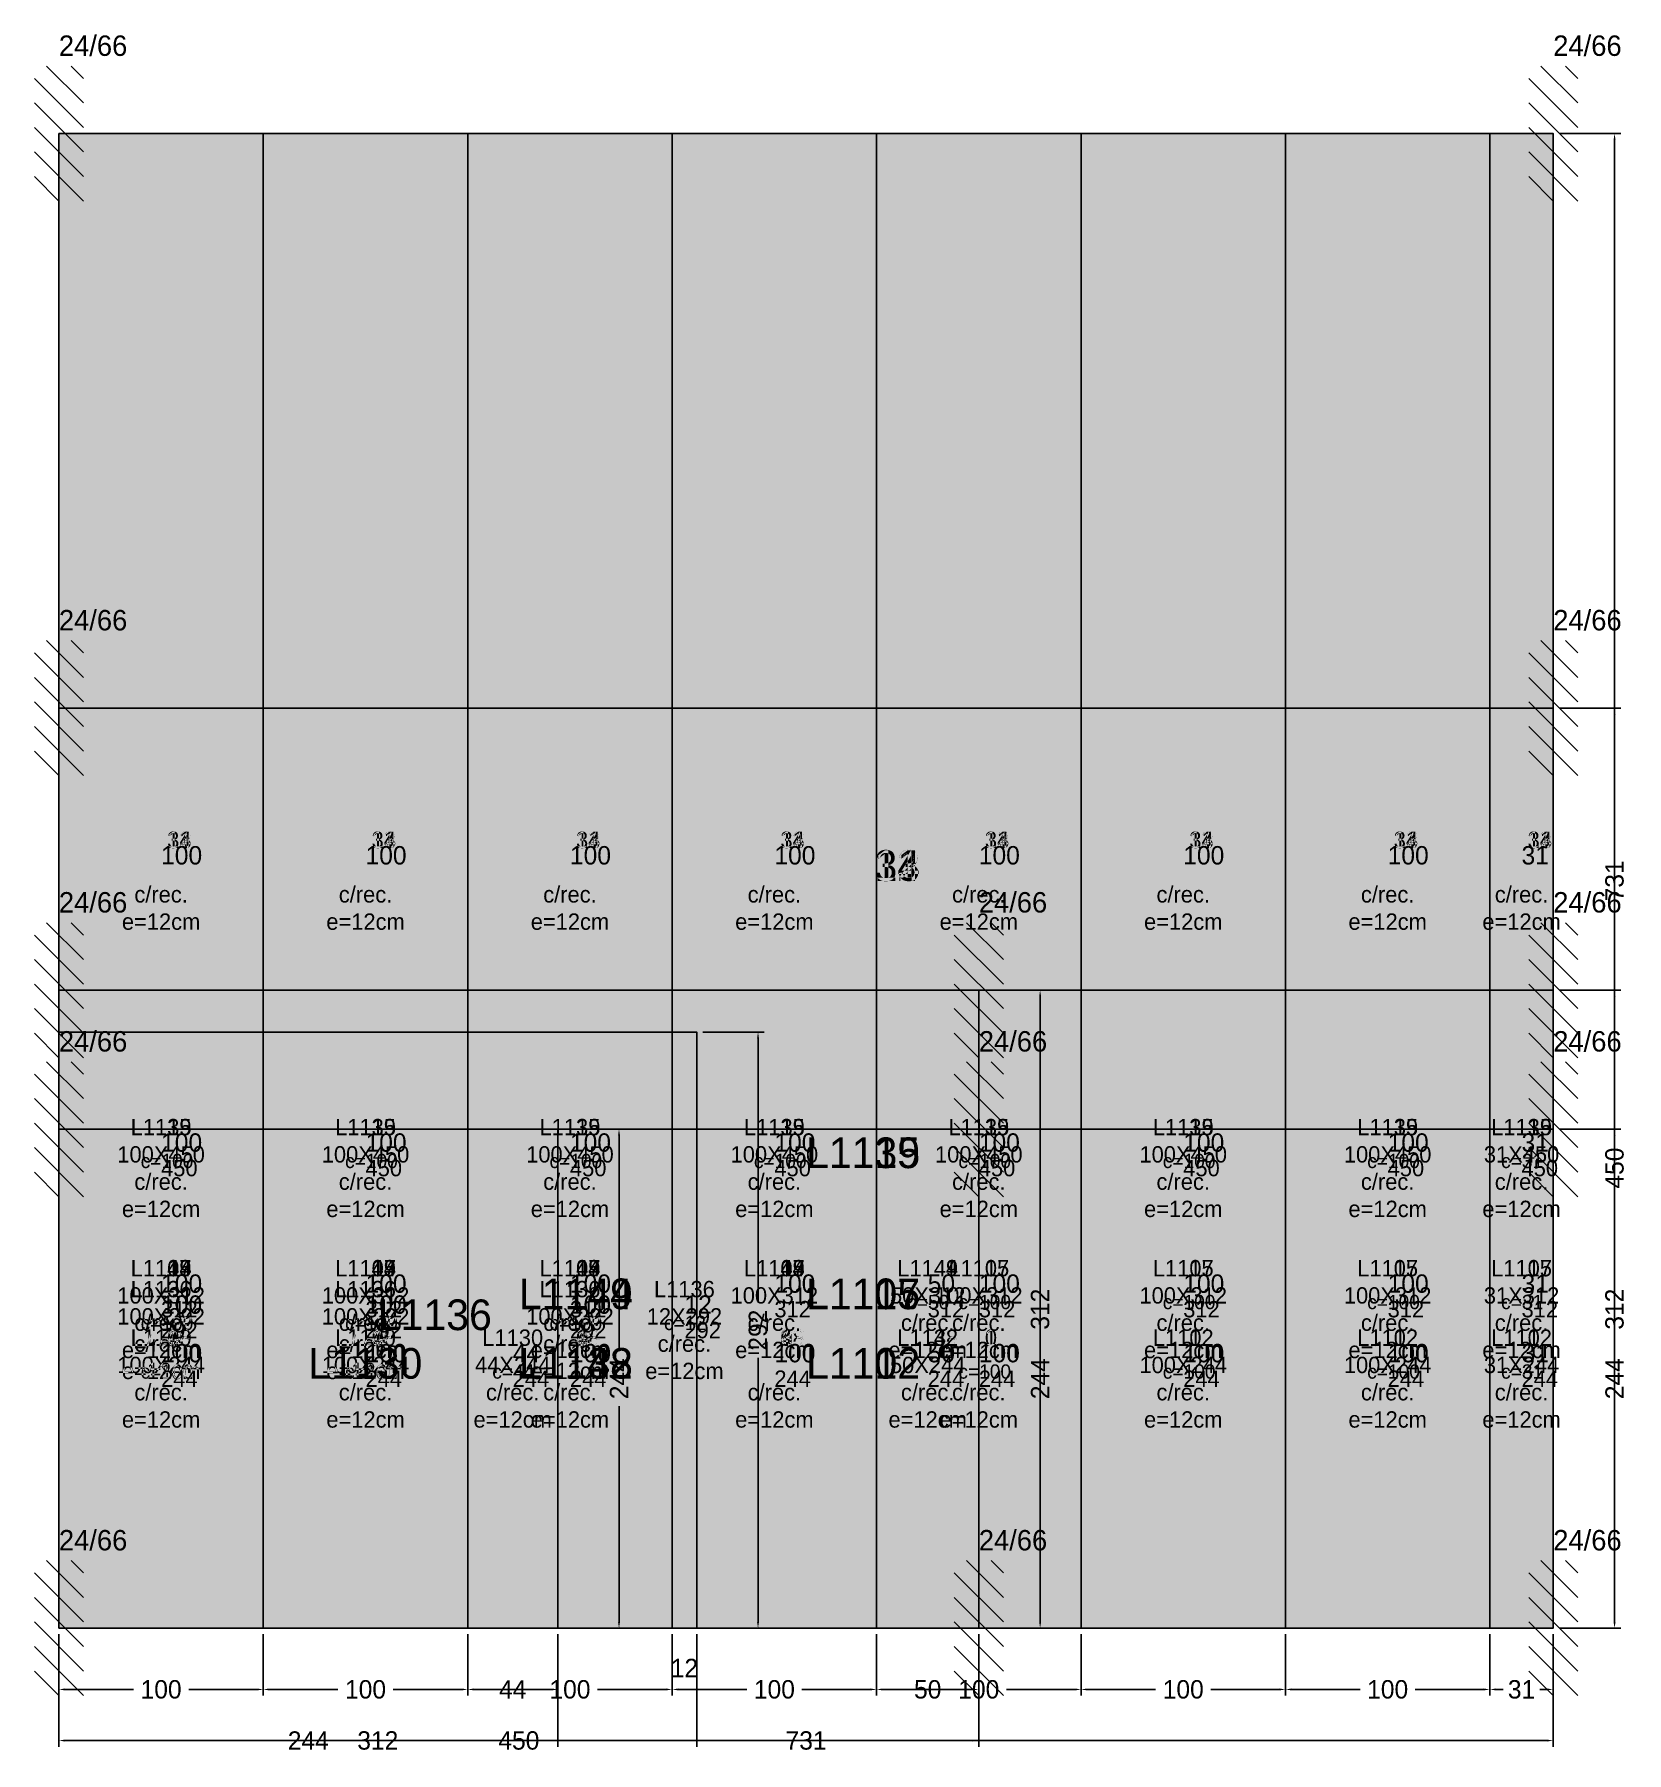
# Model space of a CAD drawing. Extents: x -10500 to 767, y -61 to 780.
# Drawn here: x -12 to 767, y -61 to 780 of the extents above; entities outside this region: 2.
import ezdxf

# ---------------------------------------------------------------- set-up
doc = ezdxf.new("R2010")
doc.units = 0
for name, color, linetype in [('COTA', 241, 'Continuous'), ('Hachura', 251, 'Continuous'), ('Painéis', 200, 'Continuous'), ('SARR_2.2x7', 7, 'Continuous')]:
    doc.layers.add(name, color=color, linetype=linetype)
doc.dimstyles.new('COTA PAINEL-50', dxfattribs={"dimtxt": 9, "dimasz": 3, "dimexe": 3, "dimexo": 3, "dimgap": 3, "dimtad": 1, "dimdec": 1, "dimcen": 2.5, "dimclrd": 4, "dimclre": 4, "dimclrt": 240, "dimazin": 3, "dimtfac": 1, "dimtmove": 0, "dimatfit": 3})

msp = doc.modelspace()

# ---------------------------------------------------------------- texts
at = {"layer": 'COTA'}
for s, height, p in [('100', 9, (50, 373.5)), ('100', 9, (50, 373.5)), ('100', 9, (50, 373.5)), ('100', 9, (50, 373.5)), ('100', 9, (50, 373.5)), ('100', 9, (50, 373.5)), ('100', 9, (50, 373.5)), ('100', 9, (50, 373.5)), ('100', 9, (50, 373.5)), ('100', 9, (50, 373.5)), ('100', 9, (50, 373.5)), ('100', 9, (50, 373.5)), ('100', 9, (50, 373.5)), ('100', 9, (50, 373.5)), ('100', 9, (50, 373.5)), ('100', 9, (50, 373.5)), ('100', 9, (50, 373.5)), ('100', 9, (50, 373.5)), ('100', 9, (50, 373.5)), ('100', 9, (50, 373.5)), ('100', 9, (50, 373.5)), ('100', 9, (50, 373.5)), ('100', 9, (50, 373.5)), ('100', 9, (50, 373.5)), ('100', 9, (150, 373.5)), ('100', 9, (150, 373.5)), ('100', 9, (150, 373.5)), ('100', 9, (150, 373.5)), ('100', 9, (150, 373.5)), ('100', 9, (150, 373.5)), ('100', 9, (150, 373.5)), ('100', 9, (150, 373.5)), ('100', 9, (150, 373.5)), ('100', 9, (150, 373.5)), ('100', 9, (150, 373.5)), ('100', 9, (150, 373.5)), ('100', 9, (150, 373.5)), ('100', 9, (150, 373.5)), ('100', 9, (150, 373.5)), ('100', 9, (150, 373.5)), ('100', 9, (150, 373.5)), ('100', 9, (150, 373.5)), ('100', 9, (150, 373.5)), ('100', 9, (150, 373.5)), ('100', 9, (150, 373.5)), ('100', 9, (150, 373.5)), ('100', 9, (150, 373.5)), ('100', 9, (150, 373.5)), ('100', 9, (250, 373.5)), ('100', 9, (250, 373.5)), ('100', 9, (250, 373.5)), ('100', 9, (250, 373.5)), ('100', 9, (250, 373.5)), ('100', 9, (250, 373.5)), ('100', 9, (250, 373.5)), ('100', 9, (250, 373.5)), ('100', 9, (250, 373.5)), ('100', 9, (250, 373.5)), ('100', 9, (250, 373.5)), ('100', 9, (250, 373.5)), ('100', 9, (250, 373.5)), ('100', 9, (250, 373.5)), ('100', 9, (250, 373.5)), ('100', 9, (250, 373.5)), ('100', 9, (250, 373.5)), ('100', 9, (250, 373.5)), ('100', 9, (250, 373.5)), ('100', 9, (250, 373.5)), ('100', 9, (250, 373.5)), ('100', 9, (250, 373.5)), ('100', 9, (250, 373.5)), ('100', 9, (250, 373.5)), ('100', 9, (350, 373.5)), ('100', 9, (350, 373.5)), ('100', 9, (350, 373.5)), ('100', 9, (350, 373.5)), ('100', 9, (350, 373.5)), ('100', 9, (350, 373.5)), ('100', 9, (350, 373.5)), ('100', 9, (350, 373.5)), ('100', 9, (350, 373.5)), ('100', 9, (350, 373.5)), ('100', 9, (350, 373.5)), ('100', 9, (350, 373.5)), ('100', 9, (350, 373.5)), ('100', 9, (350, 373.5)), ('100', 9, (350, 373.5)), ('100', 9, (350, 373.5)), ('100', 9, (350, 373.5)), ('100', 9, (350, 373.5)), ('100', 9, (350, 373.5)), ('100', 9, (350, 373.5)), ('100', 9, (350, 373.5)), ('100', 9, (350, 373.5)), ('100', 9, (350, 373.5)), ('100', 9, (350, 373.5)), ('L1101', 15, (365.5, 365.5)), ('L1103', 15, (365.5, 365.5)), ('L1104', 15, (365.5, 365.5)), ('L1105', 15, (365.5, 365.5)), ('L1106', 15, (365.5, 365.5)), ('L1109', 15, (365.5, 365.5)), ('L1113', 15, (365.5, 365.5)), ('L1120', 15, (365.5, 365.5)), ('L1121', 15, (365.5, 365.5)), ('L1122', 15, (365.5, 365.5)), ('L1125', 15, (365.5, 365.5)), ('L1126', 15, (365.5, 365.5)), ('L1127', 15, (365.5, 365.5)), ('L1128', 15, (365.5, 365.5)), ('L1129', 15, (365.5, 365.5)), ('L1131', 15, (365.5, 365.5)), ('L1133', 15, (365.5, 365.5)), ('L1134', 15, (365.5, 365.5)), ('L1137', 15, (365.5, 365.5)), ('L1138', 15, (365.5, 365.5)), ('L1150', 15, (365.5, 365.5)), ('L1111', 15, (365.5, 365.5)), ('L1114', 15, (365.5, 365.5)), ('L1151', 15, (365.5, 365.5)), ('100', 9, (450, 373.5)), ('100', 9, (450, 373.5)), ('100', 9, (450, 373.5)), ('100', 9, (450, 373.5)), ('100', 9, (450, 373.5)), ('100', 9, (450, 373.5)), ('100', 9, (450, 373.5)), ('100', 9, (450, 373.5)), ('100', 9, (450, 373.5)), ('100', 9, (450, 373.5)), ('100', 9, (450, 373.5)), ('100', 9, (450, 373.5)), ('100', 9, (450, 373.5)), ('100', 9, (450, 373.5)), ('100', 9, (450, 373.5)), ('100', 9, (450, 373.5)), ('100', 9, (450, 373.5)), ('100', 9, (450, 373.5)), ('100', 9, (450, 373.5)), ('100', 9, (450, 373.5)), ('100', 9, (450, 373.5)), ('100', 9, (450, 373.5)), ('100', 9, (450, 373.5)), ('100', 9, (450, 373.5)), ('100', 9, (550, 373.5)), ('100', 9, (550, 373.5)), ('100', 9, (550, 373.5)), ('100', 9, (550, 373.5)), ('100', 9, (550, 373.5)), ('100', 9, (550, 373.5)), ('100', 9, (550, 373.5)), ('100', 9, (550, 373.5)), ('100', 9, (550, 373.5)), ('100', 9, (550, 373.5)), ('100', 9, (550, 373.5)), ('100', 9, (550, 373.5)), ('100', 9, (550, 373.5)), ('100', 9, (550, 373.5)), ('100', 9, (550, 373.5)), ('100', 9, (550, 373.5)), ('100', 9, (550, 373.5)), ('100', 9, (550, 373.5)), ('100', 9, (550, 373.5)), ('100', 9, (550, 373.5)), ('100', 9, (550, 373.5)), ('100', 9, (550, 373.5)), ('100', 9, (550, 373.5)), ('100', 9, (550, 373.5)), ('100', 9, (650, 373.5)), ('100', 9, (650, 373.5)), ('100', 9, (650, 373.5)), ('100', 9, (650, 373.5)), ('100', 9, (650, 373.5)), ('100', 9, (650, 373.5)), ('100', 9, (650, 373.5)), ('100', 9, (650, 373.5)), ('100', 9, (650, 373.5)), ('100', 9, (650, 373.5)), ('100', 9, (650, 373.5)), ('100', 9, (650, 373.5)), ('100', 9, (650, 373.5)), ('100', 9, (650, 373.5)), ('100', 9, (650, 373.5)), ('100', 9, (650, 373.5)), ('100', 9, (650, 373.5)), ('100', 9, (650, 373.5)), ('100', 9, (650, 373.5)), ('100', 9, (650, 373.5)), ('100', 9, (650, 373.5)), ('100', 9, (650, 373.5)), ('100', 9, (650, 373.5)), ('100', 9, (650, 373.5)), ('31', 9, (715.5, 373.5)), ('31', 9, (715.5, 373.5)), ('31', 9, (715.5, 373.5)), ('31', 9, (715.5, 373.5)), ('31', 9, (715.5, 373.5)), ('31', 9, (715.5, 373.5)), ('31', 9, (715.5, 373.5)), ('31', 9, (715.5, 373.5)), ('31', 9, (715.5, 373.5)), ('31', 9, (715.5, 373.5)), ('31', 9, (715.5, 373.5)), ('31', 9, (715.5, 373.5)), ('31', 9, (715.5, 373.5)), ('31', 9, (715.5, 373.5)), ('31', 9, (715.5, 373.5)), ('31', 9, (715.5, 373.5)), ('31', 9, (715.5, 373.5)), ('31', 9, (715.5, 373.5)), ('31', 9, (715.5, 373.5)), ('31', 9, (715.5, 373.5)), ('31', 9, (715.5, 373.5)), ('31', 9, (715.5, 373.5)), ('31', 9, (715.5, 373.5)), ('31', 9, (715.5, 373.5)), ('731', 8, (50, 361.5)), ('731', 8, (50, 361.5)), ('731', 8, (50, 361.5)), ('731', 8, (50, 361.5)), ('731', 8, (50, 361.5)), ('731', 8, (50, 361.5)), ('731', 8, (50, 361.5)), ('731', 8, (50, 361.5)), ('731', 8, (50, 361.5)), ('731', 8, (50, 361.5)), ('731', 8, (50, 361.5)), ('731', 8, (50, 361.5)), ('731', 8, (50, 361.5)), ('731', 8, (50, 361.5)), ('731', 8, (50, 361.5)), ('731', 8, (50, 361.5)), ('731', 8, (50, 361.5)), ('731', 8, (50, 361.5)), ('731', 8, (50, 361.5)), ('731', 8, (50, 361.5)), ('731', 8, (50, 361.5)), ('731', 8, (50, 361.5)), ('731', 8, (50, 361.5)), ('731', 8, (50, 361.5)), ('731', 8, (150, 361.5)), ('731', 8, (150, 361.5)), ('731', 8, (150, 361.5)), ('731', 8, (150, 361.5)), ('731', 8, (150, 361.5)), ('731', 8, (150, 361.5)), ('731', 8, (150, 361.5)), ('731', 8, (150, 361.5)), ('731', 8, (150, 361.5)), ('731', 8, (150, 361.5)), ('731', 8, (150, 361.5)), ('731', 8, (150, 361.5)), ('731', 8, (150, 361.5)), ('731', 8, (150, 361.5)), ('731', 8, (150, 361.5)), ('731', 8, (150, 361.5)), ('731', 8, (150, 361.5)), ('731', 8, (150, 361.5)), ('731', 8, (150, 361.5)), ('731', 8, (150, 361.5)), ('731', 8, (150, 361.5)), ('731', 8, (150, 361.5)), ('731', 8, (150, 361.5)), ('731', 8, (150, 361.5)), ('731', 8, (250, 361.5)), ('731', 8, (250, 361.5)), ('731', 8, (250, 361.5)), ('731', 8, (250, 361.5)), ('731', 8, (250, 361.5)), ('731', 8, (250, 361.5)), ('731', 8, (250, 361.5)), ('731', 8, (250, 361.5)), ('731', 8, (250, 361.5)), ('731', 8, (250, 361.5)), ('731', 8, (250, 361.5)), ('731', 8, (250, 361.5)), ('731', 8, (250, 361.5)), ('731', 8, (250, 361.5)), ('731', 8, (250, 361.5)), ('731', 8, (250, 361.5)), ('731', 8, (250, 361.5)), ('731', 8, (250, 361.5)), ('731', 8, (250, 361.5)), ('731', 8, (250, 361.5)), ('731', 8, (250, 361.5)), ('731', 8, (250, 361.5)), ('731', 8, (250, 361.5)), ('731', 8, (250, 361.5)), ('731', 8, (350, 361.5)), ('731', 8, (350, 361.5)), ('731', 8, (350, 361.5)), ('731', 8, (350, 361.5)), ('731', 8, (350, 361.5)), ('731', 8, (350, 361.5)), ('731', 8, (350, 361.5)), ('731', 8, (350, 361.5)), ('731', 8, (350, 361.5)), ('731', 8, (350, 361.5)), ('731', 8, (350, 361.5)), ('731', 8, (350, 361.5)), ('731', 8, (350, 361.5)), ('731', 8, (350, 361.5)), ('731', 8, (350, 361.5)), ('731', 8, (350, 361.5)), ('731', 8, (350, 361.5)), ('731', 8, (350, 361.5)), ('731', 8, (350, 361.5)), ('731', 8, (350, 361.5)), ('731', 8, (350, 361.5)), ('731', 8, (350, 361.5)), ('731', 8, (350, 361.5)), ('731', 8, (350, 361.5)), ('731', 8, (450, 361.5)), ('731', 8, (450, 361.5)), ('731', 8, (450, 361.5)), ('731', 8, (450, 361.5)), ('731', 8, (450, 361.5)), ('731', 8, (450, 361.5)), ('731', 8, (450, 361.5)), ('731', 8, (450, 361.5)), ('731', 8, (450, 361.5)), ('731', 8, (450, 361.5)), ('731', 8, (450, 361.5)), ('731', 8, (450, 361.5)), ('731', 8, (450, 361.5)), ('731', 8, (450, 361.5)), ('731', 8, (450, 361.5)), ('731', 8, (450, 361.5)), ('731', 8, (450, 361.5)), ('731', 8, (450, 361.5)), ('731', 8, (450, 361.5)), ('731', 8, (450, 361.5)), ('731', 8, (450, 361.5)), ('731', 8, (450, 361.5)), ('731', 8, (450, 361.5)), ('731', 8, (450, 361.5)), ('731', 8, (550, 361.5)), ('731', 8, (550, 361.5)), ('731', 8, (550, 361.5)), ('731', 8, (550, 361.5)), ('731', 8, (550, 361.5)), ('731', 8, (550, 361.5)), ('731', 8, (550, 361.5)), ('731', 8, (550, 361.5)), ('731', 8, (550, 361.5)), ('731', 8, (550, 361.5)), ('731', 8, (550, 361.5)), ('731', 8, (550, 361.5)), ('731', 8, (550, 361.5)), ('731', 8, (550, 361.5)), ('731', 8, (550, 361.5)), ('731', 8, (550, 361.5)), ('731', 8, (550, 361.5)), ('731', 8, (550, 361.5)), ('731', 8, (550, 361.5)), ('731', 8, (550, 361.5)), ('731', 8, (550, 361.5)), ('731', 8, (550, 361.5)), ('731', 8, (550, 361.5)), ('731', 8, (550, 361.5)), ('731', 8, (650, 361.5)), ('731', 8, (650, 361.5)), ('731', 8, (650, 361.5)), ('731', 8, (650, 361.5)), ('731', 8, (650, 361.5)), ('731', 8, (650, 361.5)), ('731', 8, (650, 361.5)), ('731', 8, (650, 361.5)), ('731', 8, (650, 361.5)), ('731', 8, (650, 361.5)), ('731', 8, (650, 361.5)), ('731', 8, (650, 361.5)), ('731', 8, (650, 361.5)), ('731', 8, (650, 361.5)), ('731', 8, (650, 361.5)), ('731', 8, (650, 361.5)), ('731', 8, (650, 361.5)), ('731', 8, (650, 361.5)), ('731', 8, (650, 361.5)), ('731', 8, (650, 361.5)), ('731', 8, (650, 361.5)), ('731', 8, (650, 361.5)), ('731', 8, (650, 361.5)), ('731', 8, (650, 361.5)), ('731', 8, (715.5, 361.5)), ('731', 8, (715.5, 361.5)), ('731', 8, (715.5, 361.5)), ('731', 8, (715.5, 361.5)), ('731', 8, (715.5, 361.5)), ('731', 8, (715.5, 361.5)), ('731', 8, (715.5, 361.5)), ('731', 8, (715.5, 361.5)), ('731', 8, (715.5, 361.5)), ('731', 8, (715.5, 361.5)), ('731', 8, (715.5, 361.5)), ('731', 8, (715.5, 361.5)), ('731', 8, (715.5, 361.5)), ('731', 8, (715.5, 361.5)), ('731', 8, (715.5, 361.5)), ('731', 8, (715.5, 361.5)), ('731', 8, (715.5, 361.5)), ('731', 8, (715.5, 361.5)), ('731', 8, (715.5, 361.5)), ('731', 8, (715.5, 361.5)), ('731', 8, (715.5, 361.5)), ('731', 8, (715.5, 361.5)), ('731', 8, (715.5, 361.5)), ('731', 8, (715.5, 361.5)), ('100', 9, (50, 233)), ('100', 9, (50, 233)), ('100', 9, (150, 233)), ('100', 9, (150, 233)), ('100', 9, (250, 233)), ('100', 9, (250, 233)), ('100', 9, (350, 233)), ('100', 9, (350, 233)), ('L1119', 15, (365.5, 225)), ('L1135', 15, (365.5, 225)), ('100', 9, (450, 233)), ('100', 9, (450, 233)), ('100', 9, (550, 233)), ('100', 9, (550, 233)), ('100', 9, (650, 233)), ('100', 9, (650, 233)), ('31', 9, (715.5, 233)), ('31', 9, (715.5, 233)), ('450', 8, (50, 221)), ('450', 8, (50, 221)), ('450', 8, (150, 221)), ('450', 8, (150, 221)), ('450', 8, (250, 221)), ('450', 8, (250, 221)), ('450', 8, (350, 221)), ('450', 8, (350, 221)), ('450', 8, (450, 221)), ('450', 8, (450, 221)), ('450', 8, (550, 221)), ('450', 8, (550, 221)), ('450', 8, (650, 221)), ('450', 8, (650, 221)), ('450', 8, (715.5, 221)), ('450', 8, (715.5, 221)), ('100', 9, (50, 164)), ('100', 9, (50, 164)), ('100', 9, (50, 164)), ('100', 9, (50, 164)), ('100', 9, (150, 164)), ('100', 9, (150, 164)), ('100', 9, (150, 164)), ('100', 9, (150, 164)), ('L1149', 15, (225, 156)), ('L1144', 15, (225, 156)), ('100', 9, (250, 164)), ('100', 9, (250, 164)), ('100', 9, (250, 164)), ('100', 9, (250, 164)), ('100', 9, (350, 164)), ('100', 9, (350, 164)), ('100', 9, (350, 164)), ('100', 9, (350, 164)), ('L1107', 15, (365.5, 156)), ('L1115', 15, (365.5, 156)), ('50', 9, (425, 164)), ('50', 9, (425, 164)), ('100', 9, (450, 164)), ('100', 9, (450, 164)), ('100', 9, (550, 164)), ('100', 9, (550, 164)), ('100', 9, (650, 164)), ('100', 9, (650, 164)), ('31', 9, (715.5, 164)), ('31', 9, (715.5, 164)), ('312', 8, (50, 152)), ('312', 8, (50, 152)), ('312', 8, (50, 152)), ('312', 8, (50, 152)), ('100', 9, (50, 153.75)), ('312', 8, (150, 152)), ('312', 8, (150, 152)), ('312', 8, (150, 152)), ('312', 8, (150, 152)), ('100', 9, (150, 153.75)), ('L1136', 15, (156, 145.75)), ('312', 8, (250, 152)), ('312', 8, (250, 152)), ('312', 8, (250, 152)), ('312', 8, (250, 152)), ('100', 9, (250, 153.75)), ('12', 9, (306, 153.75)), ('312', 8, (350, 152)), ('312', 8, (350, 152)), ('312', 8, (350, 152)), ('312', 8, (350, 152)), ('312', 8, (425, 152)), ('312', 8, (425, 152)), ('312', 8, (450, 152)), ('312', 8, (450, 152)), ('312', 8, (550, 152)), ('312', 8, (550, 152)), ('312', 8, (650, 152)), ('312', 8, (650, 152)), ('312', 8, (715.5, 152)), ('312', 8, (715.5, 152)), ('292', 8, (50, 141.75)), ('292', 8, (150, 141.75)), ('292', 8, (250, 141.75)), ('292', 8, (306, 141.75)), ('100', 9, (50, 130)), ('100', 9, (50, 130)), ('100', 9, (50, 130)), ('100', 9, (50, 130)), ('100', 9, (50, 130)), ('100', 9, (50, 130)), ('100', 9, (50, 130)), ('L1130', 15, (122, 122)), ('100', 9, (150, 130)), ('100', 9, (150, 130)), ('100', 9, (150, 130)), ('100', 9, (150, 130)), ('100', 9, (150, 130)), ('100', 9, (150, 130)), ('100', 9, (150, 130)), ('44', 9, (222, 130)), ('L1132', 15, (225, 122)), ('L1142', 15, (225, 122)), ('L1143', 15, (225, 122)), ('L1148', 15, (225, 122)), ('100', 9, (250, 130)), ('100', 9, (250, 130)), ('100', 9, (250, 130)), ('100', 9, (250, 130)), ('100', 9, (250, 130)), ('100', 9, (250, 130)), ('100', 9, (350, 130)), ('100', 9, (350, 130)), ('100', 9, (350, 130)), ('100', 9, (350, 130)), ('100', 9, (350, 130)), ('100', 9, (350, 130)), ('L1102', 15, (365.5, 122)), ('L1112', 15, (365.5, 122)), ('50', 9, (425, 130)), ('50', 9, (425, 130)), ('50', 9, (425, 130)), ('50', 9, (425, 130)), ('100', 9, (450, 130)), ('100', 9, (450, 130)), ('100', 9, (550, 130)), ('100', 9, (550, 130)), ('100', 9, (650, 130)), ('100', 9, (650, 130)), ('31', 9, (715.5, 130)), ('31', 9, (715.5, 130)), ('244', 8, (50, 118)), ('244', 8, (50, 118)), ('244', 8, (50, 118)), ('244', 8, (50, 118)), ('244', 8, (50, 118)), ('244', 8, (50, 118)), ('244', 8, (50, 118)), ('244', 8, (150, 118)), ('244', 8, (150, 118)), ('244', 8, (150, 118)), ('244', 8, (150, 118)), ('244', 8, (150, 118)), ('244', 8, (150, 118)), ('244', 8, (150, 118)), ('244', 8, (222, 118)), ('244', 8, (250, 118)), ('244', 8, (250, 118)), ('244', 8, (250, 118)), ('244', 8, (250, 118)), ('244', 8, (250, 118)), ('244', 8, (250, 118)), ('244', 8, (350, 118)), ('244', 8, (350, 118)), ('244', 8, (350, 118)), ('244', 8, (350, 118)), ('244', 8, (350, 118)), ('244', 8, (350, 118)), ('244', 8, (425, 118)), ('244', 8, (425, 118)), ('244', 8, (425, 118)), ('244', 8, (425, 118)), ('244', 8, (450, 118)), ('244', 8, (450, 118)), ('244', 8, (550, 118)), ('244', 8, (550, 118)), ('244', 8, (650, 118)), ('244', 8, (650, 118)), ('244', 8, (715.5, 118)), ('244', 8, (715.5, 118))]:
    msp.add_text(s, height=height, dxfattribs=at).set_placement(p)
at = {"layer": 'COTA', "char_height": 8, "attachment_point": 5}
for s, insert in [('\\pxqc;L1101^J100X731^Jc/rec.^Je=12cm', (50, 365.5)), ('\\pxqc;L1103^J100X731^Jc/rec.^Je=12cm', (50, 365.5)), ('\\pxqc;L1104^J100X731^Jc/rec.^Je=12cm', (50, 365.5)), ('\\pxqc;L1105^J100X731^Jc/rec.^Je=12cm', (50, 365.5)), ('\\pxqc;L1106^J100X731^Jc/rec.^Je=12cm', (50, 365.5)), ('\\pxqc;L1109^J100X731^Jc/rec.^Je=12cm', (50, 365.5)), ('\\pxqc;L1113^J100X731^Jc/rec.^Je=12cm', (50, 365.5)), ('\\pxqc;L1120^J100X731^Jc/rec.^Je=12cm', (50, 365.5)), ('\\pxqc;L1121^J100X731^Jc/rec.^Je=12cm', (50, 365.5)), ('\\pxqc;L1122^J100X731^Jc/rec.^Je=12cm', (50, 365.5)), ('\\pxqc;L1125^J100X731^Jc/rec.^Je=12cm', (50, 365.5)), ('\\pxqc;L1126^J100X731^Jc/rec.^Je=12cm', (50, 365.5)), ('\\pxqc;L1127^J100X731^Jc/rec.^Je=12cm', (50, 365.5)), ('\\pxqc;L1128^J100X731^Jc/rec.^Je=12cm', (50, 365.5)), ('\\pxqc;L1129^J100X731^Jc/rec.^Je=12cm', (50, 365.5)), ('\\pxqc;L1131^J100X731^Jc/rec.^Je=12cm', (50, 365.5)), ('\\pxqc;L1133^J100X731^Jc/rec.^Je=12cm', (50, 365.5)), ('\\pxqc;L1134^J100X731^Jc/rec.^Je=12cm', (50, 365.5)), ('\\pxqc;L1137^J100X731^Jc/rec.^Je=12cm', (50, 365.5)), ('\\pxqc;L1138^J100X731^Jc/rec.^Je=12cm', (50, 365.5)), ('\\pxqc;L1150^J100X731^Jc/rec.^Je=12cm', (50, 365.5)), ('\\pxqc;L1111^J100X731^Jc/rec.^Je=12cm', (50, 365.5)), ('\\pxqc;L1114^J100X731^Jc/rec.^Je=12cm', (50, 365.5)), ('\\pxqc;L1151^J100X731^Jc/rec.^Je=12cm', (50, 365.5)), ('\\pxqc;L1101^J100X731^Jc/rec.^Je=12cm', (150, 365.5)), ('\\pxqc;L1103^J100X731^Jc/rec.^Je=12cm', (150, 365.5)), ('\\pxqc;L1104^J100X731^Jc/rec.^Je=12cm', (150, 365.5)), ('\\pxqc;L1105^J100X731^Jc/rec.^Je=12cm', (150, 365.5)), ('\\pxqc;L1106^J100X731^Jc/rec.^Je=12cm', (150, 365.5)), ('\\pxqc;L1109^J100X731^Jc/rec.^Je=12cm', (150, 365.5)), ('\\pxqc;L1113^J100X731^Jc/rec.^Je=12cm', (150, 365.5)), ('\\pxqc;L1120^J100X731^Jc/rec.^Je=12cm', (150, 365.5)), ('\\pxqc;L1121^J100X731^Jc/rec.^Je=12cm', (150, 365.5)), ('\\pxqc;L1122^J100X731^Jc/rec.^Je=12cm', (150, 365.5)), ('\\pxqc;L1125^J100X731^Jc/rec.^Je=12cm', (150, 365.5)), ('\\pxqc;L1126^J100X731^Jc/rec.^Je=12cm', (150, 365.5)), ('\\pxqc;L1127^J100X731^Jc/rec.^Je=12cm', (150, 365.5)), ('\\pxqc;L1128^J100X731^Jc/rec.^Je=12cm', (150, 365.5)), ('\\pxqc;L1129^J100X731^Jc/rec.^Je=12cm', (150, 365.5)), ('\\pxqc;L1131^J100X731^Jc/rec.^Je=12cm', (150, 365.5)), ('\\pxqc;L1133^J100X731^Jc/rec.^Je=12cm', (150, 365.5)), ('\\pxqc;L1134^J100X731^Jc/rec.^Je=12cm', (150, 365.5)), ('\\pxqc;L1137^J100X731^Jc/rec.^Je=12cm', (150, 365.5)), ('\\pxqc;L1138^J100X731^Jc/rec.^Je=12cm', (150, 365.5)), ('\\pxqc;L1150^J100X731^Jc/rec.^Je=12cm', (150, 365.5)), ('\\pxqc;L1111^J100X731^Jc/rec.^Je=12cm', (150, 365.5)), ('\\pxqc;L1114^J100X731^Jc/rec.^Je=12cm', (150, 365.5)), ('\\pxqc;L1151^J100X731^Jc/rec.^Je=12cm', (150, 365.5)), ('\\pxqc;L1101^J100X731^Jc/rec.^Je=12cm', (250, 365.5)), ('\\pxqc;L1103^J100X731^Jc/rec.^Je=12cm', (250, 365.5)), ('\\pxqc;L1104^J100X731^Jc/rec.^Je=12cm', (250, 365.5)), ('\\pxqc;L1105^J100X731^Jc/rec.^Je=12cm', (250, 365.5)), ('\\pxqc;L1106^J100X731^Jc/rec.^Je=12cm', (250, 365.5)), ('\\pxqc;L1109^J100X731^Jc/rec.^Je=12cm', (250, 365.5)), ('\\pxqc;L1113^J100X731^Jc/rec.^Je=12cm', (250, 365.5)), ('\\pxqc;L1120^J100X731^Jc/rec.^Je=12cm', (250, 365.5)), ('\\pxqc;L1121^J100X731^Jc/rec.^Je=12cm', (250, 365.5)), ('\\pxqc;L1122^J100X731^Jc/rec.^Je=12cm', (250, 365.5)), ('\\pxqc;L1125^J100X731^Jc/rec.^Je=12cm', (250, 365.5)), ('\\pxqc;L1126^J100X731^Jc/rec.^Je=12cm', (250, 365.5)), ('\\pxqc;L1127^J100X731^Jc/rec.^Je=12cm', (250, 365.5)), ('\\pxqc;L1128^J100X731^Jc/rec.^Je=12cm', (250, 365.5)), ('\\pxqc;L1129^J100X731^Jc/rec.^Je=12cm', (250, 365.5)), ('\\pxqc;L1131^J100X731^Jc/rec.^Je=12cm', (250, 365.5)), ('\\pxqc;L1133^J100X731^Jc/rec.^Je=12cm', (250, 365.5)), ('\\pxqc;L1134^J100X731^Jc/rec.^Je=12cm', (250, 365.5)), ('\\pxqc;L1137^J100X731^Jc/rec.^Je=12cm', (250, 365.5)), ('\\pxqc;L1138^J100X731^Jc/rec.^Je=12cm', (250, 365.5)), ('\\pxqc;L1150^J100X731^Jc/rec.^Je=12cm', (250, 365.5)), ('\\pxqc;L1111^J100X731^Jc/rec.^Je=12cm', (250, 365.5)), ('\\pxqc;L1114^J100X731^Jc/rec.^Je=12cm', (250, 365.5)), ('\\pxqc;L1151^J100X731^Jc/rec.^Je=12cm', (250, 365.5)), ('\\pxqc;L1101^J100X731^Jc/rec.^Je=12cm', (350, 365.5)), ('\\pxqc;L1103^J100X731^Jc/rec.^Je=12cm', (350, 365.5)), ('\\pxqc;L1104^J100X731^Jc/rec.^Je=12cm', (350, 365.5)), ('\\pxqc;L1105^J100X731^Jc/rec.^Je=12cm', (350, 365.5)), ('\\pxqc;L1106^J100X731^Jc/rec.^Je=12cm', (350, 365.5)), ('\\pxqc;L1109^J100X731^Jc/rec.^Je=12cm', (350, 365.5)), ('\\pxqc;L1113^J100X731^Jc/rec.^Je=12cm', (350, 365.5)), ('\\pxqc;L1120^J100X731^Jc/rec.^Je=12cm', (350, 365.5)), ('\\pxqc;L1121^J100X731^Jc/rec.^Je=12cm', (350, 365.5)), ('\\pxqc;L1122^J100X731^Jc/rec.^Je=12cm', (350, 365.5)), ('\\pxqc;L1125^J100X731^Jc/rec.^Je=12cm', (350, 365.5)), ('\\pxqc;L1126^J100X731^Jc/rec.^Je=12cm', (350, 365.5)), ('\\pxqc;L1127^J100X731^Jc/rec.^Je=12cm', (350, 365.5)), ('\\pxqc;L1128^J100X731^Jc/rec.^Je=12cm', (350, 365.5)), ('\\pxqc;L1129^J100X731^Jc/rec.^Je=12cm', (350, 365.5)), ('\\pxqc;L1131^J100X731^Jc/rec.^Je=12cm', (350, 365.5)), ('\\pxqc;L1133^J100X731^Jc/rec.^Je=12cm', (350, 365.5)), ('\\pxqc;L1134^J100X731^Jc/rec.^Je=12cm', (350, 365.5)), ('\\pxqc;L1137^J100X731^Jc/rec.^Je=12cm', (350, 365.5)), ('\\pxqc;L1138^J100X731^Jc/rec.^Je=12cm', (350, 365.5)), ('\\pxqc;L1150^J100X731^Jc/rec.^Je=12cm', (350, 365.5)), ('\\pxqc;L1111^J100X731^Jc/rec.^Je=12cm', (350, 365.5)), ('\\pxqc;L1114^J100X731^Jc/rec.^Je=12cm', (350, 365.5)), ('\\pxqc;L1151^J100X731^Jc/rec.^Je=12cm', (350, 365.5)), ('\\pxqc;L1101^J100X731^Jc/rec.^Je=12cm', (450, 365.5)), ('\\pxqc;L1103^J100X731^Jc/rec.^Je=12cm', (450, 365.5)), ('\\pxqc;L1104^J100X731^Jc/rec.^Je=12cm', (450, 365.5)), ('\\pxqc;L1105^J100X731^Jc/rec.^Je=12cm', (450, 365.5)), ('\\pxqc;L1106^J100X731^Jc/rec.^Je=12cm', (450, 365.5)), ('\\pxqc;L1109^J100X731^Jc/rec.^Je=12cm', (450, 365.5)), ('\\pxqc;L1113^J100X731^Jc/rec.^Je=12cm', (450, 365.5)), ('\\pxqc;L1120^J100X731^Jc/rec.^Je=12cm', (450, 365.5)), ('\\pxqc;L1121^J100X731^Jc/rec.^Je=12cm', (450, 365.5)), ('\\pxqc;L1122^J100X731^Jc/rec.^Je=12cm', (450, 365.5)), ('\\pxqc;L1125^J100X731^Jc/rec.^Je=12cm', (450, 365.5)), ('\\pxqc;L1126^J100X731^Jc/rec.^Je=12cm', (450, 365.5)), ('\\pxqc;L1127^J100X731^Jc/rec.^Je=12cm', (450, 365.5)), ('\\pxqc;L1128^J100X731^Jc/rec.^Je=12cm', (450, 365.5)), ('\\pxqc;L1129^J100X731^Jc/rec.^Je=12cm', (450, 365.5)), ('\\pxqc;L1131^J100X731^Jc/rec.^Je=12cm', (450, 365.5)), ('\\pxqc;L1133^J100X731^Jc/rec.^Je=12cm', (450, 365.5)), ('\\pxqc;L1134^J100X731^Jc/rec.^Je=12cm', (450, 365.5)), ('\\pxqc;L1137^J100X731^Jc/rec.^Je=12cm', (450, 365.5)), ('\\pxqc;L1138^J100X731^Jc/rec.^Je=12cm', (450, 365.5)), ('\\pxqc;L1150^J100X731^Jc/rec.^Je=12cm', (450, 365.5)), ('\\pxqc;L1111^J100X731^Jc/rec.^Je=12cm', (450, 365.5)), ('\\pxqc;L1114^J100X731^Jc/rec.^Je=12cm', (450, 365.5)), ('\\pxqc;L1151^J100X731^Jc/rec.^Je=12cm', (450, 365.5)), ('\\pxqc;L1101^J100X731^Jc/rec.^Je=12cm', (550, 365.5)), ('\\pxqc;L1103^J100X731^Jc/rec.^Je=12cm', (550, 365.5)), ('\\pxqc;L1104^J100X731^Jc/rec.^Je=12cm', (550, 365.5)), ('\\pxqc;L1105^J100X731^Jc/rec.^Je=12cm', (550, 365.5)), ('\\pxqc;L1106^J100X731^Jc/rec.^Je=12cm', (550, 365.5)), ('\\pxqc;L1109^J100X731^Jc/rec.^Je=12cm', (550, 365.5)), ('\\pxqc;L1113^J100X731^Jc/rec.^Je=12cm', (550, 365.5)), ('\\pxqc;L1120^J100X731^Jc/rec.^Je=12cm', (550, 365.5)), ('\\pxqc;L1121^J100X731^Jc/rec.^Je=12cm', (550, 365.5)), ('\\pxqc;L1122^J100X731^Jc/rec.^Je=12cm', (550, 365.5)), ('\\pxqc;L1125^J100X731^Jc/rec.^Je=12cm', (550, 365.5)), ('\\pxqc;L1126^J100X731^Jc/rec.^Je=12cm', (550, 365.5)), ('\\pxqc;L1127^J100X731^Jc/rec.^Je=12cm', (550, 365.5)), ('\\pxqc;L1128^J100X731^Jc/rec.^Je=12cm', (550, 365.5)), ('\\pxqc;L1129^J100X731^Jc/rec.^Je=12cm', (550, 365.5)), ('\\pxqc;L1131^J100X731^Jc/rec.^Je=12cm', (550, 365.5)), ('\\pxqc;L1133^J100X731^Jc/rec.^Je=12cm', (550, 365.5)), ('\\pxqc;L1134^J100X731^Jc/rec.^Je=12cm', (550, 365.5)), ('\\pxqc;L1137^J100X731^Jc/rec.^Je=12cm', (550, 365.5)), ('\\pxqc;L1138^J100X731^Jc/rec.^Je=12cm', (550, 365.5)), ('\\pxqc;L1150^J100X731^Jc/rec.^Je=12cm', (550, 365.5)), ('\\pxqc;L1111^J100X731^Jc/rec.^Je=12cm', (550, 365.5)), ('\\pxqc;L1114^J100X731^Jc/rec.^Je=12cm', (550, 365.5)), ('\\pxqc;L1151^J100X731^Jc/rec.^Je=12cm', (550, 365.5)), ('\\pxqc;L1101^J100X731^Jc/rec.^Je=12cm', (650, 365.5)), ('\\pxqc;L1103^J100X731^Jc/rec.^Je=12cm', (650, 365.5)), ('\\pxqc;L1104^J100X731^Jc/rec.^Je=12cm', (650, 365.5)), ('\\pxqc;L1105^J100X731^Jc/rec.^Je=12cm', (650, 365.5)), ('\\pxqc;L1106^J100X731^Jc/rec.^Je=12cm', (650, 365.5)), ('\\pxqc;L1109^J100X731^Jc/rec.^Je=12cm', (650, 365.5)), ('\\pxqc;L1113^J100X731^Jc/rec.^Je=12cm', (650, 365.5)), ('\\pxqc;L1120^J100X731^Jc/rec.^Je=12cm', (650, 365.5)), ('\\pxqc;L1121^J100X731^Jc/rec.^Je=12cm', (650, 365.5)), ('\\pxqc;L1122^J100X731^Jc/rec.^Je=12cm', (650, 365.5)), ('\\pxqc;L1125^J100X731^Jc/rec.^Je=12cm', (650, 365.5)), ('\\pxqc;L1126^J100X731^Jc/rec.^Je=12cm', (650, 365.5)), ('\\pxqc;L1127^J100X731^Jc/rec.^Je=12cm', (650, 365.5)), ('\\pxqc;L1128^J100X731^Jc/rec.^Je=12cm', (650, 365.5)), ('\\pxqc;L1129^J100X731^Jc/rec.^Je=12cm', (650, 365.5)), ('\\pxqc;L1131^J100X731^Jc/rec.^Je=12cm', (650, 365.5)), ('\\pxqc;L1133^J100X731^Jc/rec.^Je=12cm', (650, 365.5)), ('\\pxqc;L1134^J100X731^Jc/rec.^Je=12cm', (650, 365.5)), ('\\pxqc;L1137^J100X731^Jc/rec.^Je=12cm', (650, 365.5)), ('\\pxqc;L1138^J100X731^Jc/rec.^Je=12cm', (650, 365.5)), ('\\pxqc;L1150^J100X731^Jc/rec.^Je=12cm', (650, 365.5)), ('\\pxqc;L1111^J100X731^Jc/rec.^Je=12cm', (650, 365.5)), ('\\pxqc;L1114^J100X731^Jc/rec.^Je=12cm', (650, 365.5)), ('\\pxqc;L1151^J100X731^Jc/rec.^Je=12cm', (650, 365.5)), ('\\pxqc;L1101^J31X731^Jc/rec.^Je=12cm', (715.5, 365.5)), ('\\pxqc;L1103^J31X731^Jc/rec.^Je=12cm', (715.5, 365.5)), ('\\pxqc;L1104^J31X731^Jc/rec.^Je=12cm', (715.5, 365.5)), ('\\pxqc;L1105^J31X731^Jc/rec.^Je=12cm', (715.5, 365.5)), ('\\pxqc;L1106^J31X731^Jc/rec.^Je=12cm', (715.5, 365.5)), ('\\pxqc;L1109^J31X731^Jc/rec.^Je=12cm', (715.5, 365.5)), ('\\pxqc;L1113^J31X731^Jc/rec.^Je=12cm', (715.5, 365.5)), ('\\pxqc;L1120^J31X731^Jc/rec.^Je=12cm', (715.5, 365.5)), ('\\pxqc;L1121^J31X731^Jc/rec.^Je=12cm', (715.5, 365.5)), ('\\pxqc;L1122^J31X731^Jc/rec.^Je=12cm', (715.5, 365.5)), ('\\pxqc;L1125^J31X731^Jc/rec.^Je=12cm', (715.5, 365.5)), ('\\pxqc;L1126^J31X731^Jc/rec.^Je=12cm', (715.5, 365.5)), ('\\pxqc;L1127^J31X731^Jc/rec.^Je=12cm', (715.5, 365.5)), ('\\pxqc;L1128^J31X731^Jc/rec.^Je=12cm', (715.5, 365.5)), ('\\pxqc;L1129^J31X731^Jc/rec.^Je=12cm', (715.5, 365.5)), ('\\pxqc;L1131^J31X731^Jc/rec.^Je=12cm', (715.5, 365.5)), ('\\pxqc;L1133^J31X731^Jc/rec.^Je=12cm', (715.5, 365.5)), ('\\pxqc;L1134^J31X731^Jc/rec.^Je=12cm', (715.5, 365.5)), ('\\pxqc;L1137^J31X731^Jc/rec.^Je=12cm', (715.5, 365.5)), ('\\pxqc;L1138^J31X731^Jc/rec.^Je=12cm', (715.5, 365.5)), ('\\pxqc;L1150^J31X731^Jc/rec.^Je=12cm', (715.5, 365.5)), ('\\pxqc;L1111^J31X731^Jc/rec.^Je=12cm', (715.5, 365.5)), ('\\pxqc;L1114^J31X731^Jc/rec.^Je=12cm', (715.5, 365.5)), ('\\pxqc;L1151^J31X731^Jc/rec.^Je=12cm', (715.5, 365.5)), ('\\pxqc;L1119^J100X450^Jc/rec.^Je=12cm', (50, 225)), ('\\pxqc;L1135^J100X450^Jc/rec.^Je=12cm', (50, 225)), ('\\pxqc;L1119^J100X450^Jc/rec.^Je=12cm', (150, 225)), ('\\pxqc;L1135^J100X450^Jc/rec.^Je=12cm', (150, 225)), ('\\pxqc;L1119^J100X450^Jc/rec.^Je=12cm', (250, 225)), ('\\pxqc;L1135^J100X450^Jc/rec.^Je=12cm', (250, 225)), ('\\pxqc;L1119^J100X450^Jc/rec.^Je=12cm', (350, 225)), ('\\pxqc;L1135^J100X450^Jc/rec.^Je=12cm', (350, 225)), ('\\pxqc;L1119^J100X450^Jc/rec.^Je=12cm', (450, 225)), ('\\pxqc;L1135^J100X450^Jc/rec.^Je=12cm', (450, 225)), ('\\pxqc;L1119^J100X450^Jc/rec.^Je=12cm', (550, 225)), ('\\pxqc;L1135^J100X450^Jc/rec.^Je=12cm', (550, 225)), ('\\pxqc;L1119^J100X450^Jc/rec.^Je=12cm', (650, 225)), ('\\pxqc;L1135^J100X450^Jc/rec.^Je=12cm', (650, 225)), ('\\pxqc;L1119^J31X450^Jc/rec.^Je=12cm', (715.5, 225)), ('\\pxqc;L1135^J31X450^Jc/rec.^Je=12cm', (715.5, 225)), ('\\pxqc;L1107^J100X312^Jc/rec.^Je=12cm', (50, 156)), ('\\pxqc;L1149^J100X312^Jc/rec.^Je=12cm', (50, 156)), ('\\pxqc;L1115^J100X312^Jc/rec.^Je=12cm', (50, 156)), ('\\pxqc;L1144^J100X312^Jc/rec.^Je=12cm', (50, 156)), ('\\pxqc;L1107^J100X312^Jc/rec.^Je=12cm', (150, 156)), ('\\pxqc;L1149^J100X312^Jc/rec.^Je=12cm', (150, 156)), ('\\pxqc;L1115^J100X312^Jc/rec.^Je=12cm', (150, 156)), ('\\pxqc;L1144^J100X312^Jc/rec.^Je=12cm', (150, 156)), ('\\pxqc;L1107^J100X312^Jc/rec.^Je=12cm', (250, 156)), ('\\pxqc;L1149^J100X312^Jc/rec.^Je=12cm', (250, 156)), ('\\pxqc;L1115^J100X312^Jc/rec.^Je=12cm', (250, 156)), ('\\pxqc;L1144^J100X312^Jc/rec.^Je=12cm', (250, 156)), ('\\pxqc;L1107^J100X312^Jc/rec.^Je=12cm', (350, 156)), ('\\pxqc;L1149^J100X312^Jc/rec.^Je=12cm', (350, 156)), ('\\pxqc;L1115^J100X312^Jc/rec.^Je=12cm', (350, 156)), ('\\pxqc;L1144^J100X312^Jc/rec.^Je=12cm', (350, 156)), ('\\pxqc;L1149^J50X312^Jc/rec.^Je=12cm', (425, 156)), ('\\pxqc;L1144^J50X312^Jc/rec.^Je=12cm', (425, 156)), ('\\pxqc;L1107^J100X312^Jc/rec.^Je=12cm', (450, 156)), ('\\pxqc;L1115^J100X312^Jc/rec.^Je=12cm', (450, 156)), ('\\pxqc;L1107^J100X312^Jc/rec.^Je=12cm', (550, 156)), ('\\pxqc;L1115^J100X312^Jc/rec.^Je=12cm', (550, 156)), ('\\pxqc;L1107^J100X312^Jc/rec.^Je=12cm', (650, 156)), ('\\pxqc;L1115^J100X312^Jc/rec.^Je=12cm', (650, 156)), ('\\pxqc;L1107^J31X312^Jc/rec.^Je=12cm', (715.5, 156)), ('\\pxqc;L1115^J31X312^Jc/rec.^Je=12cm', (715.5, 156)), ('\\pxqc;L1136^J100X292^Jc/rec.^Je=12cm', (50, 145.75)), ('\\pxqc;L1136^J100X292^Jc/rec.^Je=12cm', (150, 145.75)), ('\\pxqc;L1136^J100X292^Jc/rec.^Je=12cm', (250, 145.75)), ('\\pxqc;L1136^J12X292^Jc/rec.^Je=12cm', (306, 145.75)), ('\\pxqc;L1102^J100X244^Jc/rec.^Je=12cm', (50, 122)), ('\\pxqc;L1112^J100X244^Jc/rec.^Je=12cm', (50, 122)), ('\\pxqc;L1130^J100X244^Jc/rec.^Je=12cm', (50, 122)), ('\\pxqc;L1132^J100X244^Jc/rec.^Je=12cm', (50, 122)), ('\\pxqc;L1142^J100X244^Jc/rec.^Je=12cm', (50, 122)), ('\\pxqc;L1143^J100X244^Jc/rec.^Je=12cm', (50, 122)), ('\\pxqc;L1148^J100X244^Jc/rec.^Je=12cm', (50, 122)), ('\\pxqc;L1102^J100X244^Jc/rec.^Je=12cm', (150, 122)), ('\\pxqc;L1112^J100X244^Jc/rec.^Je=12cm', (150, 122)), ('\\pxqc;L1130^J100X244^Jc/rec.^Je=12cm', (150, 122)), ('\\pxqc;L1132^J100X244^Jc/rec.^Je=12cm', (150, 122)), ('\\pxqc;L1142^J100X244^Jc/rec.^Je=12cm', (150, 122)), ('\\pxqc;L1143^J100X244^Jc/rec.^Je=12cm', (150, 122)), ('\\pxqc;L1148^J100X244^Jc/rec.^Je=12cm', (150, 122)), ('\\pxqc;L1130^J44X244^Jc/rec.^Je=12cm', (222, 122)), ('\\pxqc;L1102^J100X244^Jc/rec.^Je=12cm', (250, 122)), ('\\pxqc;L1112^J100X244^Jc/rec.^Je=12cm', (250, 122)), ('\\pxqc;L1132^J100X244^Jc/rec.^Je=12cm', (250, 122)), ('\\pxqc;L1142^J100X244^Jc/rec.^Je=12cm', (250, 122)), ('\\pxqc;L1143^J100X244^Jc/rec.^Je=12cm', (250, 122)), ('\\pxqc;L1148^J100X244^Jc/rec.^Je=12cm', (250, 122)), ('\\pxqc;L1102^J100X244^Jc/rec.^Je=12cm', (350, 122)), ('\\pxqc;L1112^J100X244^Jc/rec.^Je=12cm', (350, 122)), ('\\pxqc;L1132^J100X244^Jc/rec.^Je=12cm', (350, 122)), ('\\pxqc;L1142^J100X244^Jc/rec.^Je=12cm', (350, 122)), ('\\pxqc;L1143^J100X244^Jc/rec.^Je=12cm', (350, 122)), ('\\pxqc;L1148^J100X244^Jc/rec.^Je=12cm', (350, 122)), ('\\pxqc;L1132^J50X244^Jc/rec.^Je=12cm', (425, 122)), ('\\pxqc;L1142^J50X244^Jc/rec.^Je=12cm', (425, 122)), ('\\pxqc;L1143^J50X244^Jc/rec.^Je=12cm', (425, 122)), ('\\pxqc;L1148^J50X244^Jc/rec.^Je=12cm', (425, 122)), ('\\pxqc;L1102^J100X244^Jc/rec.^Je=12cm', (450, 122)), ('\\pxqc;L1112^J100X244^Jc/rec.^Je=12cm', (450, 122)), ('\\pxqc;L1102^J100X244^Jc/rec.^Je=12cm', (550, 122)), ('\\pxqc;L1112^J100X244^Jc/rec.^Je=12cm', (550, 122)), ('\\pxqc;L1102^J100X244^Jc/rec.^Je=12cm', (650, 122)), ('\\pxqc;L1112^J100X244^Jc/rec.^Je=12cm', (650, 122)), ('\\pxqc;L1102^J31X244^Jc/rec.^Je=12cm', (715.5, 122)), ('\\pxqc;L1112^J31X244^Jc/rec.^Je=12cm', (715.5, 122))]:
    msp.add_mtext(s, dxfattribs=dict(at, insert=insert))
at = {"layer": 'SARR_2.2x7'}
for s, height, p in [('24/66', 10, (0, 769)), ('24/66', 10, (731, 769)), ('24/66', 10, (0, 488)), ('24/66', 10, (731, 488)), ('c=100', 7, (40, 365.5)), ('c=100', 7, (40, 365.5)), ('c=100', 7, (40, 365.5)), ('c=100', 7, (40, 365.5)), ('c=100', 7, (40, 365.5)), ('c=100', 7, (40, 365.5)), ('c=100', 7, (40, 365.5)), ('c=100', 7, (40, 365.5)), ('c=100', 7, (40, 365.5)), ('c=100', 7, (40, 365.5)), ('c=100', 7, (40, 365.5)), ('c=100', 7, (40, 365.5)), ('c=100', 7, (40, 365.5)), ('c=100', 7, (40, 365.5)), ('c=100', 7, (40, 365.5)), ('c=100', 7, (40, 365.5)), ('c=100', 7, (40, 365.5)), ('c=100', 7, (40, 365.5)), ('c=100', 7, (40, 365.5)), ('c=100', 7, (40, 365.5)), ('c=100', 7, (40, 365.5)), ('c=100', 7, (40, 365.5)), ('c=100', 7, (40, 365.5)), ('c=100', 7, (40, 365.5)), ('c=100', 7, (140, 365.5)), ('c=100', 7, (140, 365.5)), ('c=100', 7, (140, 365.5)), ('c=100', 7, (140, 365.5)), ('c=100', 7, (140, 365.5)), ('c=100', 7, (140, 365.5)), ('c=100', 7, (140, 365.5)), ('c=100', 7, (140, 365.5)), ('c=100', 7, (140, 365.5)), ('c=100', 7, (140, 365.5)), ('c=100', 7, (140, 365.5)), ('c=100', 7, (140, 365.5)), ('c=100', 7, (140, 365.5)), ('c=100', 7, (140, 365.5)), ('c=100', 7, (140, 365.5)), ('c=100', 7, (140, 365.5)), ('c=100', 7, (140, 365.5)), ('c=100', 7, (140, 365.5)), ('c=100', 7, (140, 365.5)), ('c=100', 7, (140, 365.5)), ('c=100', 7, (140, 365.5)), ('c=100', 7, (140, 365.5)), ('c=100', 7, (140, 365.5)), ('c=100', 7, (140, 365.5)), ('c=100', 7, (240, 365.5)), ('c=100', 7, (240, 365.5)), ('c=100', 7, (240, 365.5)), ('c=100', 7, (240, 365.5)), ('c=100', 7, (240, 365.5)), ('c=100', 7, (240, 365.5)), ('c=100', 7, (240, 365.5)), ('c=100', 7, (240, 365.5)), ('c=100', 7, (240, 365.5)), ('c=100', 7, (240, 365.5)), ('c=100', 7, (240, 365.5)), ('c=100', 7, (240, 365.5)), ('c=100', 7, (240, 365.5)), ('c=100', 7, (240, 365.5)), ('c=100', 7, (240, 365.5)), ('c=100', 7, (240, 365.5)), ('c=100', 7, (240, 365.5)), ('c=100', 7, (240, 365.5)), ('c=100', 7, (240, 365.5)), ('c=100', 7, (240, 365.5)), ('c=100', 7, (240, 365.5)), ('c=100', 7, (240, 365.5)), ('c=100', 7, (240, 365.5)), ('c=100', 7, (240, 365.5)), ('c=100', 7, (340, 365.5)), ('c=100', 7, (340, 365.5)), ('c=100', 7, (340, 365.5)), ('c=100', 7, (340, 365.5)), ('c=100', 7, (340, 365.5)), ('c=100', 7, (340, 365.5)), ('c=100', 7, (340, 365.5)), ('c=100', 7, (340, 365.5)), ('c=100', 7, (340, 365.5)), ('c=100', 7, (340, 365.5)), ('c=100', 7, (340, 365.5)), ('c=100', 7, (340, 365.5)), ('c=100', 7, (340, 365.5)), ('c=100', 7, (340, 365.5)), ('c=100', 7, (340, 365.5)), ('c=100', 7, (340, 365.5)), ('c=100', 7, (340, 365.5)), ('c=100', 7, (340, 365.5)), ('c=100', 7, (340, 365.5)), ('c=100', 7, (340, 365.5)), ('c=100', 7, (340, 365.5)), ('c=100', 7, (340, 365.5)), ('c=100', 7, (340, 365.5)), ('c=100', 7, (340, 365.5)), ('c=100', 7, (440, 365.5)), ('c=100', 7, (440, 365.5)), ('c=100', 7, (440, 365.5)), ('c=100', 7, (440, 365.5)), ('c=100', 7, (440, 365.5)), ('c=100', 7, (440, 365.5)), ('c=100', 7, (440, 365.5)), ('c=100', 7, (440, 365.5)), ('c=100', 7, (440, 365.5)), ('c=100', 7, (440, 365.5)), ('c=100', 7, (440, 365.5)), ('c=100', 7, (440, 365.5)), ('c=100', 7, (440, 365.5)), ('c=100', 7, (440, 365.5)), ('c=100', 7, (440, 365.5)), ('c=100', 7, (440, 365.5)), ('c=100', 7, (440, 365.5)), ('c=100', 7, (440, 365.5)), ('c=100', 7, (440, 365.5)), ('c=100', 7, (440, 365.5)), ('c=100', 7, (440, 365.5)), ('c=100', 7, (440, 365.5)), ('c=100', 7, (440, 365.5)), ('c=100', 7, (440, 365.5)), ('c=100', 7, (540, 365.5)), ('c=100', 7, (540, 365.5)), ('c=100', 7, (540, 365.5)), ('c=100', 7, (540, 365.5)), ('c=100', 7, (540, 365.5)), ('c=100', 7, (540, 365.5)), ('c=100', 7, (540, 365.5)), ('c=100', 7, (540, 365.5)), ('c=100', 7, (540, 365.5)), ('c=100', 7, (540, 365.5)), ('c=100', 7, (540, 365.5)), ('c=100', 7, (540, 365.5)), ('c=100', 7, (540, 365.5)), ('c=100', 7, (540, 365.5)), ('c=100', 7, (540, 365.5)), ('c=100', 7, (540, 365.5)), ('c=100', 7, (540, 365.5)), ('c=100', 7, (540, 365.5)), ('c=100', 7, (540, 365.5)), ('c=100', 7, (540, 365.5)), ('c=100', 7, (540, 365.5)), ('c=100', 7, (540, 365.5)), ('c=100', 7, (540, 365.5)), ('c=100', 7, (540, 365.5)), ('c=100', 7, (640, 365.5)), ('c=100', 7, (640, 365.5)), ('c=100', 7, (640, 365.5)), ('c=100', 7, (640, 365.5)), ('c=100', 7, (640, 365.5)), ('c=100', 7, (640, 365.5)), ('c=100', 7, (640, 365.5)), ('c=100', 7, (640, 365.5)), ('c=100', 7, (640, 365.5)), ('c=100', 7, (640, 365.5)), ('c=100', 7, (640, 365.5)), ('c=100', 7, (640, 365.5)), ('c=100', 7, (640, 365.5)), ('c=100', 7, (640, 365.5)), ('c=100', 7, (640, 365.5)), ('c=100', 7, (640, 365.5)), ('c=100', 7, (640, 365.5)), ('c=100', 7, (640, 365.5)), ('c=100', 7, (640, 365.5)), ('c=100', 7, (640, 365.5)), ('c=100', 7, (640, 365.5)), ('c=100', 7, (640, 365.5)), ('c=100', 7, (640, 365.5)), ('c=100', 7, (640, 365.5)), ('c=31', 7, (705.5, 365.5)), ('c=31', 7, (705.5, 365.5)), ('c=31', 7, (705.5, 365.5)), ('c=31', 7, (705.5, 365.5)), ('c=31', 7, (705.5, 365.5)), ('c=31', 7, (705.5, 365.5)), ('c=31', 7, (705.5, 365.5)), ('c=31', 7, (705.5, 365.5)), ('c=31', 7, (705.5, 365.5)), ('c=31', 7, (705.5, 365.5)), ('c=31', 7, (705.5, 365.5)), ('c=31', 7, (705.5, 365.5)), ('c=31', 7, (705.5, 365.5)), ('c=31', 7, (705.5, 365.5)), ('c=31', 7, (705.5, 365.5)), ('c=31', 7, (705.5, 365.5)), ('c=31', 7, (705.5, 365.5)), ('c=31', 7, (705.5, 365.5)), ('c=31', 7, (705.5, 365.5)), ('c=31', 7, (705.5, 365.5)), ('c=31', 7, (705.5, 365.5)), ('c=31', 7, (705.5, 365.5)), ('c=31', 7, (705.5, 365.5)), ('c=31', 7, (705.5, 365.5)), ('24/66', 10, (0, 350)), ('24/66', 10, (450, 350)), ('24/66', 10, (731, 350)), ('24/66', 10, (0, 282)), ('24/66', 10, (450, 282)), ('24/66', 10, (731, 282)), ('c=100', 7, (40, 225)), ('c=100', 7, (40, 225)), ('c=100', 7, (140, 225)), ('c=100', 7, (140, 225)), ('c=100', 7, (240, 225)), ('c=100', 7, (240, 225)), ('c=100', 7, (340, 225)), ('c=100', 7, (340, 225)), ('c=100', 7, (440, 225)), ('c=100', 7, (440, 225)), ('c=100', 7, (540, 225)), ('c=100', 7, (540, 225)), ('c=100', 7, (640, 225)), ('c=100', 7, (640, 225)), ('c=31', 7, (705.5, 225)), ('c=31', 7, (705.5, 225)), ('c=100', 7, (40, 156)), ('c=100', 7, (40, 156)), ('c=100', 7, (40, 156)), ('c=100', 7, (40, 156)), ('c=100', 7, (140, 156)), ('c=100', 7, (140, 156)), ('c=100', 7, (140, 156)), ('c=100', 7, (140, 156)), ('c=100', 7, (240, 156)), ('c=100', 7, (240, 156)), ('c=100', 7, (240, 156)), ('c=100', 7, (240, 156)), ('c=100', 7, (340, 156)), ('c=100', 7, (340, 156)), ('c=100', 7, (340, 156)), ('c=100', 7, (340, 156)), ('c=50', 7, (415, 156)), ('c=50', 7, (415, 156)), ('c=100', 7, (440, 156)), ('c=100', 7, (440, 156)), ('c=100', 7, (540, 156)), ('c=100', 7, (540, 156)), ('c=100', 7, (640, 156)), ('c=100', 7, (640, 156)), ('c=31', 7, (705.5, 156)), ('c=31', 7, (705.5, 156)), ('c=100', 7, (40, 145.75)), ('c=100', 7, (140, 145.75)), ('c=100', 7, (240, 145.75)), ('c=12', 7, (296, 145.75)), ('c=100', 7, (40, 122)), ('c=100', 7, (40, 122)), ('c=100', 7, (40, 122)), ('c=100', 7, (40, 122)), ('c=100', 7, (40, 122)), ('c=100', 7, (40, 122)), ('c=100', 7, (40, 122)), ('c=100', 7, (140, 122)), ('c=100', 7, (140, 122)), ('c=100', 7, (140, 122)), ('c=100', 7, (140, 122)), ('c=100', 7, (140, 122)), ('c=100', 7, (140, 122)), ('c=100', 7, (140, 122)), ('c=44', 7, (212, 122)), ('c=100', 7, (240, 122)), ('c=100', 7, (240, 122)), ('c=100', 7, (240, 122)), ('c=100', 7, (240, 122)), ('c=100', 7, (240, 122)), ('c=100', 7, (240, 122)), ('c=100', 7, (340, 122)), ('c=100', 7, (340, 122)), ('c=100', 7, (340, 122)), ('c=100', 7, (340, 122)), ('c=100', 7, (340, 122)), ('c=100', 7, (340, 122)), ('c=50', 7, (415, 122)), ('c=50', 7, (415, 122)), ('c=50', 7, (415, 122)), ('c=50', 7, (415, 122)), ('c=100', 7, (440, 122)), ('c=100', 7, (440, 122)), ('c=100', 7, (540, 122)), ('c=100', 7, (540, 122)), ('c=100', 7, (640, 122)), ('c=100', 7, (640, 122)), ('c=31', 7, (705.5, 122)), ('c=31', 7, (705.5, 122)), ('24/66', 10, (0, 38)), ('24/66', 10, (450, 38)), ('24/66', 10, (731, 38))]:
    msp.add_text(s, height=height, dxfattribs=at).set_placement(p)

# ---------------------------------------------------------------- blocks, each defined once
blk = doc.blocks.new('_CLOSEDFILLED')
at = {"color": 0, "linetype": 'BYBLOCK'}
blk.add_solid([(-1, 0.16), (0, 0), (-1, -0.16)], dxfattribs=at)
blk = doc.blocks.new('*D1')
at = {"color": 4}
for p, q in [((0, -3), (0, -33)), ((100, -3), (100, -33)), ((3, -30), (36.5, -30)), ((63.5, -30), (97, -30))]:
    blk.add_line(p, q, dxfattribs=at)
at = {"layer": 'Defpoints'}
for p in [(0, 0), (100, 0), (0, -30)]:
    blk.add_point(p, dxfattribs=at)
at = {"layer": 'Painéis', "color": 4, "xscale": 3, "yscale": 3, "rotation": 180}
blk.add_blockref('_CLOSEDFILLED', (0, -30), dxfattribs=at)
at = {"layer": 'Painéis', "color": 4, "xscale": 3, "yscale": 3}
blk.add_blockref('_CLOSEDFILLED', (100, -30), dxfattribs=at)
at = {"layer": 'Painéis', "color": 240, "insert": (50, -30), "char_height": 9, "attachment_point": 5}
blk.add_mtext('100', dxfattribs=at)
blk = doc.blocks.new('*D2')
at = {"color": 4}
for p, q in [((100, -3), (100, -33)), ((200, -3), (200, -33)), ((103, -30), (136.5, -30)), ((163.5, -30), (197, -30))]:
    blk.add_line(p, q, dxfattribs=at)
at = {"layer": 'Defpoints'}
for p in [(100, 0), (200, 0), (100, -30)]:
    blk.add_point(p, dxfattribs=at)
at = {"layer": 'Painéis', "color": 4, "xscale": 3, "yscale": 3, "rotation": 180}
blk.add_blockref('_CLOSEDFILLED', (100, -30), dxfattribs=at)
at = {"layer": 'Painéis', "color": 4, "xscale": 3, "yscale": 3}
blk.add_blockref('_CLOSEDFILLED', (200, -30), dxfattribs=at)
at = {"layer": 'Painéis', "color": 240, "insert": (150, -30), "char_height": 9, "attachment_point": 5}
blk.add_mtext('100', dxfattribs=at)
blk = doc.blocks.new('*D3')
at = {"color": 4}
for p, q in [((200, -3), (200, -33)), ((300, -3), (300, -33)), ((203, -30), (236.5, -30)), ((263.5, -30), (297, -30))]:
    blk.add_line(p, q, dxfattribs=at)
at = {"layer": 'Defpoints'}
for p in [(200, 0), (300, 0), (200, -30)]:
    blk.add_point(p, dxfattribs=at)
at = {"layer": 'Painéis', "color": 4, "xscale": 3, "yscale": 3, "rotation": 180}
blk.add_blockref('_CLOSEDFILLED', (200, -30), dxfattribs=at)
at = {"layer": 'Painéis', "color": 4, "xscale": 3, "yscale": 3}
blk.add_blockref('_CLOSEDFILLED', (300, -30), dxfattribs=at)
at = {"layer": 'Painéis', "color": 240, "insert": (250, -30), "char_height": 9, "attachment_point": 5}
blk.add_mtext('100', dxfattribs=at)
blk = doc.blocks.new('*D4')
at = {"color": 4}
for p, q in [((300, -3), (300, -33)), ((400, -3), (400, -33)), ((303, -30), (336.5, -30)), ((363.5, -30), (397, -30))]:
    blk.add_line(p, q, dxfattribs=at)
at = {"layer": 'Defpoints'}
for p in [(300, 0), (400, 0), (300, -30)]:
    blk.add_point(p, dxfattribs=at)
at = {"layer": 'Painéis', "color": 4, "xscale": 3, "yscale": 3, "rotation": 180}
blk.add_blockref('_CLOSEDFILLED', (300, -30), dxfattribs=at)
at = {"layer": 'Painéis', "color": 4, "xscale": 3, "yscale": 3}
blk.add_blockref('_CLOSEDFILLED', (400, -30), dxfattribs=at)
at = {"layer": 'Painéis', "color": 240, "insert": (350, -30), "char_height": 9, "attachment_point": 5}
blk.add_mtext('100', dxfattribs=at)
blk = doc.blocks.new('*D5')
at = {"color": 4}
for p, q in [((400, -3), (400, -33)), ((500, -3), (500, -33)), ((403, -30), (436.5, -30)), ((463.5, -30), (497, -30))]:
    blk.add_line(p, q, dxfattribs=at)
at = {"layer": 'Defpoints'}
for p in [(400, 0), (500, 0), (400, -30)]:
    blk.add_point(p, dxfattribs=at)
at = {"layer": 'Painéis', "color": 4, "xscale": 3, "yscale": 3, "rotation": 180}
blk.add_blockref('_CLOSEDFILLED', (400, -30), dxfattribs=at)
at = {"layer": 'Painéis', "color": 4, "xscale": 3, "yscale": 3}
blk.add_blockref('_CLOSEDFILLED', (500, -30), dxfattribs=at)
at = {"layer": 'Painéis', "color": 240, "insert": (450, -30), "char_height": 9, "attachment_point": 5}
blk.add_mtext('100', dxfattribs=at)
blk = doc.blocks.new('*D6')
at = {"color": 4}
for p, q in [((500, -3), (500, -33)), ((600, -3), (600, -33)), ((503, -30), (536.5, -30)), ((563.5, -30), (597, -30))]:
    blk.add_line(p, q, dxfattribs=at)
at = {"layer": 'Defpoints'}
for p in [(500, 0), (600, 0), (500, -30)]:
    blk.add_point(p, dxfattribs=at)
at = {"layer": 'Painéis', "color": 4, "xscale": 3, "yscale": 3, "rotation": 180}
blk.add_blockref('_CLOSEDFILLED', (500, -30), dxfattribs=at)
at = {"layer": 'Painéis', "color": 4, "xscale": 3, "yscale": 3}
blk.add_blockref('_CLOSEDFILLED', (600, -30), dxfattribs=at)
at = {"layer": 'Painéis', "color": 240, "insert": (550, -30), "char_height": 9, "attachment_point": 5}
blk.add_mtext('100', dxfattribs=at)
blk = doc.blocks.new('*D7')
at = {"color": 4}
for p, q in [((600, -3), (600, -33)), ((700, -3), (700, -33)), ((603, -30), (636.5, -30)), ((663.5, -30), (697, -30))]:
    blk.add_line(p, q, dxfattribs=at)
at = {"layer": 'Defpoints'}
for p in [(600, 0), (700, 0), (600, -30)]:
    blk.add_point(p, dxfattribs=at)
at = {"layer": 'Painéis', "color": 4, "xscale": 3, "yscale": 3, "rotation": 180}
blk.add_blockref('_CLOSEDFILLED', (600, -30), dxfattribs=at)
at = {"layer": 'Painéis', "color": 4, "xscale": 3, "yscale": 3}
blk.add_blockref('_CLOSEDFILLED', (700, -30), dxfattribs=at)
at = {"layer": 'Painéis', "color": 240, "insert": (650, -30), "char_height": 9, "attachment_point": 5}
blk.add_mtext('100', dxfattribs=at)
blk = doc.blocks.new('*D8')
at = {"color": 4}
for p, q in [((700, -3), (700, -33)), ((731, -3), (731, -33)), ((703, -30), (706.5, -30)), ((724.5, -30), (728, -30))]:
    blk.add_line(p, q, dxfattribs=at)
at = {"layer": 'Defpoints'}
for p in [(700, 0), (731, 0), (700, -30)]:
    blk.add_point(p, dxfattribs=at)
at = {"layer": 'Painéis', "color": 4, "xscale": 3, "yscale": 3, "rotation": 180}
blk.add_blockref('_CLOSEDFILLED', (700, -30), dxfattribs=at)
at = {"layer": 'Painéis', "color": 4, "xscale": 3, "yscale": 3}
blk.add_blockref('_CLOSEDFILLED', (731, -30), dxfattribs=at)
at = {"layer": 'Painéis', "color": 240, "insert": (715.5, -30), "char_height": 9, "attachment_point": 5}
blk.add_mtext('31', dxfattribs=at)
blk = doc.blocks.new('*D9')
at = {"color": 4}
for p, q in [((0, -3), (0, -58)), ((731, -3), (731, -58)), ((3, -55), (352, -55)), ((379, -55), (728, -55))]:
    blk.add_line(p, q, dxfattribs=at)
at = {"layer": 'Defpoints'}
for p in [(0, 0), (731, 0), (0, -55)]:
    blk.add_point(p, dxfattribs=at)
at = {"layer": 'Painéis', "color": 4, "xscale": 3, "yscale": 3, "rotation": 180}
blk.add_blockref('_CLOSEDFILLED', (0, -55), dxfattribs=at)
at = {"layer": 'Painéis', "color": 4, "xscale": 3, "yscale": 3}
blk.add_blockref('_CLOSEDFILLED', (731, -55), dxfattribs=at)
at = {"layer": 'Painéis', "color": 240, "insert": (365.5, -55), "char_height": 9, "attachment_point": 5}
blk.add_mtext('731', dxfattribs=at)
blk = doc.blocks.new('*D10')
at = {"color": 4}
for p, q in [((734, 731), (764, 731)), ((761, 379), (761, 728)), ((761, 3), (761, 352)), ((734, 0), (764, 0))]:
    blk.add_line(p, q, dxfattribs=at)
at = {"layer": 'Defpoints'}
for p in [(731, 731), (731, 0), (761, 0)]:
    blk.add_point(p, dxfattribs=at)
at = {"layer": 'Painéis', "color": 4, "xscale": 3, "yscale": 3}
for p, rotation in [((761, 731), 90), ((761, 0), 270)]:
    blk.add_blockref('_CLOSEDFILLED', p, dxfattribs=dict(at, rotation=rotation))
at = {"layer": 'Painéis', "color": 240, "insert": (761, 365.5), "char_height": 9, "attachment_point": 5, "rotation": 90}
blk.add_mtext('731', dxfattribs=at)
blk = doc.blocks.new('*D11')
at = {"color": 4}
for p, q in [((0, -3), (0, -33)), ((100, -3), (100, -33)), ((3, -30), (36.5, -30)), ((63.5, -30), (97, -30))]:
    blk.add_line(p, q, dxfattribs=at)
at = {"layer": 'Defpoints'}
for p in [(0, 0), (100, 0), (0, -30)]:
    blk.add_point(p, dxfattribs=at)
at = {"layer": 'Painéis', "color": 4, "xscale": 3, "yscale": 3, "rotation": 180}
blk.add_blockref('_CLOSEDFILLED', (0, -30), dxfattribs=at)
at = {"layer": 'Painéis', "color": 4, "xscale": 3, "yscale": 3}
blk.add_blockref('_CLOSEDFILLED', (100, -30), dxfattribs=at)
at = {"layer": 'Painéis', "color": 240, "insert": (50, -30), "char_height": 9, "attachment_point": 5}
blk.add_mtext('100', dxfattribs=at)
blk = doc.blocks.new('*D12')
at = {"color": 4}
for p, q in [((100, -3), (100, -33)), ((200, -3), (200, -33)), ((103, -30), (136.5, -30)), ((163.5, -30), (197, -30))]:
    blk.add_line(p, q, dxfattribs=at)
at = {"layer": 'Defpoints'}
for p in [(100, 0), (200, 0), (100, -30)]:
    blk.add_point(p, dxfattribs=at)
at = {"layer": 'Painéis', "color": 4, "xscale": 3, "yscale": 3, "rotation": 180}
blk.add_blockref('_CLOSEDFILLED', (100, -30), dxfattribs=at)
at = {"layer": 'Painéis', "color": 4, "xscale": 3, "yscale": 3}
blk.add_blockref('_CLOSEDFILLED', (200, -30), dxfattribs=at)
at = {"layer": 'Painéis', "color": 240, "insert": (150, -30), "char_height": 9, "attachment_point": 5}
blk.add_mtext('100', dxfattribs=at)
blk = doc.blocks.new('*D13')
at = {"color": 4}
for p, q in [((200, -3), (200, -33)), ((300, -3), (300, -33)), ((203, -30), (236.5, -30)), ((263.5, -30), (297, -30))]:
    blk.add_line(p, q, dxfattribs=at)
at = {"layer": 'Defpoints'}
for p in [(200, 0), (300, 0), (200, -30)]:
    blk.add_point(p, dxfattribs=at)
at = {"layer": 'Painéis', "color": 4, "xscale": 3, "yscale": 3, "rotation": 180}
blk.add_blockref('_CLOSEDFILLED', (200, -30), dxfattribs=at)
at = {"layer": 'Painéis', "color": 4, "xscale": 3, "yscale": 3}
blk.add_blockref('_CLOSEDFILLED', (300, -30), dxfattribs=at)
at = {"layer": 'Painéis', "color": 240, "insert": (250, -30), "char_height": 9, "attachment_point": 5}
blk.add_mtext('100', dxfattribs=at)
blk = doc.blocks.new('*D14')
at = {"color": 4}
for p, q in [((300, -3), (300, -33)), ((400, -3), (400, -33)), ((303, -30), (336.5, -30)), ((363.5, -30), (397, -30))]:
    blk.add_line(p, q, dxfattribs=at)
at = {"layer": 'Defpoints'}
for p in [(300, 0), (400, 0), (300, -30)]:
    blk.add_point(p, dxfattribs=at)
at = {"layer": 'Painéis', "color": 4, "xscale": 3, "yscale": 3, "rotation": 180}
blk.add_blockref('_CLOSEDFILLED', (300, -30), dxfattribs=at)
at = {"layer": 'Painéis', "color": 4, "xscale": 3, "yscale": 3}
blk.add_blockref('_CLOSEDFILLED', (400, -30), dxfattribs=at)
at = {"layer": 'Painéis', "color": 240, "insert": (350, -30), "char_height": 9, "attachment_point": 5}
blk.add_mtext('100', dxfattribs=at)
blk = doc.blocks.new('*D15')
at = {"color": 4}
for p, q in [((400, -3), (400, -33)), ((500, -3), (500, -33)), ((403, -30), (436.5, -30)), ((463.5, -30), (497, -30))]:
    blk.add_line(p, q, dxfattribs=at)
at = {"layer": 'Defpoints'}
for p in [(400, 0), (500, 0), (400, -30)]:
    blk.add_point(p, dxfattribs=at)
at = {"layer": 'Painéis', "color": 4, "xscale": 3, "yscale": 3, "rotation": 180}
blk.add_blockref('_CLOSEDFILLED', (400, -30), dxfattribs=at)
at = {"layer": 'Painéis', "color": 4, "xscale": 3, "yscale": 3}
blk.add_blockref('_CLOSEDFILLED', (500, -30), dxfattribs=at)
at = {"layer": 'Painéis', "color": 240, "insert": (450, -30), "char_height": 9, "attachment_point": 5}
blk.add_mtext('100', dxfattribs=at)
blk = doc.blocks.new('*D16')
at = {"color": 4}
for p, q in [((500, -3), (500, -33)), ((600, -3), (600, -33)), ((503, -30), (536.5, -30)), ((563.5, -30), (597, -30))]:
    blk.add_line(p, q, dxfattribs=at)
at = {"layer": 'Defpoints'}
for p in [(500, 0), (600, 0), (500, -30)]:
    blk.add_point(p, dxfattribs=at)
at = {"layer": 'Painéis', "color": 4, "xscale": 3, "yscale": 3, "rotation": 180}
blk.add_blockref('_CLOSEDFILLED', (500, -30), dxfattribs=at)
at = {"layer": 'Painéis', "color": 4, "xscale": 3, "yscale": 3}
blk.add_blockref('_CLOSEDFILLED', (600, -30), dxfattribs=at)
at = {"layer": 'Painéis', "color": 240, "insert": (550, -30), "char_height": 9, "attachment_point": 5}
blk.add_mtext('100', dxfattribs=at)
blk = doc.blocks.new('*D17')
at = {"color": 4}
for p, q in [((600, -3), (600, -33)), ((700, -3), (700, -33)), ((603, -30), (636.5, -30)), ((663.5, -30), (697, -30))]:
    blk.add_line(p, q, dxfattribs=at)
at = {"layer": 'Defpoints'}
for p in [(600, 0), (700, 0), (600, -30)]:
    blk.add_point(p, dxfattribs=at)
at = {"layer": 'Painéis', "color": 4, "xscale": 3, "yscale": 3, "rotation": 180}
blk.add_blockref('_CLOSEDFILLED', (600, -30), dxfattribs=at)
at = {"layer": 'Painéis', "color": 4, "xscale": 3, "yscale": 3}
blk.add_blockref('_CLOSEDFILLED', (700, -30), dxfattribs=at)
at = {"layer": 'Painéis', "color": 240, "insert": (650, -30), "char_height": 9, "attachment_point": 5}
blk.add_mtext('100', dxfattribs=at)
blk = doc.blocks.new('*D18')
at = {"color": 4}
for p, q in [((700, -3), (700, -33)), ((731, -3), (731, -33)), ((703, -30), (706.5, -30)), ((724.5, -30), (728, -30))]:
    blk.add_line(p, q, dxfattribs=at)
at = {"layer": 'Defpoints'}
for p in [(700, 0), (731, 0), (700, -30)]:
    blk.add_point(p, dxfattribs=at)
at = {"layer": 'Painéis', "color": 4, "xscale": 3, "yscale": 3, "rotation": 180}
blk.add_blockref('_CLOSEDFILLED', (700, -30), dxfattribs=at)
at = {"layer": 'Painéis', "color": 4, "xscale": 3, "yscale": 3}
blk.add_blockref('_CLOSEDFILLED', (731, -30), dxfattribs=at)
at = {"layer": 'Painéis', "color": 240, "insert": (715.5, -30), "char_height": 9, "attachment_point": 5}
blk.add_mtext('31', dxfattribs=at)
blk = doc.blocks.new('*D19')
at = {"color": 4}
for p, q in [((0, -3), (0, -58)), ((731, -3), (731, -58)), ((3, -55), (352, -55)), ((379, -55), (728, -55))]:
    blk.add_line(p, q, dxfattribs=at)
at = {"layer": 'Defpoints'}
for p in [(0, 0), (731, 0), (0, -55)]:
    blk.add_point(p, dxfattribs=at)
at = {"layer": 'Painéis', "color": 4, "xscale": 3, "yscale": 3, "rotation": 180}
blk.add_blockref('_CLOSEDFILLED', (0, -55), dxfattribs=at)
at = {"layer": 'Painéis', "color": 4, "xscale": 3, "yscale": 3}
blk.add_blockref('_CLOSEDFILLED', (731, -55), dxfattribs=at)
at = {"layer": 'Painéis', "color": 240, "insert": (365.5, -55), "char_height": 9, "attachment_point": 5}
blk.add_mtext('731', dxfattribs=at)
blk = doc.blocks.new('*D20')
at = {"color": 4}
for p, q in [((734, 244), (764, 244)), ((761, 135.5), (761, 241)), ((761, 3), (761, 108.5)), ((734, 0), (764, 0))]:
    blk.add_line(p, q, dxfattribs=at)
at = {"layer": 'Defpoints'}
for p in [(731, 244), (731, 0), (761, 0)]:
    blk.add_point(p, dxfattribs=at)
at = {"layer": 'Painéis', "color": 4, "xscale": 3, "yscale": 3}
for p, rotation in [((761, 244), 90), ((761, 0), 270)]:
    blk.add_blockref('_CLOSEDFILLED', p, dxfattribs=dict(at, rotation=rotation))
at = {"layer": 'Painéis', "color": 240, "insert": (761, 122), "char_height": 9, "attachment_point": 5, "rotation": 90}
blk.add_mtext('244', dxfattribs=at)
blk = doc.blocks.new('*D21')
at = {"color": 4}
for p, q in [((0, -3), (0, -33)), ((100, -3), (100, -33)), ((3, -30), (36.5, -30)), ((63.5, -30), (97, -30))]:
    blk.add_line(p, q, dxfattribs=at)
at = {"layer": 'Defpoints'}
for p in [(0, 0), (100, 0), (0, -30)]:
    blk.add_point(p, dxfattribs=at)
at = {"layer": 'Painéis', "color": 4, "xscale": 3, "yscale": 3, "rotation": 180}
blk.add_blockref('_CLOSEDFILLED', (0, -30), dxfattribs=at)
at = {"layer": 'Painéis', "color": 4, "xscale": 3, "yscale": 3}
blk.add_blockref('_CLOSEDFILLED', (100, -30), dxfattribs=at)
at = {"layer": 'Painéis', "color": 240, "insert": (50, -30), "char_height": 9, "attachment_point": 5}
blk.add_mtext('100', dxfattribs=at)
blk = doc.blocks.new('*D22')
at = {"color": 4}
for p, q in [((100, -3), (100, -33)), ((200, -3), (200, -33)), ((103, -30), (136.5, -30)), ((163.5, -30), (197, -30))]:
    blk.add_line(p, q, dxfattribs=at)
at = {"layer": 'Defpoints'}
for p in [(100, 0), (200, 0), (100, -30)]:
    blk.add_point(p, dxfattribs=at)
at = {"layer": 'Painéis', "color": 4, "xscale": 3, "yscale": 3, "rotation": 180}
blk.add_blockref('_CLOSEDFILLED', (100, -30), dxfattribs=at)
at = {"layer": 'Painéis', "color": 4, "xscale": 3, "yscale": 3}
blk.add_blockref('_CLOSEDFILLED', (200, -30), dxfattribs=at)
at = {"layer": 'Painéis', "color": 240, "insert": (150, -30), "char_height": 9, "attachment_point": 5}
blk.add_mtext('100', dxfattribs=at)
blk = doc.blocks.new('*D23')
at = {"color": 4}
for p, q in [((200, -3), (200, -33)), ((300, -3), (300, -33)), ((203, -30), (236.5, -30)), ((263.5, -30), (297, -30))]:
    blk.add_line(p, q, dxfattribs=at)
at = {"layer": 'Defpoints'}
for p in [(200, 0), (300, 0), (200, -30)]:
    blk.add_point(p, dxfattribs=at)
at = {"layer": 'Painéis', "color": 4, "xscale": 3, "yscale": 3, "rotation": 180}
blk.add_blockref('_CLOSEDFILLED', (200, -30), dxfattribs=at)
at = {"layer": 'Painéis', "color": 4, "xscale": 3, "yscale": 3}
blk.add_blockref('_CLOSEDFILLED', (300, -30), dxfattribs=at)
at = {"layer": 'Painéis', "color": 240, "insert": (250, -30), "char_height": 9, "attachment_point": 5}
blk.add_mtext('100', dxfattribs=at)
blk = doc.blocks.new('*D24')
at = {"color": 4}
for p, q in [((300, -3), (300, -33)), ((400, -3), (400, -33)), ((303, -30), (336.5, -30)), ((363.5, -30), (397, -30))]:
    blk.add_line(p, q, dxfattribs=at)
at = {"layer": 'Defpoints'}
for p in [(300, 0), (400, 0), (300, -30)]:
    blk.add_point(p, dxfattribs=at)
at = {"layer": 'Painéis', "color": 4, "xscale": 3, "yscale": 3, "rotation": 180}
blk.add_blockref('_CLOSEDFILLED', (300, -30), dxfattribs=at)
at = {"layer": 'Painéis', "color": 4, "xscale": 3, "yscale": 3}
blk.add_blockref('_CLOSEDFILLED', (400, -30), dxfattribs=at)
at = {"layer": 'Painéis', "color": 240, "insert": (350, -30), "char_height": 9, "attachment_point": 5}
blk.add_mtext('100', dxfattribs=at)
blk = doc.blocks.new('*D25')
at = {"color": 4}
for p, q in [((400, -3), (400, -33)), ((500, -3), (500, -33)), ((403, -30), (436.5, -30)), ((463.5, -30), (497, -30))]:
    blk.add_line(p, q, dxfattribs=at)
at = {"layer": 'Defpoints'}
for p in [(400, 0), (500, 0), (400, -30)]:
    blk.add_point(p, dxfattribs=at)
at = {"layer": 'Painéis', "color": 4, "xscale": 3, "yscale": 3, "rotation": 180}
blk.add_blockref('_CLOSEDFILLED', (400, -30), dxfattribs=at)
at = {"layer": 'Painéis', "color": 4, "xscale": 3, "yscale": 3}
blk.add_blockref('_CLOSEDFILLED', (500, -30), dxfattribs=at)
at = {"layer": 'Painéis', "color": 240, "insert": (450, -30), "char_height": 9, "attachment_point": 5}
blk.add_mtext('100', dxfattribs=at)
blk = doc.blocks.new('*D26')
at = {"color": 4}
for p, q in [((500, -3), (500, -33)), ((600, -3), (600, -33)), ((503, -30), (536.5, -30)), ((563.5, -30), (597, -30))]:
    blk.add_line(p, q, dxfattribs=at)
at = {"layer": 'Defpoints'}
for p in [(500, 0), (600, 0), (500, -30)]:
    blk.add_point(p, dxfattribs=at)
at = {"layer": 'Painéis', "color": 4, "xscale": 3, "yscale": 3, "rotation": 180}
blk.add_blockref('_CLOSEDFILLED', (500, -30), dxfattribs=at)
at = {"layer": 'Painéis', "color": 4, "xscale": 3, "yscale": 3}
blk.add_blockref('_CLOSEDFILLED', (600, -30), dxfattribs=at)
at = {"layer": 'Painéis', "color": 240, "insert": (550, -30), "char_height": 9, "attachment_point": 5}
blk.add_mtext('100', dxfattribs=at)
blk = doc.blocks.new('*D27')
at = {"color": 4}
for p, q in [((600, -3), (600, -33)), ((700, -3), (700, -33)), ((603, -30), (636.5, -30)), ((663.5, -30), (697, -30))]:
    blk.add_line(p, q, dxfattribs=at)
at = {"layer": 'Defpoints'}
for p in [(600, 0), (700, 0), (600, -30)]:
    blk.add_point(p, dxfattribs=at)
at = {"layer": 'Painéis', "color": 4, "xscale": 3, "yscale": 3, "rotation": 180}
blk.add_blockref('_CLOSEDFILLED', (600, -30), dxfattribs=at)
at = {"layer": 'Painéis', "color": 4, "xscale": 3, "yscale": 3}
blk.add_blockref('_CLOSEDFILLED', (700, -30), dxfattribs=at)
at = {"layer": 'Painéis', "color": 240, "insert": (650, -30), "char_height": 9, "attachment_point": 5}
blk.add_mtext('100', dxfattribs=at)
blk = doc.blocks.new('*D28')
at = {"color": 4}
for p, q in [((700, -3), (700, -33)), ((731, -3), (731, -33)), ((703, -30), (706.5, -30)), ((724.5, -30), (728, -30))]:
    blk.add_line(p, q, dxfattribs=at)
at = {"layer": 'Defpoints'}
for p in [(700, 0), (731, 0), (700, -30)]:
    blk.add_point(p, dxfattribs=at)
at = {"layer": 'Painéis', "color": 4, "xscale": 3, "yscale": 3, "rotation": 180}
blk.add_blockref('_CLOSEDFILLED', (700, -30), dxfattribs=at)
at = {"layer": 'Painéis', "color": 4, "xscale": 3, "yscale": 3}
blk.add_blockref('_CLOSEDFILLED', (731, -30), dxfattribs=at)
at = {"layer": 'Painéis', "color": 240, "insert": (715.5, -30), "char_height": 9, "attachment_point": 5}
blk.add_mtext('31', dxfattribs=at)
blk = doc.blocks.new('*D29')
at = {"color": 4}
for p, q in [((0, -3), (0, -58)), ((731, -3), (731, -58)), ((3, -55), (352, -55)), ((379, -55), (728, -55))]:
    blk.add_line(p, q, dxfattribs=at)
at = {"layer": 'Defpoints'}
for p in [(0, 0), (731, 0), (0, -55)]:
    blk.add_point(p, dxfattribs=at)
at = {"layer": 'Painéis', "color": 4, "xscale": 3, "yscale": 3, "rotation": 180}
blk.add_blockref('_CLOSEDFILLED', (0, -55), dxfattribs=at)
at = {"layer": 'Painéis', "color": 4, "xscale": 3, "yscale": 3}
blk.add_blockref('_CLOSEDFILLED', (731, -55), dxfattribs=at)
at = {"layer": 'Painéis', "color": 240, "insert": (365.5, -55), "char_height": 9, "attachment_point": 5}
blk.add_mtext('731', dxfattribs=at)
blk = doc.blocks.new('*D30')
at = {"color": 4}
for p, q in [((734, 731), (764, 731)), ((761, 379), (761, 728)), ((761, 3), (761, 352)), ((734, 0), (764, 0))]:
    blk.add_line(p, q, dxfattribs=at)
at = {"layer": 'Defpoints'}
for p in [(731, 731), (731, 0), (761, 0)]:
    blk.add_point(p, dxfattribs=at)
at = {"layer": 'Painéis', "color": 4, "xscale": 3, "yscale": 3}
for p, rotation in [((761, 731), 90), ((761, 0), 270)]:
    blk.add_blockref('_CLOSEDFILLED', p, dxfattribs=dict(at, rotation=rotation))
at = {"layer": 'Painéis', "color": 240, "insert": (761, 365.5), "char_height": 9, "attachment_point": 5, "rotation": 90}
blk.add_mtext('731', dxfattribs=at)
blk = doc.blocks.new('*D31')
at = {"color": 4}
for p, q in [((0, -3), (0, -33)), ((100, -3), (100, -33)), ((3, -30), (36.5, -30)), ((63.5, -30), (97, -30))]:
    blk.add_line(p, q, dxfattribs=at)
at = {"layer": 'Defpoints'}
for p in [(0, 0), (100, 0), (0, -30)]:
    blk.add_point(p, dxfattribs=at)
at = {"layer": 'Painéis', "color": 4, "xscale": 3, "yscale": 3, "rotation": 180}
blk.add_blockref('_CLOSEDFILLED', (0, -30), dxfattribs=at)
at = {"layer": 'Painéis', "color": 4, "xscale": 3, "yscale": 3}
blk.add_blockref('_CLOSEDFILLED', (100, -30), dxfattribs=at)
at = {"layer": 'Painéis', "color": 240, "insert": (50, -30), "char_height": 9, "attachment_point": 5}
blk.add_mtext('100', dxfattribs=at)
blk = doc.blocks.new('*D32')
at = {"color": 4}
for p, q in [((100, -3), (100, -33)), ((200, -3), (200, -33)), ((103, -30), (136.5, -30)), ((163.5, -30), (197, -30))]:
    blk.add_line(p, q, dxfattribs=at)
at = {"layer": 'Defpoints'}
for p in [(100, 0), (200, 0), (100, -30)]:
    blk.add_point(p, dxfattribs=at)
at = {"layer": 'Painéis', "color": 4, "xscale": 3, "yscale": 3, "rotation": 180}
blk.add_blockref('_CLOSEDFILLED', (100, -30), dxfattribs=at)
at = {"layer": 'Painéis', "color": 4, "xscale": 3, "yscale": 3}
blk.add_blockref('_CLOSEDFILLED', (200, -30), dxfattribs=at)
at = {"layer": 'Painéis', "color": 240, "insert": (150, -30), "char_height": 9, "attachment_point": 5}
blk.add_mtext('100', dxfattribs=at)
blk = doc.blocks.new('*D33')
at = {"color": 4}
for p, q in [((200, -3), (200, -33)), ((300, -3), (300, -33)), ((203, -30), (236.5, -30)), ((263.5, -30), (297, -30))]:
    blk.add_line(p, q, dxfattribs=at)
at = {"layer": 'Defpoints'}
for p in [(200, 0), (300, 0), (200, -30)]:
    blk.add_point(p, dxfattribs=at)
at = {"layer": 'Painéis', "color": 4, "xscale": 3, "yscale": 3, "rotation": 180}
blk.add_blockref('_CLOSEDFILLED', (200, -30), dxfattribs=at)
at = {"layer": 'Painéis', "color": 4, "xscale": 3, "yscale": 3}
blk.add_blockref('_CLOSEDFILLED', (300, -30), dxfattribs=at)
at = {"layer": 'Painéis', "color": 240, "insert": (250, -30), "char_height": 9, "attachment_point": 5}
blk.add_mtext('100', dxfattribs=at)
blk = doc.blocks.new('*D34')
at = {"color": 4}
for p, q in [((300, -3), (300, -33)), ((400, -3), (400, -33)), ((303, -30), (336.5, -30)), ((363.5, -30), (397, -30))]:
    blk.add_line(p, q, dxfattribs=at)
at = {"layer": 'Defpoints'}
for p in [(300, 0), (400, 0), (300, -30)]:
    blk.add_point(p, dxfattribs=at)
at = {"layer": 'Painéis', "color": 4, "xscale": 3, "yscale": 3, "rotation": 180}
blk.add_blockref('_CLOSEDFILLED', (300, -30), dxfattribs=at)
at = {"layer": 'Painéis', "color": 4, "xscale": 3, "yscale": 3}
blk.add_blockref('_CLOSEDFILLED', (400, -30), dxfattribs=at)
at = {"layer": 'Painéis', "color": 240, "insert": (350, -30), "char_height": 9, "attachment_point": 5}
blk.add_mtext('100', dxfattribs=at)
blk = doc.blocks.new('*D35')
at = {"color": 4}
for p, q in [((400, -3), (400, -33)), ((500, -3), (500, -33)), ((403, -30), (436.5, -30)), ((463.5, -30), (497, -30))]:
    blk.add_line(p, q, dxfattribs=at)
at = {"layer": 'Defpoints'}
for p in [(400, 0), (500, 0), (400, -30)]:
    blk.add_point(p, dxfattribs=at)
at = {"layer": 'Painéis', "color": 4, "xscale": 3, "yscale": 3, "rotation": 180}
blk.add_blockref('_CLOSEDFILLED', (400, -30), dxfattribs=at)
at = {"layer": 'Painéis', "color": 4, "xscale": 3, "yscale": 3}
blk.add_blockref('_CLOSEDFILLED', (500, -30), dxfattribs=at)
at = {"layer": 'Painéis', "color": 240, "insert": (450, -30), "char_height": 9, "attachment_point": 5}
blk.add_mtext('100', dxfattribs=at)
blk = doc.blocks.new('*D36')
at = {"color": 4}
for p, q in [((500, -3), (500, -33)), ((600, -3), (600, -33)), ((503, -30), (536.5, -30)), ((563.5, -30), (597, -30))]:
    blk.add_line(p, q, dxfattribs=at)
at = {"layer": 'Defpoints'}
for p in [(500, 0), (600, 0), (500, -30)]:
    blk.add_point(p, dxfattribs=at)
at = {"layer": 'Painéis', "color": 4, "xscale": 3, "yscale": 3, "rotation": 180}
blk.add_blockref('_CLOSEDFILLED', (500, -30), dxfattribs=at)
at = {"layer": 'Painéis', "color": 4, "xscale": 3, "yscale": 3}
blk.add_blockref('_CLOSEDFILLED', (600, -30), dxfattribs=at)
at = {"layer": 'Painéis', "color": 240, "insert": (550, -30), "char_height": 9, "attachment_point": 5}
blk.add_mtext('100', dxfattribs=at)
blk = doc.blocks.new('*D37')
at = {"color": 4}
for p, q in [((600, -3), (600, -33)), ((700, -3), (700, -33)), ((603, -30), (636.5, -30)), ((663.5, -30), (697, -30))]:
    blk.add_line(p, q, dxfattribs=at)
at = {"layer": 'Defpoints'}
for p in [(600, 0), (700, 0), (600, -30)]:
    blk.add_point(p, dxfattribs=at)
at = {"layer": 'Painéis', "color": 4, "xscale": 3, "yscale": 3, "rotation": 180}
blk.add_blockref('_CLOSEDFILLED', (600, -30), dxfattribs=at)
at = {"layer": 'Painéis', "color": 4, "xscale": 3, "yscale": 3}
blk.add_blockref('_CLOSEDFILLED', (700, -30), dxfattribs=at)
at = {"layer": 'Painéis', "color": 240, "insert": (650, -30), "char_height": 9, "attachment_point": 5}
blk.add_mtext('100', dxfattribs=at)
blk = doc.blocks.new('*D38')
at = {"color": 4}
for p, q in [((700, -3), (700, -33)), ((731, -3), (731, -33)), ((703, -30), (706.5, -30)), ((724.5, -30), (728, -30))]:
    blk.add_line(p, q, dxfattribs=at)
at = {"layer": 'Defpoints'}
for p in [(700, 0), (731, 0), (700, -30)]:
    blk.add_point(p, dxfattribs=at)
at = {"layer": 'Painéis', "color": 4, "xscale": 3, "yscale": 3, "rotation": 180}
blk.add_blockref('_CLOSEDFILLED', (700, -30), dxfattribs=at)
at = {"layer": 'Painéis', "color": 4, "xscale": 3, "yscale": 3}
blk.add_blockref('_CLOSEDFILLED', (731, -30), dxfattribs=at)
at = {"layer": 'Painéis', "color": 240, "insert": (715.5, -30), "char_height": 9, "attachment_point": 5}
blk.add_mtext('31', dxfattribs=at)
blk = doc.blocks.new('*D39')
at = {"color": 4}
for p, q in [((0, -3), (0, -58)), ((731, -3), (731, -58)), ((3, -55), (352, -55)), ((379, -55), (728, -55))]:
    blk.add_line(p, q, dxfattribs=at)
at = {"layer": 'Defpoints'}
for p in [(0, 0), (731, 0), (0, -55)]:
    blk.add_point(p, dxfattribs=at)
at = {"layer": 'Painéis', "color": 4, "xscale": 3, "yscale": 3, "rotation": 180}
blk.add_blockref('_CLOSEDFILLED', (0, -55), dxfattribs=at)
at = {"layer": 'Painéis', "color": 4, "xscale": 3, "yscale": 3}
blk.add_blockref('_CLOSEDFILLED', (731, -55), dxfattribs=at)
at = {"layer": 'Painéis', "color": 240, "insert": (365.5, -55), "char_height": 9, "attachment_point": 5}
blk.add_mtext('731', dxfattribs=at)
blk = doc.blocks.new('*D40')
at = {"color": 4}
for p, q in [((734, 731), (764, 731)), ((761, 379), (761, 728)), ((761, 3), (761, 352)), ((734, 0), (764, 0))]:
    blk.add_line(p, q, dxfattribs=at)
at = {"layer": 'Defpoints'}
for p in [(731, 731), (731, 0), (761, 0)]:
    blk.add_point(p, dxfattribs=at)
at = {"layer": 'Painéis', "color": 4, "xscale": 3, "yscale": 3}
for p, rotation in [((761, 731), 90), ((761, 0), 270)]:
    blk.add_blockref('_CLOSEDFILLED', p, dxfattribs=dict(at, rotation=rotation))
at = {"layer": 'Painéis', "color": 240, "insert": (761, 365.5), "char_height": 9, "attachment_point": 5, "rotation": 90}
blk.add_mtext('731', dxfattribs=at)
blk = doc.blocks.new('*D41')
at = {"color": 4}
for p, q in [((0, -3), (0, -33)), ((100, -3), (100, -33)), ((3, -30), (36.5, -30)), ((63.5, -30), (97, -30))]:
    blk.add_line(p, q, dxfattribs=at)
at = {"layer": 'Defpoints'}
for p in [(0, 0), (100, 0), (0, -30)]:
    blk.add_point(p, dxfattribs=at)
at = {"layer": 'Painéis', "color": 4, "xscale": 3, "yscale": 3, "rotation": 180}
blk.add_blockref('_CLOSEDFILLED', (0, -30), dxfattribs=at)
at = {"layer": 'Painéis', "color": 4, "xscale": 3, "yscale": 3}
blk.add_blockref('_CLOSEDFILLED', (100, -30), dxfattribs=at)
at = {"layer": 'Painéis', "color": 240, "insert": (50, -30), "char_height": 9, "attachment_point": 5}
blk.add_mtext('100', dxfattribs=at)
blk = doc.blocks.new('*D42')
at = {"color": 4}
for p, q in [((100, -3), (100, -33)), ((200, -3), (200, -33)), ((103, -30), (136.5, -30)), ((163.5, -30), (197, -30))]:
    blk.add_line(p, q, dxfattribs=at)
at = {"layer": 'Defpoints'}
for p in [(100, 0), (200, 0), (100, -30)]:
    blk.add_point(p, dxfattribs=at)
at = {"layer": 'Painéis', "color": 4, "xscale": 3, "yscale": 3, "rotation": 180}
blk.add_blockref('_CLOSEDFILLED', (100, -30), dxfattribs=at)
at = {"layer": 'Painéis', "color": 4, "xscale": 3, "yscale": 3}
blk.add_blockref('_CLOSEDFILLED', (200, -30), dxfattribs=at)
at = {"layer": 'Painéis', "color": 240, "insert": (150, -30), "char_height": 9, "attachment_point": 5}
blk.add_mtext('100', dxfattribs=at)
blk = doc.blocks.new('*D43')
at = {"color": 4}
for p, q in [((200, -3), (200, -33)), ((300, -3), (300, -33)), ((203, -30), (236.5, -30)), ((263.5, -30), (297, -30))]:
    blk.add_line(p, q, dxfattribs=at)
at = {"layer": 'Defpoints'}
for p in [(200, 0), (300, 0), (200, -30)]:
    blk.add_point(p, dxfattribs=at)
at = {"layer": 'Painéis', "color": 4, "xscale": 3, "yscale": 3, "rotation": 180}
blk.add_blockref('_CLOSEDFILLED', (200, -30), dxfattribs=at)
at = {"layer": 'Painéis', "color": 4, "xscale": 3, "yscale": 3}
blk.add_blockref('_CLOSEDFILLED', (300, -30), dxfattribs=at)
at = {"layer": 'Painéis', "color": 240, "insert": (250, -30), "char_height": 9, "attachment_point": 5}
blk.add_mtext('100', dxfattribs=at)
blk = doc.blocks.new('*D44')
at = {"color": 4}
for p, q in [((300, -3), (300, -33)), ((400, -3), (400, -33)), ((303, -30), (336.5, -30)), ((363.5, -30), (397, -30))]:
    blk.add_line(p, q, dxfattribs=at)
at = {"layer": 'Defpoints'}
for p in [(300, 0), (400, 0), (300, -30)]:
    blk.add_point(p, dxfattribs=at)
at = {"layer": 'Painéis', "color": 4, "xscale": 3, "yscale": 3, "rotation": 180}
blk.add_blockref('_CLOSEDFILLED', (300, -30), dxfattribs=at)
at = {"layer": 'Painéis', "color": 4, "xscale": 3, "yscale": 3}
blk.add_blockref('_CLOSEDFILLED', (400, -30), dxfattribs=at)
at = {"layer": 'Painéis', "color": 240, "insert": (350, -30), "char_height": 9, "attachment_point": 5}
blk.add_mtext('100', dxfattribs=at)
blk = doc.blocks.new('*D45')
at = {"color": 4}
for p, q in [((400, -3), (400, -33)), ((500, -3), (500, -33)), ((403, -30), (436.5, -30)), ((463.5, -30), (497, -30))]:
    blk.add_line(p, q, dxfattribs=at)
at = {"layer": 'Defpoints'}
for p in [(400, 0), (500, 0), (400, -30)]:
    blk.add_point(p, dxfattribs=at)
at = {"layer": 'Painéis', "color": 4, "xscale": 3, "yscale": 3, "rotation": 180}
blk.add_blockref('_CLOSEDFILLED', (400, -30), dxfattribs=at)
at = {"layer": 'Painéis', "color": 4, "xscale": 3, "yscale": 3}
blk.add_blockref('_CLOSEDFILLED', (500, -30), dxfattribs=at)
at = {"layer": 'Painéis', "color": 240, "insert": (450, -30), "char_height": 9, "attachment_point": 5}
blk.add_mtext('100', dxfattribs=at)
blk = doc.blocks.new('*D46')
at = {"color": 4}
for p, q in [((500, -3), (500, -33)), ((600, -3), (600, -33)), ((503, -30), (536.5, -30)), ((563.5, -30), (597, -30))]:
    blk.add_line(p, q, dxfattribs=at)
at = {"layer": 'Defpoints'}
for p in [(500, 0), (600, 0), (500, -30)]:
    blk.add_point(p, dxfattribs=at)
at = {"layer": 'Painéis', "color": 4, "xscale": 3, "yscale": 3, "rotation": 180}
blk.add_blockref('_CLOSEDFILLED', (500, -30), dxfattribs=at)
at = {"layer": 'Painéis', "color": 4, "xscale": 3, "yscale": 3}
blk.add_blockref('_CLOSEDFILLED', (600, -30), dxfattribs=at)
at = {"layer": 'Painéis', "color": 240, "insert": (550, -30), "char_height": 9, "attachment_point": 5}
blk.add_mtext('100', dxfattribs=at)
blk = doc.blocks.new('*D47')
at = {"color": 4}
for p, q in [((600, -3), (600, -33)), ((700, -3), (700, -33)), ((603, -30), (636.5, -30)), ((663.5, -30), (697, -30))]:
    blk.add_line(p, q, dxfattribs=at)
at = {"layer": 'Defpoints'}
for p in [(600, 0), (700, 0), (600, -30)]:
    blk.add_point(p, dxfattribs=at)
at = {"layer": 'Painéis', "color": 4, "xscale": 3, "yscale": 3, "rotation": 180}
blk.add_blockref('_CLOSEDFILLED', (600, -30), dxfattribs=at)
at = {"layer": 'Painéis', "color": 4, "xscale": 3, "yscale": 3}
blk.add_blockref('_CLOSEDFILLED', (700, -30), dxfattribs=at)
at = {"layer": 'Painéis', "color": 240, "insert": (650, -30), "char_height": 9, "attachment_point": 5}
blk.add_mtext('100', dxfattribs=at)
blk = doc.blocks.new('*D48')
at = {"color": 4}
for p, q in [((700, -3), (700, -33)), ((731, -3), (731, -33)), ((703, -30), (706.5, -30)), ((724.5, -30), (728, -30))]:
    blk.add_line(p, q, dxfattribs=at)
at = {"layer": 'Defpoints'}
for p in [(700, 0), (731, 0), (700, -30)]:
    blk.add_point(p, dxfattribs=at)
at = {"layer": 'Painéis', "color": 4, "xscale": 3, "yscale": 3, "rotation": 180}
blk.add_blockref('_CLOSEDFILLED', (700, -30), dxfattribs=at)
at = {"layer": 'Painéis', "color": 4, "xscale": 3, "yscale": 3}
blk.add_blockref('_CLOSEDFILLED', (731, -30), dxfattribs=at)
at = {"layer": 'Painéis', "color": 240, "insert": (715.5, -30), "char_height": 9, "attachment_point": 5}
blk.add_mtext('31', dxfattribs=at)
blk = doc.blocks.new('*D49')
at = {"color": 4}
for p, q in [((0, -3), (0, -58)), ((731, -3), (731, -58)), ((3, -55), (352, -55)), ((379, -55), (728, -55))]:
    blk.add_line(p, q, dxfattribs=at)
at = {"layer": 'Defpoints'}
for p in [(0, 0), (731, 0), (0, -55)]:
    blk.add_point(p, dxfattribs=at)
at = {"layer": 'Painéis', "color": 4, "xscale": 3, "yscale": 3, "rotation": 180}
blk.add_blockref('_CLOSEDFILLED', (0, -55), dxfattribs=at)
at = {"layer": 'Painéis', "color": 4, "xscale": 3, "yscale": 3}
blk.add_blockref('_CLOSEDFILLED', (731, -55), dxfattribs=at)
at = {"layer": 'Painéis', "color": 240, "insert": (365.5, -55), "char_height": 9, "attachment_point": 5}
blk.add_mtext('731', dxfattribs=at)
blk = doc.blocks.new('*D50')
at = {"color": 4}
for p, q in [((734, 731), (764, 731)), ((761, 379), (761, 728)), ((761, 3), (761, 352)), ((734, 0), (764, 0))]:
    blk.add_line(p, q, dxfattribs=at)
at = {"layer": 'Defpoints'}
for p in [(731, 731), (731, 0), (761, 0)]:
    blk.add_point(p, dxfattribs=at)
at = {"layer": 'Painéis', "color": 4, "xscale": 3, "yscale": 3}
for p, rotation in [((761, 731), 90), ((761, 0), 270)]:
    blk.add_blockref('_CLOSEDFILLED', p, dxfattribs=dict(at, rotation=rotation))
at = {"layer": 'Painéis', "color": 240, "insert": (761, 365.5), "char_height": 9, "attachment_point": 5, "rotation": 90}
blk.add_mtext('731', dxfattribs=at)
blk = doc.blocks.new('*D51')
at = {"color": 4}
for p, q in [((0, -3), (0, -33)), ((100, -3), (100, -33)), ((3, -30), (36.5, -30)), ((63.5, -30), (97, -30))]:
    blk.add_line(p, q, dxfattribs=at)
at = {"layer": 'Defpoints'}
for p in [(0, 0), (100, 0), (0, -30)]:
    blk.add_point(p, dxfattribs=at)
at = {"layer": 'Painéis', "color": 4, "xscale": 3, "yscale": 3, "rotation": 180}
blk.add_blockref('_CLOSEDFILLED', (0, -30), dxfattribs=at)
at = {"layer": 'Painéis', "color": 4, "xscale": 3, "yscale": 3}
blk.add_blockref('_CLOSEDFILLED', (100, -30), dxfattribs=at)
at = {"layer": 'Painéis', "color": 240, "insert": (50, -30), "char_height": 9, "attachment_point": 5}
blk.add_mtext('100', dxfattribs=at)
blk = doc.blocks.new('*D52')
at = {"color": 4}
for p, q in [((100, -3), (100, -33)), ((200, -3), (200, -33)), ((103, -30), (136.5, -30)), ((163.5, -30), (197, -30))]:
    blk.add_line(p, q, dxfattribs=at)
at = {"layer": 'Defpoints'}
for p in [(100, 0), (200, 0), (100, -30)]:
    blk.add_point(p, dxfattribs=at)
at = {"layer": 'Painéis', "color": 4, "xscale": 3, "yscale": 3, "rotation": 180}
blk.add_blockref('_CLOSEDFILLED', (100, -30), dxfattribs=at)
at = {"layer": 'Painéis', "color": 4, "xscale": 3, "yscale": 3}
blk.add_blockref('_CLOSEDFILLED', (200, -30), dxfattribs=at)
at = {"layer": 'Painéis', "color": 240, "insert": (150, -30), "char_height": 9, "attachment_point": 5}
blk.add_mtext('100', dxfattribs=at)
blk = doc.blocks.new('*D53')
at = {"color": 4}
for p, q in [((200, -3), (200, -33)), ((300, -3), (300, -33)), ((203, -30), (236.5, -30)), ((263.5, -30), (297, -30))]:
    blk.add_line(p, q, dxfattribs=at)
at = {"layer": 'Defpoints'}
for p in [(200, 0), (300, 0), (200, -30)]:
    blk.add_point(p, dxfattribs=at)
at = {"layer": 'Painéis', "color": 4, "xscale": 3, "yscale": 3, "rotation": 180}
blk.add_blockref('_CLOSEDFILLED', (200, -30), dxfattribs=at)
at = {"layer": 'Painéis', "color": 4, "xscale": 3, "yscale": 3}
blk.add_blockref('_CLOSEDFILLED', (300, -30), dxfattribs=at)
at = {"layer": 'Painéis', "color": 240, "insert": (250, -30), "char_height": 9, "attachment_point": 5}
blk.add_mtext('100', dxfattribs=at)
blk = doc.blocks.new('*D54')
at = {"color": 4}
for p, q in [((300, -3), (300, -33)), ((400, -3), (400, -33)), ((303, -30), (336.5, -30)), ((363.5, -30), (397, -30))]:
    blk.add_line(p, q, dxfattribs=at)
at = {"layer": 'Defpoints'}
for p in [(300, 0), (400, 0), (300, -30)]:
    blk.add_point(p, dxfattribs=at)
at = {"layer": 'Painéis', "color": 4, "xscale": 3, "yscale": 3, "rotation": 180}
blk.add_blockref('_CLOSEDFILLED', (300, -30), dxfattribs=at)
at = {"layer": 'Painéis', "color": 4, "xscale": 3, "yscale": 3}
blk.add_blockref('_CLOSEDFILLED', (400, -30), dxfattribs=at)
at = {"layer": 'Painéis', "color": 240, "insert": (350, -30), "char_height": 9, "attachment_point": 5}
blk.add_mtext('100', dxfattribs=at)
blk = doc.blocks.new('*D55')
at = {"color": 4}
for p, q in [((400, -3), (400, -33)), ((500, -3), (500, -33)), ((403, -30), (436.5, -30)), ((463.5, -30), (497, -30))]:
    blk.add_line(p, q, dxfattribs=at)
at = {"layer": 'Defpoints'}
for p in [(400, 0), (500, 0), (400, -30)]:
    blk.add_point(p, dxfattribs=at)
at = {"layer": 'Painéis', "color": 4, "xscale": 3, "yscale": 3, "rotation": 180}
blk.add_blockref('_CLOSEDFILLED', (400, -30), dxfattribs=at)
at = {"layer": 'Painéis', "color": 4, "xscale": 3, "yscale": 3}
blk.add_blockref('_CLOSEDFILLED', (500, -30), dxfattribs=at)
at = {"layer": 'Painéis', "color": 240, "insert": (450, -30), "char_height": 9, "attachment_point": 5}
blk.add_mtext('100', dxfattribs=at)
blk = doc.blocks.new('*D56')
at = {"color": 4}
for p, q in [((500, -3), (500, -33)), ((600, -3), (600, -33)), ((503, -30), (536.5, -30)), ((563.5, -30), (597, -30))]:
    blk.add_line(p, q, dxfattribs=at)
at = {"layer": 'Defpoints'}
for p in [(500, 0), (600, 0), (500, -30)]:
    blk.add_point(p, dxfattribs=at)
at = {"layer": 'Painéis', "color": 4, "xscale": 3, "yscale": 3, "rotation": 180}
blk.add_blockref('_CLOSEDFILLED', (500, -30), dxfattribs=at)
at = {"layer": 'Painéis', "color": 4, "xscale": 3, "yscale": 3}
blk.add_blockref('_CLOSEDFILLED', (600, -30), dxfattribs=at)
at = {"layer": 'Painéis', "color": 240, "insert": (550, -30), "char_height": 9, "attachment_point": 5}
blk.add_mtext('100', dxfattribs=at)
blk = doc.blocks.new('*D57')
at = {"color": 4}
for p, q in [((600, -3), (600, -33)), ((700, -3), (700, -33)), ((603, -30), (636.5, -30)), ((663.5, -30), (697, -30))]:
    blk.add_line(p, q, dxfattribs=at)
at = {"layer": 'Defpoints'}
for p in [(600, 0), (700, 0), (600, -30)]:
    blk.add_point(p, dxfattribs=at)
at = {"layer": 'Painéis', "color": 4, "xscale": 3, "yscale": 3, "rotation": 180}
blk.add_blockref('_CLOSEDFILLED', (600, -30), dxfattribs=at)
at = {"layer": 'Painéis', "color": 4, "xscale": 3, "yscale": 3}
blk.add_blockref('_CLOSEDFILLED', (700, -30), dxfattribs=at)
at = {"layer": 'Painéis', "color": 240, "insert": (650, -30), "char_height": 9, "attachment_point": 5}
blk.add_mtext('100', dxfattribs=at)
blk = doc.blocks.new('*D58')
at = {"color": 4}
for p, q in [((700, -3), (700, -33)), ((731, -3), (731, -33)), ((703, -30), (706.5, -30)), ((724.5, -30), (728, -30))]:
    blk.add_line(p, q, dxfattribs=at)
at = {"layer": 'Defpoints'}
for p in [(700, 0), (731, 0), (700, -30)]:
    blk.add_point(p, dxfattribs=at)
at = {"layer": 'Painéis', "color": 4, "xscale": 3, "yscale": 3, "rotation": 180}
blk.add_blockref('_CLOSEDFILLED', (700, -30), dxfattribs=at)
at = {"layer": 'Painéis', "color": 4, "xscale": 3, "yscale": 3}
blk.add_blockref('_CLOSEDFILLED', (731, -30), dxfattribs=at)
at = {"layer": 'Painéis', "color": 240, "insert": (715.5, -30), "char_height": 9, "attachment_point": 5}
blk.add_mtext('31', dxfattribs=at)
blk = doc.blocks.new('*D59')
at = {"color": 4}
for p, q in [((0, -3), (0, -58)), ((731, -3), (731, -58)), ((3, -55), (352, -55)), ((379, -55), (728, -55))]:
    blk.add_line(p, q, dxfattribs=at)
at = {"layer": 'Defpoints'}
for p in [(0, 0), (731, 0), (0, -55)]:
    blk.add_point(p, dxfattribs=at)
at = {"layer": 'Painéis', "color": 4, "xscale": 3, "yscale": 3, "rotation": 180}
blk.add_blockref('_CLOSEDFILLED', (0, -55), dxfattribs=at)
at = {"layer": 'Painéis', "color": 4, "xscale": 3, "yscale": 3}
blk.add_blockref('_CLOSEDFILLED', (731, -55), dxfattribs=at)
at = {"layer": 'Painéis', "color": 240, "insert": (365.5, -55), "char_height": 9, "attachment_point": 5}
blk.add_mtext('731', dxfattribs=at)
blk = doc.blocks.new('*D60')
at = {"color": 4}
for p, q in [((734, 731), (764, 731)), ((761, 379), (761, 728)), ((761, 3), (761, 352)), ((734, 0), (764, 0))]:
    blk.add_line(p, q, dxfattribs=at)
at = {"layer": 'Defpoints'}
for p in [(731, 731), (731, 0), (761, 0)]:
    blk.add_point(p, dxfattribs=at)
at = {"layer": 'Painéis', "color": 4, "xscale": 3, "yscale": 3}
for p, rotation in [((761, 731), 90), ((761, 0), 270)]:
    blk.add_blockref('_CLOSEDFILLED', p, dxfattribs=dict(at, rotation=rotation))
at = {"layer": 'Painéis', "color": 240, "insert": (761, 365.5), "char_height": 9, "attachment_point": 5, "rotation": 90}
blk.add_mtext('731', dxfattribs=at)
blk = doc.blocks.new('*D61')
at = {"color": 4}
for p, q in [((0, -3), (0, -33)), ((100, -3), (100, -33)), ((3, -30), (36.5, -30)), ((63.5, -30), (97, -30))]:
    blk.add_line(p, q, dxfattribs=at)
at = {"layer": 'Defpoints'}
for p in [(0, 0), (100, 0), (0, -30)]:
    blk.add_point(p, dxfattribs=at)
at = {"layer": 'Painéis', "color": 4, "xscale": 3, "yscale": 3, "rotation": 180}
blk.add_blockref('_CLOSEDFILLED', (0, -30), dxfattribs=at)
at = {"layer": 'Painéis', "color": 4, "xscale": 3, "yscale": 3}
blk.add_blockref('_CLOSEDFILLED', (100, -30), dxfattribs=at)
at = {"layer": 'Painéis', "color": 240, "insert": (50, -30), "char_height": 9, "attachment_point": 5}
blk.add_mtext('100', dxfattribs=at)
blk = doc.blocks.new('*D62')
at = {"color": 4}
for p, q in [((100, -3), (100, -33)), ((200, -3), (200, -33)), ((103, -30), (136.5, -30)), ((163.5, -30), (197, -30))]:
    blk.add_line(p, q, dxfattribs=at)
at = {"layer": 'Defpoints'}
for p in [(100, 0), (200, 0), (100, -30)]:
    blk.add_point(p, dxfattribs=at)
at = {"layer": 'Painéis', "color": 4, "xscale": 3, "yscale": 3, "rotation": 180}
blk.add_blockref('_CLOSEDFILLED', (100, -30), dxfattribs=at)
at = {"layer": 'Painéis', "color": 4, "xscale": 3, "yscale": 3}
blk.add_blockref('_CLOSEDFILLED', (200, -30), dxfattribs=at)
at = {"layer": 'Painéis', "color": 240, "insert": (150, -30), "char_height": 9, "attachment_point": 5}
blk.add_mtext('100', dxfattribs=at)
blk = doc.blocks.new('*D63')
at = {"color": 4}
for p, q in [((200, -3), (200, -33)), ((300, -3), (300, -33)), ((203, -30), (236.5, -30)), ((263.5, -30), (297, -30))]:
    blk.add_line(p, q, dxfattribs=at)
at = {"layer": 'Defpoints'}
for p in [(200, 0), (300, 0), (200, -30)]:
    blk.add_point(p, dxfattribs=at)
at = {"layer": 'Painéis', "color": 4, "xscale": 3, "yscale": 3, "rotation": 180}
blk.add_blockref('_CLOSEDFILLED', (200, -30), dxfattribs=at)
at = {"layer": 'Painéis', "color": 4, "xscale": 3, "yscale": 3}
blk.add_blockref('_CLOSEDFILLED', (300, -30), dxfattribs=at)
at = {"layer": 'Painéis', "color": 240, "insert": (250, -30), "char_height": 9, "attachment_point": 5}
blk.add_mtext('100', dxfattribs=at)
blk = doc.blocks.new('*D64')
at = {"color": 4}
for p, q in [((300, -3), (300, -33)), ((400, -3), (400, -33)), ((303, -30), (336.5, -30)), ((363.5, -30), (397, -30))]:
    blk.add_line(p, q, dxfattribs=at)
at = {"layer": 'Defpoints'}
for p in [(300, 0), (400, 0), (300, -30)]:
    blk.add_point(p, dxfattribs=at)
at = {"layer": 'Painéis', "color": 4, "xscale": 3, "yscale": 3, "rotation": 180}
blk.add_blockref('_CLOSEDFILLED', (300, -30), dxfattribs=at)
at = {"layer": 'Painéis', "color": 4, "xscale": 3, "yscale": 3}
blk.add_blockref('_CLOSEDFILLED', (400, -30), dxfattribs=at)
at = {"layer": 'Painéis', "color": 240, "insert": (350, -30), "char_height": 9, "attachment_point": 5}
blk.add_mtext('100', dxfattribs=at)
blk = doc.blocks.new('*D65')
at = {"color": 4}
for p, q in [((400, -3), (400, -33)), ((500, -3), (500, -33)), ((403, -30), (436.5, -30)), ((463.5, -30), (497, -30))]:
    blk.add_line(p, q, dxfattribs=at)
at = {"layer": 'Defpoints'}
for p in [(400, 0), (500, 0), (400, -30)]:
    blk.add_point(p, dxfattribs=at)
at = {"layer": 'Painéis', "color": 4, "xscale": 3, "yscale": 3, "rotation": 180}
blk.add_blockref('_CLOSEDFILLED', (400, -30), dxfattribs=at)
at = {"layer": 'Painéis', "color": 4, "xscale": 3, "yscale": 3}
blk.add_blockref('_CLOSEDFILLED', (500, -30), dxfattribs=at)
at = {"layer": 'Painéis', "color": 240, "insert": (450, -30), "char_height": 9, "attachment_point": 5}
blk.add_mtext('100', dxfattribs=at)
blk = doc.blocks.new('*D66')
at = {"color": 4}
for p, q in [((500, -3), (500, -33)), ((600, -3), (600, -33)), ((503, -30), (536.5, -30)), ((563.5, -30), (597, -30))]:
    blk.add_line(p, q, dxfattribs=at)
at = {"layer": 'Defpoints'}
for p in [(500, 0), (600, 0), (500, -30)]:
    blk.add_point(p, dxfattribs=at)
at = {"layer": 'Painéis', "color": 4, "xscale": 3, "yscale": 3, "rotation": 180}
blk.add_blockref('_CLOSEDFILLED', (500, -30), dxfattribs=at)
at = {"layer": 'Painéis', "color": 4, "xscale": 3, "yscale": 3}
blk.add_blockref('_CLOSEDFILLED', (600, -30), dxfattribs=at)
at = {"layer": 'Painéis', "color": 240, "insert": (550, -30), "char_height": 9, "attachment_point": 5}
blk.add_mtext('100', dxfattribs=at)
blk = doc.blocks.new('*D67')
at = {"color": 4}
for p, q in [((600, -3), (600, -33)), ((700, -3), (700, -33)), ((603, -30), (636.5, -30)), ((663.5, -30), (697, -30))]:
    blk.add_line(p, q, dxfattribs=at)
at = {"layer": 'Defpoints'}
for p in [(600, 0), (700, 0), (600, -30)]:
    blk.add_point(p, dxfattribs=at)
at = {"layer": 'Painéis', "color": 4, "xscale": 3, "yscale": 3, "rotation": 180}
blk.add_blockref('_CLOSEDFILLED', (600, -30), dxfattribs=at)
at = {"layer": 'Painéis', "color": 4, "xscale": 3, "yscale": 3}
blk.add_blockref('_CLOSEDFILLED', (700, -30), dxfattribs=at)
at = {"layer": 'Painéis', "color": 240, "insert": (650, -30), "char_height": 9, "attachment_point": 5}
blk.add_mtext('100', dxfattribs=at)
blk = doc.blocks.new('*D68')
at = {"color": 4}
for p, q in [((700, -3), (700, -33)), ((731, -3), (731, -33)), ((703, -30), (706.5, -30)), ((724.5, -30), (728, -30))]:
    blk.add_line(p, q, dxfattribs=at)
at = {"layer": 'Defpoints'}
for p in [(700, 0), (731, 0), (700, -30)]:
    blk.add_point(p, dxfattribs=at)
at = {"layer": 'Painéis', "color": 4, "xscale": 3, "yscale": 3, "rotation": 180}
blk.add_blockref('_CLOSEDFILLED', (700, -30), dxfattribs=at)
at = {"layer": 'Painéis', "color": 4, "xscale": 3, "yscale": 3}
blk.add_blockref('_CLOSEDFILLED', (731, -30), dxfattribs=at)
at = {"layer": 'Painéis', "color": 240, "insert": (715.5, -30), "char_height": 9, "attachment_point": 5}
blk.add_mtext('31', dxfattribs=at)
blk = doc.blocks.new('*D69')
at = {"color": 4}
for p, q in [((0, -3), (0, -58)), ((731, -3), (731, -58)), ((3, -55), (352, -55)), ((379, -55), (728, -55))]:
    blk.add_line(p, q, dxfattribs=at)
at = {"layer": 'Defpoints'}
for p in [(0, 0), (731, 0), (0, -55)]:
    blk.add_point(p, dxfattribs=at)
at = {"layer": 'Painéis', "color": 4, "xscale": 3, "yscale": 3, "rotation": 180}
blk.add_blockref('_CLOSEDFILLED', (0, -55), dxfattribs=at)
at = {"layer": 'Painéis', "color": 4, "xscale": 3, "yscale": 3}
blk.add_blockref('_CLOSEDFILLED', (731, -55), dxfattribs=at)
at = {"layer": 'Painéis', "color": 240, "insert": (365.5, -55), "char_height": 9, "attachment_point": 5}
blk.add_mtext('731', dxfattribs=at)
blk = doc.blocks.new('*D70')
at = {"color": 4}
for p, q in [((734, 312), (764, 312)), ((761, 169.5), (761, 309)), ((761, 3), (761, 142.5)), ((734, 0), (764, 0))]:
    blk.add_line(p, q, dxfattribs=at)
at = {"layer": 'Defpoints'}
for p in [(731, 312), (731, 0), (761, 0)]:
    blk.add_point(p, dxfattribs=at)
at = {"layer": 'Painéis', "color": 4, "xscale": 3, "yscale": 3}
for p, rotation in [((761, 312), 90), ((761, 0), 270)]:
    blk.add_blockref('_CLOSEDFILLED', p, dxfattribs=dict(at, rotation=rotation))
at = {"layer": 'Painéis', "color": 240, "insert": (761, 156), "char_height": 9, "attachment_point": 5, "rotation": 90}
blk.add_mtext('312', dxfattribs=at)
blk = doc.blocks.new('*D71')
at = {"color": 4}
for p, q in [((0, -3), (0, -33)), ((100, -3), (100, -33)), ((3, -30), (36.5, -30)), ((63.5, -30), (97, -30))]:
    blk.add_line(p, q, dxfattribs=at)
at = {"layer": 'Defpoints'}
for p in [(0, 0), (100, 0), (0, -30)]:
    blk.add_point(p, dxfattribs=at)
at = {"layer": 'Painéis', "color": 4, "xscale": 3, "yscale": 3, "rotation": 180}
blk.add_blockref('_CLOSEDFILLED', (0, -30), dxfattribs=at)
at = {"layer": 'Painéis', "color": 4, "xscale": 3, "yscale": 3}
blk.add_blockref('_CLOSEDFILLED', (100, -30), dxfattribs=at)
at = {"layer": 'Painéis', "color": 240, "insert": (50, -30), "char_height": 9, "attachment_point": 5}
blk.add_mtext('100', dxfattribs=at)
blk = doc.blocks.new('*D72')
at = {"color": 4}
for p, q in [((100, -3), (100, -33)), ((200, -3), (200, -33)), ((103, -30), (136.5, -30)), ((163.5, -30), (197, -30))]:
    blk.add_line(p, q, dxfattribs=at)
at = {"layer": 'Defpoints'}
for p in [(100, 0), (200, 0), (100, -30)]:
    blk.add_point(p, dxfattribs=at)
at = {"layer": 'Painéis', "color": 4, "xscale": 3, "yscale": 3, "rotation": 180}
blk.add_blockref('_CLOSEDFILLED', (100, -30), dxfattribs=at)
at = {"layer": 'Painéis', "color": 4, "xscale": 3, "yscale": 3}
blk.add_blockref('_CLOSEDFILLED', (200, -30), dxfattribs=at)
at = {"layer": 'Painéis', "color": 240, "insert": (150, -30), "char_height": 9, "attachment_point": 5}
blk.add_mtext('100', dxfattribs=at)
blk = doc.blocks.new('*D73')
at = {"color": 4}
for p, q in [((200, -3), (200, -33)), ((300, -3), (300, -33)), ((203, -30), (236.5, -30)), ((263.5, -30), (297, -30))]:
    blk.add_line(p, q, dxfattribs=at)
at = {"layer": 'Defpoints'}
for p in [(200, 0), (300, 0), (200, -30)]:
    blk.add_point(p, dxfattribs=at)
at = {"layer": 'Painéis', "color": 4, "xscale": 3, "yscale": 3, "rotation": 180}
blk.add_blockref('_CLOSEDFILLED', (200, -30), dxfattribs=at)
at = {"layer": 'Painéis', "color": 4, "xscale": 3, "yscale": 3}
blk.add_blockref('_CLOSEDFILLED', (300, -30), dxfattribs=at)
at = {"layer": 'Painéis', "color": 240, "insert": (250, -30), "char_height": 9, "attachment_point": 5}
blk.add_mtext('100', dxfattribs=at)
blk = doc.blocks.new('*D74')
at = {"color": 4}
for p, q in [((300, -3), (300, -33)), ((400, -3), (400, -33)), ((303, -30), (336.5, -30)), ((363.5, -30), (397, -30))]:
    blk.add_line(p, q, dxfattribs=at)
at = {"layer": 'Defpoints'}
for p in [(300, 0), (400, 0), (300, -30)]:
    blk.add_point(p, dxfattribs=at)
at = {"layer": 'Painéis', "color": 4, "xscale": 3, "yscale": 3, "rotation": 180}
blk.add_blockref('_CLOSEDFILLED', (300, -30), dxfattribs=at)
at = {"layer": 'Painéis', "color": 4, "xscale": 3, "yscale": 3}
blk.add_blockref('_CLOSEDFILLED', (400, -30), dxfattribs=at)
at = {"layer": 'Painéis', "color": 240, "insert": (350, -30), "char_height": 9, "attachment_point": 5}
blk.add_mtext('100', dxfattribs=at)
blk = doc.blocks.new('*D75')
at = {"color": 4}
for p, q in [((400, -3), (400, -33)), ((500, -3), (500, -33)), ((403, -30), (436.5, -30)), ((463.5, -30), (497, -30))]:
    blk.add_line(p, q, dxfattribs=at)
at = {"layer": 'Defpoints'}
for p in [(400, 0), (500, 0), (400, -30)]:
    blk.add_point(p, dxfattribs=at)
at = {"layer": 'Painéis', "color": 4, "xscale": 3, "yscale": 3, "rotation": 180}
blk.add_blockref('_CLOSEDFILLED', (400, -30), dxfattribs=at)
at = {"layer": 'Painéis', "color": 4, "xscale": 3, "yscale": 3}
blk.add_blockref('_CLOSEDFILLED', (500, -30), dxfattribs=at)
at = {"layer": 'Painéis', "color": 240, "insert": (450, -30), "char_height": 9, "attachment_point": 5}
blk.add_mtext('100', dxfattribs=at)
blk = doc.blocks.new('*D76')
at = {"color": 4}
for p, q in [((500, -3), (500, -33)), ((600, -3), (600, -33)), ((503, -30), (536.5, -30)), ((563.5, -30), (597, -30))]:
    blk.add_line(p, q, dxfattribs=at)
at = {"layer": 'Defpoints'}
for p in [(500, 0), (600, 0), (500, -30)]:
    blk.add_point(p, dxfattribs=at)
at = {"layer": 'Painéis', "color": 4, "xscale": 3, "yscale": 3, "rotation": 180}
blk.add_blockref('_CLOSEDFILLED', (500, -30), dxfattribs=at)
at = {"layer": 'Painéis', "color": 4, "xscale": 3, "yscale": 3}
blk.add_blockref('_CLOSEDFILLED', (600, -30), dxfattribs=at)
at = {"layer": 'Painéis', "color": 240, "insert": (550, -30), "char_height": 9, "attachment_point": 5}
blk.add_mtext('100', dxfattribs=at)
blk = doc.blocks.new('*D77')
at = {"color": 4}
for p, q in [((600, -3), (600, -33)), ((700, -3), (700, -33)), ((603, -30), (636.5, -30)), ((663.5, -30), (697, -30))]:
    blk.add_line(p, q, dxfattribs=at)
at = {"layer": 'Defpoints'}
for p in [(600, 0), (700, 0), (600, -30)]:
    blk.add_point(p, dxfattribs=at)
at = {"layer": 'Painéis', "color": 4, "xscale": 3, "yscale": 3, "rotation": 180}
blk.add_blockref('_CLOSEDFILLED', (600, -30), dxfattribs=at)
at = {"layer": 'Painéis', "color": 4, "xscale": 3, "yscale": 3}
blk.add_blockref('_CLOSEDFILLED', (700, -30), dxfattribs=at)
at = {"layer": 'Painéis', "color": 240, "insert": (650, -30), "char_height": 9, "attachment_point": 5}
blk.add_mtext('100', dxfattribs=at)
blk = doc.blocks.new('*D78')
at = {"color": 4}
for p, q in [((700, -3), (700, -33)), ((731, -3), (731, -33)), ((703, -30), (706.5, -30)), ((724.5, -30), (728, -30))]:
    blk.add_line(p, q, dxfattribs=at)
at = {"layer": 'Defpoints'}
for p in [(700, 0), (731, 0), (700, -30)]:
    blk.add_point(p, dxfattribs=at)
at = {"layer": 'Painéis', "color": 4, "xscale": 3, "yscale": 3, "rotation": 180}
blk.add_blockref('_CLOSEDFILLED', (700, -30), dxfattribs=at)
at = {"layer": 'Painéis', "color": 4, "xscale": 3, "yscale": 3}
blk.add_blockref('_CLOSEDFILLED', (731, -30), dxfattribs=at)
at = {"layer": 'Painéis', "color": 240, "insert": (715.5, -30), "char_height": 9, "attachment_point": 5}
blk.add_mtext('31', dxfattribs=at)
blk = doc.blocks.new('*D79')
at = {"color": 4}
for p, q in [((0, -3), (0, -58)), ((731, -3), (731, -58)), ((3, -55), (352, -55)), ((379, -55), (728, -55))]:
    blk.add_line(p, q, dxfattribs=at)
at = {"layer": 'Defpoints'}
for p in [(0, 0), (731, 0), (0, -55)]:
    blk.add_point(p, dxfattribs=at)
at = {"layer": 'Painéis', "color": 4, "xscale": 3, "yscale": 3, "rotation": 180}
blk.add_blockref('_CLOSEDFILLED', (0, -55), dxfattribs=at)
at = {"layer": 'Painéis', "color": 4, "xscale": 3, "yscale": 3}
blk.add_blockref('_CLOSEDFILLED', (731, -55), dxfattribs=at)
at = {"layer": 'Painéis', "color": 240, "insert": (365.5, -55), "char_height": 9, "attachment_point": 5}
blk.add_mtext('731', dxfattribs=at)
blk = doc.blocks.new('*D80')
at = {"color": 4}
for p, q in [((734, 731), (764, 731)), ((761, 379), (761, 728)), ((761, 3), (761, 352)), ((734, 0), (764, 0))]:
    blk.add_line(p, q, dxfattribs=at)
at = {"layer": 'Defpoints'}
for p in [(731, 731), (731, 0), (761, 0)]:
    blk.add_point(p, dxfattribs=at)
at = {"layer": 'Painéis', "color": 4, "xscale": 3, "yscale": 3}
for p, rotation in [((761, 731), 90), ((761, 0), 270)]:
    blk.add_blockref('_CLOSEDFILLED', p, dxfattribs=dict(at, rotation=rotation))
at = {"layer": 'Painéis', "color": 240, "insert": (761, 365.5), "char_height": 9, "attachment_point": 5, "rotation": 90}
blk.add_mtext('731', dxfattribs=at)
blk = doc.blocks.new('*D81')
at = {"color": 4}
for p, q in [((0, -3), (0, -33)), ((100, -3), (100, -33)), ((3, -30), (36.5, -30)), ((63.5, -30), (97, -30))]:
    blk.add_line(p, q, dxfattribs=at)
at = {"layer": 'Defpoints'}
for p in [(0, 0), (100, 0), (0, -30)]:
    blk.add_point(p, dxfattribs=at)
at = {"layer": 'Painéis', "color": 4, "xscale": 3, "yscale": 3, "rotation": 180}
blk.add_blockref('_CLOSEDFILLED', (0, -30), dxfattribs=at)
at = {"layer": 'Painéis', "color": 4, "xscale": 3, "yscale": 3}
blk.add_blockref('_CLOSEDFILLED', (100, -30), dxfattribs=at)
at = {"layer": 'Painéis', "color": 240, "insert": (50, -30), "char_height": 9, "attachment_point": 5}
blk.add_mtext('100', dxfattribs=at)
blk = doc.blocks.new('*D82')
at = {"color": 4}
for p, q in [((100, -3), (100, -33)), ((200, -3), (200, -33)), ((103, -30), (136.5, -30)), ((163.5, -30), (197, -30))]:
    blk.add_line(p, q, dxfattribs=at)
at = {"layer": 'Defpoints'}
for p in [(100, 0), (200, 0), (100, -30)]:
    blk.add_point(p, dxfattribs=at)
at = {"layer": 'Painéis', "color": 4, "xscale": 3, "yscale": 3, "rotation": 180}
blk.add_blockref('_CLOSEDFILLED', (100, -30), dxfattribs=at)
at = {"layer": 'Painéis', "color": 4, "xscale": 3, "yscale": 3}
blk.add_blockref('_CLOSEDFILLED', (200, -30), dxfattribs=at)
at = {"layer": 'Painéis', "color": 240, "insert": (150, -30), "char_height": 9, "attachment_point": 5}
blk.add_mtext('100', dxfattribs=at)
blk = doc.blocks.new('*D83')
at = {"color": 4}
for p, q in [((200, -3), (200, -33)), ((300, -3), (300, -33)), ((203, -30), (236.5, -30)), ((263.5, -30), (297, -30))]:
    blk.add_line(p, q, dxfattribs=at)
at = {"layer": 'Defpoints'}
for p in [(200, 0), (300, 0), (200, -30)]:
    blk.add_point(p, dxfattribs=at)
at = {"layer": 'Painéis', "color": 4, "xscale": 3, "yscale": 3, "rotation": 180}
blk.add_blockref('_CLOSEDFILLED', (200, -30), dxfattribs=at)
at = {"layer": 'Painéis', "color": 4, "xscale": 3, "yscale": 3}
blk.add_blockref('_CLOSEDFILLED', (300, -30), dxfattribs=at)
at = {"layer": 'Painéis', "color": 240, "insert": (250, -30), "char_height": 9, "attachment_point": 5}
blk.add_mtext('100', dxfattribs=at)
blk = doc.blocks.new('*D84')
at = {"color": 4}
for p, q in [((300, -3), (300, -33)), ((400, -3), (400, -33)), ((303, -30), (336.5, -30)), ((363.5, -30), (397, -30))]:
    blk.add_line(p, q, dxfattribs=at)
at = {"layer": 'Defpoints'}
for p in [(300, 0), (400, 0), (300, -30)]:
    blk.add_point(p, dxfattribs=at)
at = {"layer": 'Painéis', "color": 4, "xscale": 3, "yscale": 3, "rotation": 180}
blk.add_blockref('_CLOSEDFILLED', (300, -30), dxfattribs=at)
at = {"layer": 'Painéis', "color": 4, "xscale": 3, "yscale": 3}
blk.add_blockref('_CLOSEDFILLED', (400, -30), dxfattribs=at)
at = {"layer": 'Painéis', "color": 240, "insert": (350, -30), "char_height": 9, "attachment_point": 5}
blk.add_mtext('100', dxfattribs=at)
blk = doc.blocks.new('*D85')
at = {"color": 4}
for p, q in [((400, -3), (400, -33)), ((500, -3), (500, -33)), ((403, -30), (436.5, -30)), ((463.5, -30), (497, -30))]:
    blk.add_line(p, q, dxfattribs=at)
at = {"layer": 'Defpoints'}
for p in [(400, 0), (500, 0), (400, -30)]:
    blk.add_point(p, dxfattribs=at)
at = {"layer": 'Painéis', "color": 4, "xscale": 3, "yscale": 3, "rotation": 180}
blk.add_blockref('_CLOSEDFILLED', (400, -30), dxfattribs=at)
at = {"layer": 'Painéis', "color": 4, "xscale": 3, "yscale": 3}
blk.add_blockref('_CLOSEDFILLED', (500, -30), dxfattribs=at)
at = {"layer": 'Painéis', "color": 240, "insert": (450, -30), "char_height": 9, "attachment_point": 5}
blk.add_mtext('100', dxfattribs=at)
blk = doc.blocks.new('*D86')
at = {"color": 4}
for p, q in [((500, -3), (500, -33)), ((600, -3), (600, -33)), ((503, -30), (536.5, -30)), ((563.5, -30), (597, -30))]:
    blk.add_line(p, q, dxfattribs=at)
at = {"layer": 'Defpoints'}
for p in [(500, 0), (600, 0), (500, -30)]:
    blk.add_point(p, dxfattribs=at)
at = {"layer": 'Painéis', "color": 4, "xscale": 3, "yscale": 3, "rotation": 180}
blk.add_blockref('_CLOSEDFILLED', (500, -30), dxfattribs=at)
at = {"layer": 'Painéis', "color": 4, "xscale": 3, "yscale": 3}
blk.add_blockref('_CLOSEDFILLED', (600, -30), dxfattribs=at)
at = {"layer": 'Painéis', "color": 240, "insert": (550, -30), "char_height": 9, "attachment_point": 5}
blk.add_mtext('100', dxfattribs=at)
blk = doc.blocks.new('*D87')
at = {"color": 4}
for p, q in [((600, -3), (600, -33)), ((700, -3), (700, -33)), ((603, -30), (636.5, -30)), ((663.5, -30), (697, -30))]:
    blk.add_line(p, q, dxfattribs=at)
at = {"layer": 'Defpoints'}
for p in [(600, 0), (700, 0), (600, -30)]:
    blk.add_point(p, dxfattribs=at)
at = {"layer": 'Painéis', "color": 4, "xscale": 3, "yscale": 3, "rotation": 180}
blk.add_blockref('_CLOSEDFILLED', (600, -30), dxfattribs=at)
at = {"layer": 'Painéis', "color": 4, "xscale": 3, "yscale": 3}
blk.add_blockref('_CLOSEDFILLED', (700, -30), dxfattribs=at)
at = {"layer": 'Painéis', "color": 240, "insert": (650, -30), "char_height": 9, "attachment_point": 5}
blk.add_mtext('100', dxfattribs=at)
blk = doc.blocks.new('*D88')
at = {"color": 4}
for p, q in [((700, -3), (700, -33)), ((731, -3), (731, -33)), ((703, -30), (706.5, -30)), ((724.5, -30), (728, -30))]:
    blk.add_line(p, q, dxfattribs=at)
at = {"layer": 'Defpoints'}
for p in [(700, 0), (731, 0), (700, -30)]:
    blk.add_point(p, dxfattribs=at)
at = {"layer": 'Painéis', "color": 4, "xscale": 3, "yscale": 3, "rotation": 180}
blk.add_blockref('_CLOSEDFILLED', (700, -30), dxfattribs=at)
at = {"layer": 'Painéis', "color": 4, "xscale": 3, "yscale": 3}
blk.add_blockref('_CLOSEDFILLED', (731, -30), dxfattribs=at)
at = {"layer": 'Painéis', "color": 240, "insert": (715.5, -30), "char_height": 9, "attachment_point": 5}
blk.add_mtext('31', dxfattribs=at)
blk = doc.blocks.new('*D89')
at = {"color": 4}
for p, q in [((0, -3), (0, -58)), ((731, -3), (731, -58)), ((3, -55), (352, -55)), ((379, -55), (728, -55))]:
    blk.add_line(p, q, dxfattribs=at)
at = {"layer": 'Defpoints'}
for p in [(0, 0), (731, 0), (0, -55)]:
    blk.add_point(p, dxfattribs=at)
at = {"layer": 'Painéis', "color": 4, "xscale": 3, "yscale": 3, "rotation": 180}
blk.add_blockref('_CLOSEDFILLED', (0, -55), dxfattribs=at)
at = {"layer": 'Painéis', "color": 4, "xscale": 3, "yscale": 3}
blk.add_blockref('_CLOSEDFILLED', (731, -55), dxfattribs=at)
at = {"layer": 'Painéis', "color": 240, "insert": (365.5, -55), "char_height": 9, "attachment_point": 5}
blk.add_mtext('731', dxfattribs=at)
blk = doc.blocks.new('*D90')
at = {"color": 4}
for p, q in [((734, 731), (764, 731)), ((761, 379), (761, 728)), ((761, 3), (761, 352)), ((734, 0), (764, 0))]:
    blk.add_line(p, q, dxfattribs=at)
at = {"layer": 'Defpoints'}
for p in [(731, 731), (731, 0), (761, 0)]:
    blk.add_point(p, dxfattribs=at)
at = {"layer": 'Painéis', "color": 4, "xscale": 3, "yscale": 3}
for p, rotation in [((761, 731), 90), ((761, 0), 270)]:
    blk.add_blockref('_CLOSEDFILLED', p, dxfattribs=dict(at, rotation=rotation))
at = {"layer": 'Painéis', "color": 240, "insert": (761, 365.5), "char_height": 9, "attachment_point": 5, "rotation": 90}
blk.add_mtext('731', dxfattribs=at)
blk = doc.blocks.new('*D91')
at = {"color": 4}
for p, q in [((0, -3), (0, -33)), ((100, -3), (100, -33)), ((3, -30), (36.5, -30)), ((63.5, -30), (97, -30))]:
    blk.add_line(p, q, dxfattribs=at)
at = {"layer": 'Defpoints'}
for p in [(0, 0), (100, 0), (0, -30)]:
    blk.add_point(p, dxfattribs=at)
at = {"layer": 'Painéis', "color": 4, "xscale": 3, "yscale": 3, "rotation": 180}
blk.add_blockref('_CLOSEDFILLED', (0, -30), dxfattribs=at)
at = {"layer": 'Painéis', "color": 4, "xscale": 3, "yscale": 3}
blk.add_blockref('_CLOSEDFILLED', (100, -30), dxfattribs=at)
at = {"layer": 'Painéis', "color": 240, "insert": (50, -30), "char_height": 9, "attachment_point": 5}
blk.add_mtext('100', dxfattribs=at)
blk = doc.blocks.new('*D92')
at = {"color": 4}
for p, q in [((100, -3), (100, -33)), ((200, -3), (200, -33)), ((103, -30), (136.5, -30)), ((163.5, -30), (197, -30))]:
    blk.add_line(p, q, dxfattribs=at)
at = {"layer": 'Defpoints'}
for p in [(100, 0), (200, 0), (100, -30)]:
    blk.add_point(p, dxfattribs=at)
at = {"layer": 'Painéis', "color": 4, "xscale": 3, "yscale": 3, "rotation": 180}
blk.add_blockref('_CLOSEDFILLED', (100, -30), dxfattribs=at)
at = {"layer": 'Painéis', "color": 4, "xscale": 3, "yscale": 3}
blk.add_blockref('_CLOSEDFILLED', (200, -30), dxfattribs=at)
at = {"layer": 'Painéis', "color": 240, "insert": (150, -30), "char_height": 9, "attachment_point": 5}
blk.add_mtext('100', dxfattribs=at)
blk = doc.blocks.new('*D93')
at = {"color": 4}
for p, q in [((200, -3), (200, -33)), ((300, -3), (300, -33)), ((203, -30), (236.5, -30)), ((263.5, -30), (297, -30))]:
    blk.add_line(p, q, dxfattribs=at)
at = {"layer": 'Defpoints'}
for p in [(200, 0), (300, 0), (200, -30)]:
    blk.add_point(p, dxfattribs=at)
at = {"layer": 'Painéis', "color": 4, "xscale": 3, "yscale": 3, "rotation": 180}
blk.add_blockref('_CLOSEDFILLED', (200, -30), dxfattribs=at)
at = {"layer": 'Painéis', "color": 4, "xscale": 3, "yscale": 3}
blk.add_blockref('_CLOSEDFILLED', (300, -30), dxfattribs=at)
at = {"layer": 'Painéis', "color": 240, "insert": (250, -30), "char_height": 9, "attachment_point": 5}
blk.add_mtext('100', dxfattribs=at)
blk = doc.blocks.new('*D94')
at = {"color": 4}
for p, q in [((300, -3), (300, -33)), ((400, -3), (400, -33)), ((303, -30), (336.5, -30)), ((363.5, -30), (397, -30))]:
    blk.add_line(p, q, dxfattribs=at)
at = {"layer": 'Defpoints'}
for p in [(300, 0), (400, 0), (300, -30)]:
    blk.add_point(p, dxfattribs=at)
at = {"layer": 'Painéis', "color": 4, "xscale": 3, "yscale": 3, "rotation": 180}
blk.add_blockref('_CLOSEDFILLED', (300, -30), dxfattribs=at)
at = {"layer": 'Painéis', "color": 4, "xscale": 3, "yscale": 3}
blk.add_blockref('_CLOSEDFILLED', (400, -30), dxfattribs=at)
at = {"layer": 'Painéis', "color": 240, "insert": (350, -30), "char_height": 9, "attachment_point": 5}
blk.add_mtext('100', dxfattribs=at)
blk = doc.blocks.new('*D95')
at = {"color": 4}
for p, q in [((400, -3), (400, -33)), ((500, -3), (500, -33)), ((403, -30), (436.5, -30)), ((463.5, -30), (497, -30))]:
    blk.add_line(p, q, dxfattribs=at)
at = {"layer": 'Defpoints'}
for p in [(400, 0), (500, 0), (400, -30)]:
    blk.add_point(p, dxfattribs=at)
at = {"layer": 'Painéis', "color": 4, "xscale": 3, "yscale": 3, "rotation": 180}
blk.add_blockref('_CLOSEDFILLED', (400, -30), dxfattribs=at)
at = {"layer": 'Painéis', "color": 4, "xscale": 3, "yscale": 3}
blk.add_blockref('_CLOSEDFILLED', (500, -30), dxfattribs=at)
at = {"layer": 'Painéis', "color": 240, "insert": (450, -30), "char_height": 9, "attachment_point": 5}
blk.add_mtext('100', dxfattribs=at)
blk = doc.blocks.new('*D96')
at = {"color": 4}
for p, q in [((500, -3), (500, -33)), ((600, -3), (600, -33)), ((503, -30), (536.5, -30)), ((563.5, -30), (597, -30))]:
    blk.add_line(p, q, dxfattribs=at)
at = {"layer": 'Defpoints'}
for p in [(500, 0), (600, 0), (500, -30)]:
    blk.add_point(p, dxfattribs=at)
at = {"layer": 'Painéis', "color": 4, "xscale": 3, "yscale": 3, "rotation": 180}
blk.add_blockref('_CLOSEDFILLED', (500, -30), dxfattribs=at)
at = {"layer": 'Painéis', "color": 4, "xscale": 3, "yscale": 3}
blk.add_blockref('_CLOSEDFILLED', (600, -30), dxfattribs=at)
at = {"layer": 'Painéis', "color": 240, "insert": (550, -30), "char_height": 9, "attachment_point": 5}
blk.add_mtext('100', dxfattribs=at)
blk = doc.blocks.new('*D97')
at = {"color": 4}
for p, q in [((600, -3), (600, -33)), ((700, -3), (700, -33)), ((603, -30), (636.5, -30)), ((663.5, -30), (697, -30))]:
    blk.add_line(p, q, dxfattribs=at)
at = {"layer": 'Defpoints'}
for p in [(600, 0), (700, 0), (600, -30)]:
    blk.add_point(p, dxfattribs=at)
at = {"layer": 'Painéis', "color": 4, "xscale": 3, "yscale": 3, "rotation": 180}
blk.add_blockref('_CLOSEDFILLED', (600, -30), dxfattribs=at)
at = {"layer": 'Painéis', "color": 4, "xscale": 3, "yscale": 3}
blk.add_blockref('_CLOSEDFILLED', (700, -30), dxfattribs=at)
at = {"layer": 'Painéis', "color": 240, "insert": (650, -30), "char_height": 9, "attachment_point": 5}
blk.add_mtext('100', dxfattribs=at)
blk = doc.blocks.new('*D98')
at = {"color": 4}
for p, q in [((700, -3), (700, -33)), ((731, -3), (731, -33)), ((703, -30), (706.5, -30)), ((724.5, -30), (728, -30))]:
    blk.add_line(p, q, dxfattribs=at)
at = {"layer": 'Defpoints'}
for p in [(700, 0), (731, 0), (700, -30)]:
    blk.add_point(p, dxfattribs=at)
at = {"layer": 'Painéis', "color": 4, "xscale": 3, "yscale": 3, "rotation": 180}
blk.add_blockref('_CLOSEDFILLED', (700, -30), dxfattribs=at)
at = {"layer": 'Painéis', "color": 4, "xscale": 3, "yscale": 3}
blk.add_blockref('_CLOSEDFILLED', (731, -30), dxfattribs=at)
at = {"layer": 'Painéis', "color": 240, "insert": (715.5, -30), "char_height": 9, "attachment_point": 5}
blk.add_mtext('31', dxfattribs=at)
blk = doc.blocks.new('*D99')
at = {"color": 4}
for p, q in [((0, -3), (0, -58)), ((731, -3), (731, -58)), ((3, -55), (352, -55)), ((379, -55), (728, -55))]:
    blk.add_line(p, q, dxfattribs=at)
at = {"layer": 'Defpoints'}
for p in [(0, 0), (731, 0), (0, -55)]:
    blk.add_point(p, dxfattribs=at)
at = {"layer": 'Painéis', "color": 4, "xscale": 3, "yscale": 3, "rotation": 180}
blk.add_blockref('_CLOSEDFILLED', (0, -55), dxfattribs=at)
at = {"layer": 'Painéis', "color": 4, "xscale": 3, "yscale": 3}
blk.add_blockref('_CLOSEDFILLED', (731, -55), dxfattribs=at)
at = {"layer": 'Painéis', "color": 240, "insert": (365.5, -55), "char_height": 9, "attachment_point": 5}
blk.add_mtext('731', dxfattribs=at)
blk = doc.blocks.new('*D100')
at = {"color": 4}
for p, q in [((734, 244), (764, 244)), ((761, 135.5), (761, 241)), ((761, 3), (761, 108.5)), ((734, 0), (764, 0))]:
    blk.add_line(p, q, dxfattribs=at)
at = {"layer": 'Defpoints'}
for p in [(731, 244), (731, 0), (761, 0)]:
    blk.add_point(p, dxfattribs=at)
at = {"layer": 'Painéis', "color": 4, "xscale": 3, "yscale": 3}
for p, rotation in [((761, 244), 90), ((761, 0), 270)]:
    blk.add_blockref('_CLOSEDFILLED', p, dxfattribs=dict(at, rotation=rotation))
at = {"layer": 'Painéis', "color": 240, "insert": (761, 122), "char_height": 9, "attachment_point": 5, "rotation": 90}
blk.add_mtext('244', dxfattribs=at)
blk = doc.blocks.new('*D101')
at = {"color": 4}
for p, q in [((0, -3), (0, -33)), ((100, -3), (100, -33)), ((3, -30), (36.5, -30)), ((63.5, -30), (97, -30))]:
    blk.add_line(p, q, dxfattribs=at)
at = {"layer": 'Defpoints'}
for p in [(0, 0), (100, 0), (0, -30)]:
    blk.add_point(p, dxfattribs=at)
at = {"layer": 'Painéis', "color": 4, "xscale": 3, "yscale": 3, "rotation": 180}
blk.add_blockref('_CLOSEDFILLED', (0, -30), dxfattribs=at)
at = {"layer": 'Painéis', "color": 4, "xscale": 3, "yscale": 3}
blk.add_blockref('_CLOSEDFILLED', (100, -30), dxfattribs=at)
at = {"layer": 'Painéis', "color": 240, "insert": (50, -30), "char_height": 9, "attachment_point": 5}
blk.add_mtext('100', dxfattribs=at)
blk = doc.blocks.new('*D102')
at = {"color": 4}
for p, q in [((100, -3), (100, -33)), ((200, -3), (200, -33)), ((103, -30), (136.5, -30)), ((163.5, -30), (197, -30))]:
    blk.add_line(p, q, dxfattribs=at)
at = {"layer": 'Defpoints'}
for p in [(100, 0), (200, 0), (100, -30)]:
    blk.add_point(p, dxfattribs=at)
at = {"layer": 'Painéis', "color": 4, "xscale": 3, "yscale": 3, "rotation": 180}
blk.add_blockref('_CLOSEDFILLED', (100, -30), dxfattribs=at)
at = {"layer": 'Painéis', "color": 4, "xscale": 3, "yscale": 3}
blk.add_blockref('_CLOSEDFILLED', (200, -30), dxfattribs=at)
at = {"layer": 'Painéis', "color": 240, "insert": (150, -30), "char_height": 9, "attachment_point": 5}
blk.add_mtext('100', dxfattribs=at)
blk = doc.blocks.new('*D103')
at = {"color": 4}
for p, q in [((200, -3), (200, -33)), ((300, -3), (300, -33)), ((203, -30), (236.5, -30)), ((263.5, -30), (297, -30))]:
    blk.add_line(p, q, dxfattribs=at)
at = {"layer": 'Defpoints'}
for p in [(200, 0), (300, 0), (200, -30)]:
    blk.add_point(p, dxfattribs=at)
at = {"layer": 'Painéis', "color": 4, "xscale": 3, "yscale": 3, "rotation": 180}
blk.add_blockref('_CLOSEDFILLED', (200, -30), dxfattribs=at)
at = {"layer": 'Painéis', "color": 4, "xscale": 3, "yscale": 3}
blk.add_blockref('_CLOSEDFILLED', (300, -30), dxfattribs=at)
at = {"layer": 'Painéis', "color": 240, "insert": (250, -30), "char_height": 9, "attachment_point": 5}
blk.add_mtext('100', dxfattribs=at)
blk = doc.blocks.new('*D104')
at = {"color": 4}
for p, q in [((300, -3), (300, -33)), ((400, -3), (400, -33)), ((303, -30), (336.5, -30)), ((363.5, -30), (397, -30))]:
    blk.add_line(p, q, dxfattribs=at)
at = {"layer": 'Defpoints'}
for p in [(300, 0), (400, 0), (300, -30)]:
    blk.add_point(p, dxfattribs=at)
at = {"layer": 'Painéis', "color": 4, "xscale": 3, "yscale": 3, "rotation": 180}
blk.add_blockref('_CLOSEDFILLED', (300, -30), dxfattribs=at)
at = {"layer": 'Painéis', "color": 4, "xscale": 3, "yscale": 3}
blk.add_blockref('_CLOSEDFILLED', (400, -30), dxfattribs=at)
at = {"layer": 'Painéis', "color": 240, "insert": (350, -30), "char_height": 9, "attachment_point": 5}
blk.add_mtext('100', dxfattribs=at)
blk = doc.blocks.new('*D105')
at = {"color": 4}
for p, q in [((400, -3), (400, -33)), ((500, -3), (500, -33)), ((403, -30), (436.5, -30)), ((463.5, -30), (497, -30))]:
    blk.add_line(p, q, dxfattribs=at)
at = {"layer": 'Defpoints'}
for p in [(400, 0), (500, 0), (400, -30)]:
    blk.add_point(p, dxfattribs=at)
at = {"layer": 'Painéis', "color": 4, "xscale": 3, "yscale": 3, "rotation": 180}
blk.add_blockref('_CLOSEDFILLED', (400, -30), dxfattribs=at)
at = {"layer": 'Painéis', "color": 4, "xscale": 3, "yscale": 3}
blk.add_blockref('_CLOSEDFILLED', (500, -30), dxfattribs=at)
at = {"layer": 'Painéis', "color": 240, "insert": (450, -30), "char_height": 9, "attachment_point": 5}
blk.add_mtext('100', dxfattribs=at)
blk = doc.blocks.new('*D106')
at = {"color": 4}
for p, q in [((500, -3), (500, -33)), ((600, -3), (600, -33)), ((503, -30), (536.5, -30)), ((563.5, -30), (597, -30))]:
    blk.add_line(p, q, dxfattribs=at)
at = {"layer": 'Defpoints'}
for p in [(500, 0), (600, 0), (500, -30)]:
    blk.add_point(p, dxfattribs=at)
at = {"layer": 'Painéis', "color": 4, "xscale": 3, "yscale": 3, "rotation": 180}
blk.add_blockref('_CLOSEDFILLED', (500, -30), dxfattribs=at)
at = {"layer": 'Painéis', "color": 4, "xscale": 3, "yscale": 3}
blk.add_blockref('_CLOSEDFILLED', (600, -30), dxfattribs=at)
at = {"layer": 'Painéis', "color": 240, "insert": (550, -30), "char_height": 9, "attachment_point": 5}
blk.add_mtext('100', dxfattribs=at)
blk = doc.blocks.new('*D107')
at = {"color": 4}
for p, q in [((600, -3), (600, -33)), ((700, -3), (700, -33)), ((603, -30), (636.5, -30)), ((663.5, -30), (697, -30))]:
    blk.add_line(p, q, dxfattribs=at)
at = {"layer": 'Defpoints'}
for p in [(600, 0), (700, 0), (600, -30)]:
    blk.add_point(p, dxfattribs=at)
at = {"layer": 'Painéis', "color": 4, "xscale": 3, "yscale": 3, "rotation": 180}
blk.add_blockref('_CLOSEDFILLED', (600, -30), dxfattribs=at)
at = {"layer": 'Painéis', "color": 4, "xscale": 3, "yscale": 3}
blk.add_blockref('_CLOSEDFILLED', (700, -30), dxfattribs=at)
at = {"layer": 'Painéis', "color": 240, "insert": (650, -30), "char_height": 9, "attachment_point": 5}
blk.add_mtext('100', dxfattribs=at)
blk = doc.blocks.new('*D108')
at = {"color": 4}
for p, q in [((700, -3), (700, -33)), ((731, -3), (731, -33)), ((703, -30), (706.5, -30)), ((724.5, -30), (728, -30))]:
    blk.add_line(p, q, dxfattribs=at)
at = {"layer": 'Defpoints'}
for p in [(700, 0), (731, 0), (700, -30)]:
    blk.add_point(p, dxfattribs=at)
at = {"layer": 'Painéis', "color": 4, "xscale": 3, "yscale": 3, "rotation": 180}
blk.add_blockref('_CLOSEDFILLED', (700, -30), dxfattribs=at)
at = {"layer": 'Painéis', "color": 4, "xscale": 3, "yscale": 3}
blk.add_blockref('_CLOSEDFILLED', (731, -30), dxfattribs=at)
at = {"layer": 'Painéis', "color": 240, "insert": (715.5, -30), "char_height": 9, "attachment_point": 5}
blk.add_mtext('31', dxfattribs=at)
blk = doc.blocks.new('*D109')
at = {"color": 4}
for p, q in [((0, -3), (0, -58)), ((731, -3), (731, -58)), ((3, -55), (352, -55)), ((379, -55), (728, -55))]:
    blk.add_line(p, q, dxfattribs=at)
at = {"layer": 'Defpoints'}
for p in [(0, 0), (731, 0), (0, -55)]:
    blk.add_point(p, dxfattribs=at)
at = {"layer": 'Painéis', "color": 4, "xscale": 3, "yscale": 3, "rotation": 180}
blk.add_blockref('_CLOSEDFILLED', (0, -55), dxfattribs=at)
at = {"layer": 'Painéis', "color": 4, "xscale": 3, "yscale": 3}
blk.add_blockref('_CLOSEDFILLED', (731, -55), dxfattribs=at)
at = {"layer": 'Painéis', "color": 240, "insert": (365.5, -55), "char_height": 9, "attachment_point": 5}
blk.add_mtext('731', dxfattribs=at)
blk = doc.blocks.new('*D110')
at = {"color": 4}
for p, q in [((734, 731), (764, 731)), ((761, 379), (761, 728)), ((761, 3), (761, 352)), ((734, 0), (764, 0))]:
    blk.add_line(p, q, dxfattribs=at)
at = {"layer": 'Defpoints'}
for p in [(731, 731), (731, 0), (761, 0)]:
    blk.add_point(p, dxfattribs=at)
at = {"layer": 'Painéis', "color": 4, "xscale": 3, "yscale": 3}
for p, rotation in [((761, 731), 90), ((761, 0), 270)]:
    blk.add_blockref('_CLOSEDFILLED', p, dxfattribs=dict(at, rotation=rotation))
at = {"layer": 'Painéis', "color": 240, "insert": (761, 365.5), "char_height": 9, "attachment_point": 5, "rotation": 90}
blk.add_mtext('731', dxfattribs=at)
blk = doc.blocks.new('*D111')
at = {"color": 4}
for p, q in [((0, -3), (0, -33)), ((100, -3), (100, -33)), ((3, -30), (36.5, -30)), ((63.5, -30), (97, -30))]:
    blk.add_line(p, q, dxfattribs=at)
at = {"layer": 'Defpoints'}
for p in [(0, 0), (100, 0), (0, -30)]:
    blk.add_point(p, dxfattribs=at)
at = {"layer": 'Painéis', "color": 4, "xscale": 3, "yscale": 3, "rotation": 180}
blk.add_blockref('_CLOSEDFILLED', (0, -30), dxfattribs=at)
at = {"layer": 'Painéis', "color": 4, "xscale": 3, "yscale": 3}
blk.add_blockref('_CLOSEDFILLED', (100, -30), dxfattribs=at)
at = {"layer": 'Painéis', "color": 240, "insert": (50, -30), "char_height": 9, "attachment_point": 5}
blk.add_mtext('100', dxfattribs=at)
blk = doc.blocks.new('*D112')
at = {"color": 4}
for p, q in [((100, -3), (100, -33)), ((200, -3), (200, -33)), ((103, -30), (136.5, -30)), ((163.5, -30), (197, -30))]:
    blk.add_line(p, q, dxfattribs=at)
at = {"layer": 'Defpoints'}
for p in [(100, 0), (200, 0), (100, -30)]:
    blk.add_point(p, dxfattribs=at)
at = {"layer": 'Painéis', "color": 4, "xscale": 3, "yscale": 3, "rotation": 180}
blk.add_blockref('_CLOSEDFILLED', (100, -30), dxfattribs=at)
at = {"layer": 'Painéis', "color": 4, "xscale": 3, "yscale": 3}
blk.add_blockref('_CLOSEDFILLED', (200, -30), dxfattribs=at)
at = {"layer": 'Painéis', "color": 240, "insert": (150, -30), "char_height": 9, "attachment_point": 5}
blk.add_mtext('100', dxfattribs=at)
blk = doc.blocks.new('*D113')
at = {"color": 4}
for p, q in [((200, -3), (200, -33)), ((300, -3), (300, -33)), ((203, -30), (236.5, -30)), ((263.5, -30), (297, -30))]:
    blk.add_line(p, q, dxfattribs=at)
at = {"layer": 'Defpoints'}
for p in [(200, 0), (300, 0), (200, -30)]:
    blk.add_point(p, dxfattribs=at)
at = {"layer": 'Painéis', "color": 4, "xscale": 3, "yscale": 3, "rotation": 180}
blk.add_blockref('_CLOSEDFILLED', (200, -30), dxfattribs=at)
at = {"layer": 'Painéis', "color": 4, "xscale": 3, "yscale": 3}
blk.add_blockref('_CLOSEDFILLED', (300, -30), dxfattribs=at)
at = {"layer": 'Painéis', "color": 240, "insert": (250, -30), "char_height": 9, "attachment_point": 5}
blk.add_mtext('100', dxfattribs=at)
blk = doc.blocks.new('*D114')
at = {"color": 4}
for p, q in [((300, -3), (300, -33)), ((400, -3), (400, -33)), ((303, -30), (336.5, -30)), ((363.5, -30), (397, -30))]:
    blk.add_line(p, q, dxfattribs=at)
at = {"layer": 'Defpoints'}
for p in [(300, 0), (400, 0), (300, -30)]:
    blk.add_point(p, dxfattribs=at)
at = {"layer": 'Painéis', "color": 4, "xscale": 3, "yscale": 3, "rotation": 180}
blk.add_blockref('_CLOSEDFILLED', (300, -30), dxfattribs=at)
at = {"layer": 'Painéis', "color": 4, "xscale": 3, "yscale": 3}
blk.add_blockref('_CLOSEDFILLED', (400, -30), dxfattribs=at)
at = {"layer": 'Painéis', "color": 240, "insert": (350, -30), "char_height": 9, "attachment_point": 5}
blk.add_mtext('100', dxfattribs=at)
blk = doc.blocks.new('*D115')
at = {"color": 4}
for p, q in [((400, -3), (400, -33)), ((500, -3), (500, -33)), ((403, -30), (436.5, -30)), ((463.5, -30), (497, -30))]:
    blk.add_line(p, q, dxfattribs=at)
at = {"layer": 'Defpoints'}
for p in [(400, 0), (500, 0), (400, -30)]:
    blk.add_point(p, dxfattribs=at)
at = {"layer": 'Painéis', "color": 4, "xscale": 3, "yscale": 3, "rotation": 180}
blk.add_blockref('_CLOSEDFILLED', (400, -30), dxfattribs=at)
at = {"layer": 'Painéis', "color": 4, "xscale": 3, "yscale": 3}
blk.add_blockref('_CLOSEDFILLED', (500, -30), dxfattribs=at)
at = {"layer": 'Painéis', "color": 240, "insert": (450, -30), "char_height": 9, "attachment_point": 5}
blk.add_mtext('100', dxfattribs=at)
blk = doc.blocks.new('*D116')
at = {"color": 4}
for p, q in [((500, -3), (500, -33)), ((600, -3), (600, -33)), ((503, -30), (536.5, -30)), ((563.5, -30), (597, -30))]:
    blk.add_line(p, q, dxfattribs=at)
at = {"layer": 'Defpoints'}
for p in [(500, 0), (600, 0), (500, -30)]:
    blk.add_point(p, dxfattribs=at)
at = {"layer": 'Painéis', "color": 4, "xscale": 3, "yscale": 3, "rotation": 180}
blk.add_blockref('_CLOSEDFILLED', (500, -30), dxfattribs=at)
at = {"layer": 'Painéis', "color": 4, "xscale": 3, "yscale": 3}
blk.add_blockref('_CLOSEDFILLED', (600, -30), dxfattribs=at)
at = {"layer": 'Painéis', "color": 240, "insert": (550, -30), "char_height": 9, "attachment_point": 5}
blk.add_mtext('100', dxfattribs=at)
blk = doc.blocks.new('*D117')
at = {"color": 4}
for p, q in [((600, -3), (600, -33)), ((700, -3), (700, -33)), ((603, -30), (636.5, -30)), ((663.5, -30), (697, -30))]:
    blk.add_line(p, q, dxfattribs=at)
at = {"layer": 'Defpoints'}
for p in [(600, 0), (700, 0), (600, -30)]:
    blk.add_point(p, dxfattribs=at)
at = {"layer": 'Painéis', "color": 4, "xscale": 3, "yscale": 3, "rotation": 180}
blk.add_blockref('_CLOSEDFILLED', (600, -30), dxfattribs=at)
at = {"layer": 'Painéis', "color": 4, "xscale": 3, "yscale": 3}
blk.add_blockref('_CLOSEDFILLED', (700, -30), dxfattribs=at)
at = {"layer": 'Painéis', "color": 240, "insert": (650, -30), "char_height": 9, "attachment_point": 5}
blk.add_mtext('100', dxfattribs=at)
blk = doc.blocks.new('*D118')
at = {"color": 4}
for p, q in [((700, -3), (700, -33)), ((731, -3), (731, -33)), ((703, -30), (706.5, -30)), ((724.5, -30), (728, -30))]:
    blk.add_line(p, q, dxfattribs=at)
at = {"layer": 'Defpoints'}
for p in [(700, 0), (731, 0), (700, -30)]:
    blk.add_point(p, dxfattribs=at)
at = {"layer": 'Painéis', "color": 4, "xscale": 3, "yscale": 3, "rotation": 180}
blk.add_blockref('_CLOSEDFILLED', (700, -30), dxfattribs=at)
at = {"layer": 'Painéis', "color": 4, "xscale": 3, "yscale": 3}
blk.add_blockref('_CLOSEDFILLED', (731, -30), dxfattribs=at)
at = {"layer": 'Painéis', "color": 240, "insert": (715.5, -30), "char_height": 9, "attachment_point": 5}
blk.add_mtext('31', dxfattribs=at)
blk = doc.blocks.new('*D119')
at = {"color": 4}
for p, q in [((0, -3), (0, -58)), ((731, -3), (731, -58)), ((3, -55), (352, -55)), ((379, -55), (728, -55))]:
    blk.add_line(p, q, dxfattribs=at)
at = {"layer": 'Defpoints'}
for p in [(0, 0), (731, 0), (0, -55)]:
    blk.add_point(p, dxfattribs=at)
at = {"layer": 'Painéis', "color": 4, "xscale": 3, "yscale": 3, "rotation": 180}
blk.add_blockref('_CLOSEDFILLED', (0, -55), dxfattribs=at)
at = {"layer": 'Painéis', "color": 4, "xscale": 3, "yscale": 3}
blk.add_blockref('_CLOSEDFILLED', (731, -55), dxfattribs=at)
at = {"layer": 'Painéis', "color": 240, "insert": (365.5, -55), "char_height": 9, "attachment_point": 5}
blk.add_mtext('731', dxfattribs=at)
blk = doc.blocks.new('*D120')
at = {"color": 4}
for p, q in [((734, 731), (764, 731)), ((761, 379), (761, 728)), ((761, 3), (761, 352)), ((734, 0), (764, 0))]:
    blk.add_line(p, q, dxfattribs=at)
at = {"layer": 'Defpoints'}
for p in [(731, 731), (731, 0), (761, 0)]:
    blk.add_point(p, dxfattribs=at)
at = {"layer": 'Painéis', "color": 4, "xscale": 3, "yscale": 3}
for p, rotation in [((761, 731), 90), ((761, 0), 270)]:
    blk.add_blockref('_CLOSEDFILLED', p, dxfattribs=dict(at, rotation=rotation))
at = {"layer": 'Painéis', "color": 240, "insert": (761, 365.5), "char_height": 9, "attachment_point": 5, "rotation": 90}
blk.add_mtext('731', dxfattribs=at)
blk = doc.blocks.new('*D121')
at = {"color": 4}
for p, q in [((0, -3), (0, -33)), ((100, -3), (100, -33)), ((3, -30), (36.5, -30)), ((63.5, -30), (97, -30))]:
    blk.add_line(p, q, dxfattribs=at)
at = {"layer": 'Defpoints'}
for p in [(0, 0), (100, 0), (0, -30)]:
    blk.add_point(p, dxfattribs=at)
at = {"layer": 'Painéis', "color": 4, "xscale": 3, "yscale": 3, "rotation": 180}
blk.add_blockref('_CLOSEDFILLED', (0, -30), dxfattribs=at)
at = {"layer": 'Painéis', "color": 4, "xscale": 3, "yscale": 3}
blk.add_blockref('_CLOSEDFILLED', (100, -30), dxfattribs=at)
at = {"layer": 'Painéis', "color": 240, "insert": (50, -30), "char_height": 9, "attachment_point": 5}
blk.add_mtext('100', dxfattribs=at)
blk = doc.blocks.new('*D122')
at = {"color": 4}
for p, q in [((100, -3), (100, -33)), ((200, -3), (200, -33)), ((103, -30), (136.5, -30)), ((163.5, -30), (197, -30))]:
    blk.add_line(p, q, dxfattribs=at)
at = {"layer": 'Defpoints'}
for p in [(100, 0), (200, 0), (100, -30)]:
    blk.add_point(p, dxfattribs=at)
at = {"layer": 'Painéis', "color": 4, "xscale": 3, "yscale": 3, "rotation": 180}
blk.add_blockref('_CLOSEDFILLED', (100, -30), dxfattribs=at)
at = {"layer": 'Painéis', "color": 4, "xscale": 3, "yscale": 3}
blk.add_blockref('_CLOSEDFILLED', (200, -30), dxfattribs=at)
at = {"layer": 'Painéis', "color": 240, "insert": (150, -30), "char_height": 9, "attachment_point": 5}
blk.add_mtext('100', dxfattribs=at)
blk = doc.blocks.new('*D123')
at = {"color": 4}
for p, q in [((200, -3), (200, -33)), ((300, -3), (300, -33)), ((203, -30), (236.5, -30)), ((263.5, -30), (297, -30))]:
    blk.add_line(p, q, dxfattribs=at)
at = {"layer": 'Defpoints'}
for p in [(200, 0), (300, 0), (200, -30)]:
    blk.add_point(p, dxfattribs=at)
at = {"layer": 'Painéis', "color": 4, "xscale": 3, "yscale": 3, "rotation": 180}
blk.add_blockref('_CLOSEDFILLED', (200, -30), dxfattribs=at)
at = {"layer": 'Painéis', "color": 4, "xscale": 3, "yscale": 3}
blk.add_blockref('_CLOSEDFILLED', (300, -30), dxfattribs=at)
at = {"layer": 'Painéis', "color": 240, "insert": (250, -30), "char_height": 9, "attachment_point": 5}
blk.add_mtext('100', dxfattribs=at)
blk = doc.blocks.new('*D124')
at = {"color": 4}
for p, q in [((300, -3), (300, -33)), ((400, -3), (400, -33)), ((303, -30), (336.5, -30)), ((363.5, -30), (397, -30))]:
    blk.add_line(p, q, dxfattribs=at)
at = {"layer": 'Defpoints'}
for p in [(300, 0), (400, 0), (300, -30)]:
    blk.add_point(p, dxfattribs=at)
at = {"layer": 'Painéis', "color": 4, "xscale": 3, "yscale": 3, "rotation": 180}
blk.add_blockref('_CLOSEDFILLED', (300, -30), dxfattribs=at)
at = {"layer": 'Painéis', "color": 4, "xscale": 3, "yscale": 3}
blk.add_blockref('_CLOSEDFILLED', (400, -30), dxfattribs=at)
at = {"layer": 'Painéis', "color": 240, "insert": (350, -30), "char_height": 9, "attachment_point": 5}
blk.add_mtext('100', dxfattribs=at)
blk = doc.blocks.new('*D125')
at = {"color": 4}
for p, q in [((400, -3), (400, -33)), ((500, -3), (500, -33)), ((403, -30), (436.5, -30)), ((463.5, -30), (497, -30))]:
    blk.add_line(p, q, dxfattribs=at)
at = {"layer": 'Defpoints'}
for p in [(400, 0), (500, 0), (400, -30)]:
    blk.add_point(p, dxfattribs=at)
at = {"layer": 'Painéis', "color": 4, "xscale": 3, "yscale": 3, "rotation": 180}
blk.add_blockref('_CLOSEDFILLED', (400, -30), dxfattribs=at)
at = {"layer": 'Painéis', "color": 4, "xscale": 3, "yscale": 3}
blk.add_blockref('_CLOSEDFILLED', (500, -30), dxfattribs=at)
at = {"layer": 'Painéis', "color": 240, "insert": (450, -30), "char_height": 9, "attachment_point": 5}
blk.add_mtext('100', dxfattribs=at)
blk = doc.blocks.new('*D126')
at = {"color": 4}
for p, q in [((500, -3), (500, -33)), ((600, -3), (600, -33)), ((503, -30), (536.5, -30)), ((563.5, -30), (597, -30))]:
    blk.add_line(p, q, dxfattribs=at)
at = {"layer": 'Defpoints'}
for p in [(500, 0), (600, 0), (500, -30)]:
    blk.add_point(p, dxfattribs=at)
at = {"layer": 'Painéis', "color": 4, "xscale": 3, "yscale": 3, "rotation": 180}
blk.add_blockref('_CLOSEDFILLED', (500, -30), dxfattribs=at)
at = {"layer": 'Painéis', "color": 4, "xscale": 3, "yscale": 3}
blk.add_blockref('_CLOSEDFILLED', (600, -30), dxfattribs=at)
at = {"layer": 'Painéis', "color": 240, "insert": (550, -30), "char_height": 9, "attachment_point": 5}
blk.add_mtext('100', dxfattribs=at)
blk = doc.blocks.new('*D127')
at = {"color": 4}
for p, q in [((600, -3), (600, -33)), ((700, -3), (700, -33)), ((603, -30), (636.5, -30)), ((663.5, -30), (697, -30))]:
    blk.add_line(p, q, dxfattribs=at)
at = {"layer": 'Defpoints'}
for p in [(600, 0), (700, 0), (600, -30)]:
    blk.add_point(p, dxfattribs=at)
at = {"layer": 'Painéis', "color": 4, "xscale": 3, "yscale": 3, "rotation": 180}
blk.add_blockref('_CLOSEDFILLED', (600, -30), dxfattribs=at)
at = {"layer": 'Painéis', "color": 4, "xscale": 3, "yscale": 3}
blk.add_blockref('_CLOSEDFILLED', (700, -30), dxfattribs=at)
at = {"layer": 'Painéis', "color": 240, "insert": (650, -30), "char_height": 9, "attachment_point": 5}
blk.add_mtext('100', dxfattribs=at)
blk = doc.blocks.new('*D128')
at = {"color": 4}
for p, q in [((700, -3), (700, -33)), ((731, -3), (731, -33)), ((703, -30), (706.5, -30)), ((724.5, -30), (728, -30))]:
    blk.add_line(p, q, dxfattribs=at)
at = {"layer": 'Defpoints'}
for p in [(700, 0), (731, 0), (700, -30)]:
    blk.add_point(p, dxfattribs=at)
at = {"layer": 'Painéis', "color": 4, "xscale": 3, "yscale": 3, "rotation": 180}
blk.add_blockref('_CLOSEDFILLED', (700, -30), dxfattribs=at)
at = {"layer": 'Painéis', "color": 4, "xscale": 3, "yscale": 3}
blk.add_blockref('_CLOSEDFILLED', (731, -30), dxfattribs=at)
at = {"layer": 'Painéis', "color": 240, "insert": (715.5, -30), "char_height": 9, "attachment_point": 5}
blk.add_mtext('31', dxfattribs=at)
blk = doc.blocks.new('*D129')
at = {"color": 4}
for p, q in [((0, -3), (0, -58)), ((731, -3), (731, -58)), ((3, -55), (352, -55)), ((379, -55), (728, -55))]:
    blk.add_line(p, q, dxfattribs=at)
at = {"layer": 'Defpoints'}
for p in [(0, 0), (731, 0), (0, -55)]:
    blk.add_point(p, dxfattribs=at)
at = {"layer": 'Painéis', "color": 4, "xscale": 3, "yscale": 3, "rotation": 180}
blk.add_blockref('_CLOSEDFILLED', (0, -55), dxfattribs=at)
at = {"layer": 'Painéis', "color": 4, "xscale": 3, "yscale": 3}
blk.add_blockref('_CLOSEDFILLED', (731, -55), dxfattribs=at)
at = {"layer": 'Painéis', "color": 240, "insert": (365.5, -55), "char_height": 9, "attachment_point": 5}
blk.add_mtext('731', dxfattribs=at)
blk = doc.blocks.new('*D130')
at = {"color": 4}
for p, q in [((734, 312), (764, 312)), ((761, 169.5), (761, 309)), ((761, 3), (761, 142.5)), ((734, 0), (764, 0))]:
    blk.add_line(p, q, dxfattribs=at)
at = {"layer": 'Defpoints'}
for p in [(731, 312), (731, 0), (761, 0)]:
    blk.add_point(p, dxfattribs=at)
at = {"layer": 'Painéis', "color": 4, "xscale": 3, "yscale": 3}
for p, rotation in [((761, 312), 90), ((761, 0), 270)]:
    blk.add_blockref('_CLOSEDFILLED', p, dxfattribs=dict(at, rotation=rotation))
at = {"layer": 'Painéis', "color": 240, "insert": (761, 156), "char_height": 9, "attachment_point": 5, "rotation": 90}
blk.add_mtext('312', dxfattribs=at)
blk = doc.blocks.new('*D131')
at = {"color": 4}
for p, q in [((0, -3), (0, -33)), ((100, -3), (100, -33)), ((3, -30), (36.5, -30)), ((63.5, -30), (97, -30))]:
    blk.add_line(p, q, dxfattribs=at)
at = {"layer": 'Defpoints'}
for p in [(0, 0), (100, 0), (0, -30)]:
    blk.add_point(p, dxfattribs=at)
at = {"layer": 'Painéis', "color": 4, "xscale": 3, "yscale": 3, "rotation": 180}
blk.add_blockref('_CLOSEDFILLED', (0, -30), dxfattribs=at)
at = {"layer": 'Painéis', "color": 4, "xscale": 3, "yscale": 3}
blk.add_blockref('_CLOSEDFILLED', (100, -30), dxfattribs=at)
at = {"layer": 'Painéis', "color": 240, "insert": (50, -30), "char_height": 9, "attachment_point": 5}
blk.add_mtext('100', dxfattribs=at)
blk = doc.blocks.new('*D132')
at = {"color": 4}
for p, q in [((100, -3), (100, -33)), ((200, -3), (200, -33)), ((103, -30), (136.5, -30)), ((163.5, -30), (197, -30))]:
    blk.add_line(p, q, dxfattribs=at)
at = {"layer": 'Defpoints'}
for p in [(100, 0), (200, 0), (100, -30)]:
    blk.add_point(p, dxfattribs=at)
at = {"layer": 'Painéis', "color": 4, "xscale": 3, "yscale": 3, "rotation": 180}
blk.add_blockref('_CLOSEDFILLED', (100, -30), dxfattribs=at)
at = {"layer": 'Painéis', "color": 4, "xscale": 3, "yscale": 3}
blk.add_blockref('_CLOSEDFILLED', (200, -30), dxfattribs=at)
at = {"layer": 'Painéis', "color": 240, "insert": (150, -30), "char_height": 9, "attachment_point": 5}
blk.add_mtext('100', dxfattribs=at)
blk = doc.blocks.new('*D133')
at = {"color": 4}
for p, q in [((200, -3), (200, -33)), ((300, -3), (300, -33)), ((203, -30), (236.5, -30)), ((263.5, -30), (297, -30))]:
    blk.add_line(p, q, dxfattribs=at)
at = {"layer": 'Defpoints'}
for p in [(200, 0), (300, 0), (200, -30)]:
    blk.add_point(p, dxfattribs=at)
at = {"layer": 'Painéis', "color": 4, "xscale": 3, "yscale": 3, "rotation": 180}
blk.add_blockref('_CLOSEDFILLED', (200, -30), dxfattribs=at)
at = {"layer": 'Painéis', "color": 4, "xscale": 3, "yscale": 3}
blk.add_blockref('_CLOSEDFILLED', (300, -30), dxfattribs=at)
at = {"layer": 'Painéis', "color": 240, "insert": (250, -30), "char_height": 9, "attachment_point": 5}
blk.add_mtext('100', dxfattribs=at)
blk = doc.blocks.new('*D134')
at = {"color": 4}
for p, q in [((300, -3), (300, -33)), ((400, -3), (400, -33)), ((303, -30), (336.5, -30)), ((363.5, -30), (397, -30))]:
    blk.add_line(p, q, dxfattribs=at)
at = {"layer": 'Defpoints'}
for p in [(300, 0), (400, 0), (300, -30)]:
    blk.add_point(p, dxfattribs=at)
at = {"layer": 'Painéis', "color": 4, "xscale": 3, "yscale": 3, "rotation": 180}
blk.add_blockref('_CLOSEDFILLED', (300, -30), dxfattribs=at)
at = {"layer": 'Painéis', "color": 4, "xscale": 3, "yscale": 3}
blk.add_blockref('_CLOSEDFILLED', (400, -30), dxfattribs=at)
at = {"layer": 'Painéis', "color": 240, "insert": (350, -30), "char_height": 9, "attachment_point": 5}
blk.add_mtext('100', dxfattribs=at)
blk = doc.blocks.new('*D135')
at = {"color": 4}
for p, q in [((400, -3), (400, -33)), ((500, -3), (500, -33)), ((403, -30), (436.5, -30)), ((463.5, -30), (497, -30))]:
    blk.add_line(p, q, dxfattribs=at)
at = {"layer": 'Defpoints'}
for p in [(400, 0), (500, 0), (400, -30)]:
    blk.add_point(p, dxfattribs=at)
at = {"layer": 'Painéis', "color": 4, "xscale": 3, "yscale": 3, "rotation": 180}
blk.add_blockref('_CLOSEDFILLED', (400, -30), dxfattribs=at)
at = {"layer": 'Painéis', "color": 4, "xscale": 3, "yscale": 3}
blk.add_blockref('_CLOSEDFILLED', (500, -30), dxfattribs=at)
at = {"layer": 'Painéis', "color": 240, "insert": (450, -30), "char_height": 9, "attachment_point": 5}
blk.add_mtext('100', dxfattribs=at)
blk = doc.blocks.new('*D136')
at = {"color": 4}
for p, q in [((500, -3), (500, -33)), ((600, -3), (600, -33)), ((503, -30), (536.5, -30)), ((563.5, -30), (597, -30))]:
    blk.add_line(p, q, dxfattribs=at)
at = {"layer": 'Defpoints'}
for p in [(500, 0), (600, 0), (500, -30)]:
    blk.add_point(p, dxfattribs=at)
at = {"layer": 'Painéis', "color": 4, "xscale": 3, "yscale": 3, "rotation": 180}
blk.add_blockref('_CLOSEDFILLED', (500, -30), dxfattribs=at)
at = {"layer": 'Painéis', "color": 4, "xscale": 3, "yscale": 3}
blk.add_blockref('_CLOSEDFILLED', (600, -30), dxfattribs=at)
at = {"layer": 'Painéis', "color": 240, "insert": (550, -30), "char_height": 9, "attachment_point": 5}
blk.add_mtext('100', dxfattribs=at)
blk = doc.blocks.new('*D137')
at = {"color": 4}
for p, q in [((600, -3), (600, -33)), ((700, -3), (700, -33)), ((603, -30), (636.5, -30)), ((663.5, -30), (697, -30))]:
    blk.add_line(p, q, dxfattribs=at)
at = {"layer": 'Defpoints'}
for p in [(600, 0), (700, 0), (600, -30)]:
    blk.add_point(p, dxfattribs=at)
at = {"layer": 'Painéis', "color": 4, "xscale": 3, "yscale": 3, "rotation": 180}
blk.add_blockref('_CLOSEDFILLED', (600, -30), dxfattribs=at)
at = {"layer": 'Painéis', "color": 4, "xscale": 3, "yscale": 3}
blk.add_blockref('_CLOSEDFILLED', (700, -30), dxfattribs=at)
at = {"layer": 'Painéis', "color": 240, "insert": (650, -30), "char_height": 9, "attachment_point": 5}
blk.add_mtext('100', dxfattribs=at)
blk = doc.blocks.new('*D138')
at = {"color": 4}
for p, q in [((700, -3), (700, -33)), ((731, -3), (731, -33)), ((703, -30), (706.5, -30)), ((724.5, -30), (728, -30))]:
    blk.add_line(p, q, dxfattribs=at)
at = {"layer": 'Defpoints'}
for p in [(700, 0), (731, 0), (700, -30)]:
    blk.add_point(p, dxfattribs=at)
at = {"layer": 'Painéis', "color": 4, "xscale": 3, "yscale": 3, "rotation": 180}
blk.add_blockref('_CLOSEDFILLED', (700, -30), dxfattribs=at)
at = {"layer": 'Painéis', "color": 4, "xscale": 3, "yscale": 3}
blk.add_blockref('_CLOSEDFILLED', (731, -30), dxfattribs=at)
at = {"layer": 'Painéis', "color": 240, "insert": (715.5, -30), "char_height": 9, "attachment_point": 5}
blk.add_mtext('31', dxfattribs=at)
blk = doc.blocks.new('*D139')
at = {"color": 4}
for p, q in [((0, -3), (0, -58)), ((731, -3), (731, -58)), ((3, -55), (352, -55)), ((379, -55), (728, -55))]:
    blk.add_line(p, q, dxfattribs=at)
at = {"layer": 'Defpoints'}
for p in [(0, 0), (731, 0), (0, -55)]:
    blk.add_point(p, dxfattribs=at)
at = {"layer": 'Painéis', "color": 4, "xscale": 3, "yscale": 3, "rotation": 180}
blk.add_blockref('_CLOSEDFILLED', (0, -55), dxfattribs=at)
at = {"layer": 'Painéis', "color": 4, "xscale": 3, "yscale": 3}
blk.add_blockref('_CLOSEDFILLED', (731, -55), dxfattribs=at)
at = {"layer": 'Painéis', "color": 240, "insert": (365.5, -55), "char_height": 9, "attachment_point": 5}
blk.add_mtext('731', dxfattribs=at)
blk = doc.blocks.new('*D140')
at = {"color": 4}
for p, q in [((734, 450), (764, 450)), ((761, 238.5), (761, 447)), ((761, 3), (761, 211.5)), ((734, 0), (764, 0))]:
    blk.add_line(p, q, dxfattribs=at)
at = {"layer": 'Defpoints'}
for p in [(731, 450), (731, 0), (761, 0)]:
    blk.add_point(p, dxfattribs=at)
at = {"layer": 'Painéis', "color": 4, "xscale": 3, "yscale": 3}
for p, rotation in [((761, 450), 90), ((761, 0), 270)]:
    blk.add_blockref('_CLOSEDFILLED', p, dxfattribs=dict(at, rotation=rotation))
at = {"layer": 'Painéis', "color": 240, "insert": (761, 225), "char_height": 9, "attachment_point": 5, "rotation": 90}
blk.add_mtext('450', dxfattribs=at)
blk = doc.blocks.new('*D141')
at = {"color": 4}
for p, q in [((0, -3), (0, -33)), ((100, -3), (100, -33)), ((3, -30), (36.5, -30)), ((63.5, -30), (97, -30))]:
    blk.add_line(p, q, dxfattribs=at)
at = {"layer": 'Defpoints'}
for p in [(0, 0), (100, 0), (0, -30)]:
    blk.add_point(p, dxfattribs=at)
at = {"layer": 'Painéis', "color": 4, "xscale": 3, "yscale": 3, "rotation": 180}
blk.add_blockref('_CLOSEDFILLED', (0, -30), dxfattribs=at)
at = {"layer": 'Painéis', "color": 4, "xscale": 3, "yscale": 3}
blk.add_blockref('_CLOSEDFILLED', (100, -30), dxfattribs=at)
at = {"layer": 'Painéis', "color": 240, "insert": (50, -30), "char_height": 9, "attachment_point": 5}
blk.add_mtext('100', dxfattribs=at)
blk = doc.blocks.new('*D142')
at = {"color": 4}
for p, q in [((100, -3), (100, -33)), ((200, -3), (200, -33)), ((103, -30), (136.5, -30)), ((163.5, -30), (197, -30))]:
    blk.add_line(p, q, dxfattribs=at)
at = {"layer": 'Defpoints'}
for p in [(100, 0), (200, 0), (100, -30)]:
    blk.add_point(p, dxfattribs=at)
at = {"layer": 'Painéis', "color": 4, "xscale": 3, "yscale": 3, "rotation": 180}
blk.add_blockref('_CLOSEDFILLED', (100, -30), dxfattribs=at)
at = {"layer": 'Painéis', "color": 4, "xscale": 3, "yscale": 3}
blk.add_blockref('_CLOSEDFILLED', (200, -30), dxfattribs=at)
at = {"layer": 'Painéis', "color": 240, "insert": (150, -30), "char_height": 9, "attachment_point": 5}
blk.add_mtext('100', dxfattribs=at)
blk = doc.blocks.new('*D143')
at = {"color": 4}
for p, q in [((200, -3), (200, -33)), ((300, -3), (300, -33)), ((203, -30), (236.5, -30)), ((263.5, -30), (297, -30))]:
    blk.add_line(p, q, dxfattribs=at)
at = {"layer": 'Defpoints'}
for p in [(200, 0), (300, 0), (200, -30)]:
    blk.add_point(p, dxfattribs=at)
at = {"layer": 'Painéis', "color": 4, "xscale": 3, "yscale": 3, "rotation": 180}
blk.add_blockref('_CLOSEDFILLED', (200, -30), dxfattribs=at)
at = {"layer": 'Painéis', "color": 4, "xscale": 3, "yscale": 3}
blk.add_blockref('_CLOSEDFILLED', (300, -30), dxfattribs=at)
at = {"layer": 'Painéis', "color": 240, "insert": (250, -30), "char_height": 9, "attachment_point": 5}
blk.add_mtext('100', dxfattribs=at)
blk = doc.blocks.new('*D144')
at = {"color": 4}
for p, q in [((300, -3), (300, -33)), ((400, -3), (400, -33)), ((303, -30), (336.5, -30)), ((363.5, -30), (397, -30))]:
    blk.add_line(p, q, dxfattribs=at)
at = {"layer": 'Defpoints'}
for p in [(300, 0), (400, 0), (300, -30)]:
    blk.add_point(p, dxfattribs=at)
at = {"layer": 'Painéis', "color": 4, "xscale": 3, "yscale": 3, "rotation": 180}
blk.add_blockref('_CLOSEDFILLED', (300, -30), dxfattribs=at)
at = {"layer": 'Painéis', "color": 4, "xscale": 3, "yscale": 3}
blk.add_blockref('_CLOSEDFILLED', (400, -30), dxfattribs=at)
at = {"layer": 'Painéis', "color": 240, "insert": (350, -30), "char_height": 9, "attachment_point": 5}
blk.add_mtext('100', dxfattribs=at)
blk = doc.blocks.new('*D145')
at = {"color": 4}
for p, q in [((400, -3), (400, -33)), ((500, -3), (500, -33)), ((403, -30), (436.5, -30)), ((463.5, -30), (497, -30))]:
    blk.add_line(p, q, dxfattribs=at)
at = {"layer": 'Defpoints'}
for p in [(400, 0), (500, 0), (400, -30)]:
    blk.add_point(p, dxfattribs=at)
at = {"layer": 'Painéis', "color": 4, "xscale": 3, "yscale": 3, "rotation": 180}
blk.add_blockref('_CLOSEDFILLED', (400, -30), dxfattribs=at)
at = {"layer": 'Painéis', "color": 4, "xscale": 3, "yscale": 3}
blk.add_blockref('_CLOSEDFILLED', (500, -30), dxfattribs=at)
at = {"layer": 'Painéis', "color": 240, "insert": (450, -30), "char_height": 9, "attachment_point": 5}
blk.add_mtext('100', dxfattribs=at)
blk = doc.blocks.new('*D146')
at = {"color": 4}
for p, q in [((500, -3), (500, -33)), ((600, -3), (600, -33)), ((503, -30), (536.5, -30)), ((563.5, -30), (597, -30))]:
    blk.add_line(p, q, dxfattribs=at)
at = {"layer": 'Defpoints'}
for p in [(500, 0), (600, 0), (500, -30)]:
    blk.add_point(p, dxfattribs=at)
at = {"layer": 'Painéis', "color": 4, "xscale": 3, "yscale": 3, "rotation": 180}
blk.add_blockref('_CLOSEDFILLED', (500, -30), dxfattribs=at)
at = {"layer": 'Painéis', "color": 4, "xscale": 3, "yscale": 3}
blk.add_blockref('_CLOSEDFILLED', (600, -30), dxfattribs=at)
at = {"layer": 'Painéis', "color": 240, "insert": (550, -30), "char_height": 9, "attachment_point": 5}
blk.add_mtext('100', dxfattribs=at)
blk = doc.blocks.new('*D147')
at = {"color": 4}
for p, q in [((600, -3), (600, -33)), ((700, -3), (700, -33)), ((603, -30), (636.5, -30)), ((663.5, -30), (697, -30))]:
    blk.add_line(p, q, dxfattribs=at)
at = {"layer": 'Defpoints'}
for p in [(600, 0), (700, 0), (600, -30)]:
    blk.add_point(p, dxfattribs=at)
at = {"layer": 'Painéis', "color": 4, "xscale": 3, "yscale": 3, "rotation": 180}
blk.add_blockref('_CLOSEDFILLED', (600, -30), dxfattribs=at)
at = {"layer": 'Painéis', "color": 4, "xscale": 3, "yscale": 3}
blk.add_blockref('_CLOSEDFILLED', (700, -30), dxfattribs=at)
at = {"layer": 'Painéis', "color": 240, "insert": (650, -30), "char_height": 9, "attachment_point": 5}
blk.add_mtext('100', dxfattribs=at)
blk = doc.blocks.new('*D148')
at = {"color": 4}
for p, q in [((700, -3), (700, -33)), ((731, -3), (731, -33)), ((703, -30), (706.5, -30)), ((724.5, -30), (728, -30))]:
    blk.add_line(p, q, dxfattribs=at)
at = {"layer": 'Defpoints'}
for p in [(700, 0), (731, 0), (700, -30)]:
    blk.add_point(p, dxfattribs=at)
at = {"layer": 'Painéis', "color": 4, "xscale": 3, "yscale": 3, "rotation": 180}
blk.add_blockref('_CLOSEDFILLED', (700, -30), dxfattribs=at)
at = {"layer": 'Painéis', "color": 4, "xscale": 3, "yscale": 3}
blk.add_blockref('_CLOSEDFILLED', (731, -30), dxfattribs=at)
at = {"layer": 'Painéis', "color": 240, "insert": (715.5, -30), "char_height": 9, "attachment_point": 5}
blk.add_mtext('31', dxfattribs=at)
blk = doc.blocks.new('*D149')
at = {"color": 4}
for p, q in [((0, -3), (0, -58)), ((731, -3), (731, -58)), ((3, -55), (352, -55)), ((379, -55), (728, -55))]:
    blk.add_line(p, q, dxfattribs=at)
at = {"layer": 'Defpoints'}
for p in [(0, 0), (731, 0), (0, -55)]:
    blk.add_point(p, dxfattribs=at)
at = {"layer": 'Painéis', "color": 4, "xscale": 3, "yscale": 3, "rotation": 180}
blk.add_blockref('_CLOSEDFILLED', (0, -55), dxfattribs=at)
at = {"layer": 'Painéis', "color": 4, "xscale": 3, "yscale": 3}
blk.add_blockref('_CLOSEDFILLED', (731, -55), dxfattribs=at)
at = {"layer": 'Painéis', "color": 240, "insert": (365.5, -55), "char_height": 9, "attachment_point": 5}
blk.add_mtext('731', dxfattribs=at)
blk = doc.blocks.new('*D150')
at = {"color": 4}
for p, q in [((734, 731), (764, 731)), ((761, 379), (761, 728)), ((761, 3), (761, 352)), ((734, 0), (764, 0))]:
    blk.add_line(p, q, dxfattribs=at)
at = {"layer": 'Defpoints'}
for p in [(731, 731), (731, 0), (761, 0)]:
    blk.add_point(p, dxfattribs=at)
at = {"layer": 'Painéis', "color": 4, "xscale": 3, "yscale": 3}
for p, rotation in [((761, 731), 90), ((761, 0), 270)]:
    blk.add_blockref('_CLOSEDFILLED', p, dxfattribs=dict(at, rotation=rotation))
at = {"layer": 'Painéis', "color": 240, "insert": (761, 365.5), "char_height": 9, "attachment_point": 5, "rotation": 90}
blk.add_mtext('731', dxfattribs=at)
blk = doc.blocks.new('*D151')
at = {"color": 4}
for p, q in [((0, -3), (0, -33)), ((100, -3), (100, -33)), ((3, -30), (36.5, -30)), ((63.5, -30), (97, -30))]:
    blk.add_line(p, q, dxfattribs=at)
at = {"layer": 'Defpoints'}
for p in [(0, 0), (100, 0), (0, -30)]:
    blk.add_point(p, dxfattribs=at)
at = {"layer": 'Painéis', "color": 4, "xscale": 3, "yscale": 3, "rotation": 180}
blk.add_blockref('_CLOSEDFILLED', (0, -30), dxfattribs=at)
at = {"layer": 'Painéis', "color": 4, "xscale": 3, "yscale": 3}
blk.add_blockref('_CLOSEDFILLED', (100, -30), dxfattribs=at)
at = {"layer": 'Painéis', "color": 240, "insert": (50, -30), "char_height": 9, "attachment_point": 5}
blk.add_mtext('100', dxfattribs=at)
blk = doc.blocks.new('*D152')
at = {"color": 4}
for p, q in [((100, -3), (100, -33)), ((200, -3), (200, -33)), ((103, -30), (136.5, -30)), ((163.5, -30), (197, -30))]:
    blk.add_line(p, q, dxfattribs=at)
at = {"layer": 'Defpoints'}
for p in [(100, 0), (200, 0), (100, -30)]:
    blk.add_point(p, dxfattribs=at)
at = {"layer": 'Painéis', "color": 4, "xscale": 3, "yscale": 3, "rotation": 180}
blk.add_blockref('_CLOSEDFILLED', (100, -30), dxfattribs=at)
at = {"layer": 'Painéis', "color": 4, "xscale": 3, "yscale": 3}
blk.add_blockref('_CLOSEDFILLED', (200, -30), dxfattribs=at)
at = {"layer": 'Painéis', "color": 240, "insert": (150, -30), "char_height": 9, "attachment_point": 5}
blk.add_mtext('100', dxfattribs=at)
blk = doc.blocks.new('*D153')
at = {"color": 4}
for p, q in [((200, -3), (200, -33)), ((300, -3), (300, -33)), ((203, -30), (236.5, -30)), ((263.5, -30), (297, -30))]:
    blk.add_line(p, q, dxfattribs=at)
at = {"layer": 'Defpoints'}
for p in [(200, 0), (300, 0), (200, -30)]:
    blk.add_point(p, dxfattribs=at)
at = {"layer": 'Painéis', "color": 4, "xscale": 3, "yscale": 3, "rotation": 180}
blk.add_blockref('_CLOSEDFILLED', (200, -30), dxfattribs=at)
at = {"layer": 'Painéis', "color": 4, "xscale": 3, "yscale": 3}
blk.add_blockref('_CLOSEDFILLED', (300, -30), dxfattribs=at)
at = {"layer": 'Painéis', "color": 240, "insert": (250, -30), "char_height": 9, "attachment_point": 5}
blk.add_mtext('100', dxfattribs=at)
blk = doc.blocks.new('*D154')
at = {"color": 4}
for p, q in [((300, -3), (300, -33)), ((400, -3), (400, -33)), ((303, -30), (336.5, -30)), ((363.5, -30), (397, -30))]:
    blk.add_line(p, q, dxfattribs=at)
at = {"layer": 'Defpoints'}
for p in [(300, 0), (400, 0), (300, -30)]:
    blk.add_point(p, dxfattribs=at)
at = {"layer": 'Painéis', "color": 4, "xscale": 3, "yscale": 3, "rotation": 180}
blk.add_blockref('_CLOSEDFILLED', (300, -30), dxfattribs=at)
at = {"layer": 'Painéis', "color": 4, "xscale": 3, "yscale": 3}
blk.add_blockref('_CLOSEDFILLED', (400, -30), dxfattribs=at)
at = {"layer": 'Painéis', "color": 240, "insert": (350, -30), "char_height": 9, "attachment_point": 5}
blk.add_mtext('100', dxfattribs=at)
blk = doc.blocks.new('*D155')
at = {"color": 4}
for p, q in [((400, -3), (400, -33)), ((500, -3), (500, -33)), ((403, -30), (436.5, -30)), ((463.5, -30), (497, -30))]:
    blk.add_line(p, q, dxfattribs=at)
at = {"layer": 'Defpoints'}
for p in [(400, 0), (500, 0), (400, -30)]:
    blk.add_point(p, dxfattribs=at)
at = {"layer": 'Painéis', "color": 4, "xscale": 3, "yscale": 3, "rotation": 180}
blk.add_blockref('_CLOSEDFILLED', (400, -30), dxfattribs=at)
at = {"layer": 'Painéis', "color": 4, "xscale": 3, "yscale": 3}
blk.add_blockref('_CLOSEDFILLED', (500, -30), dxfattribs=at)
at = {"layer": 'Painéis', "color": 240, "insert": (450, -30), "char_height": 9, "attachment_point": 5}
blk.add_mtext('100', dxfattribs=at)
blk = doc.blocks.new('*D156')
at = {"color": 4}
for p, q in [((500, -3), (500, -33)), ((600, -3), (600, -33)), ((503, -30), (536.5, -30)), ((563.5, -30), (597, -30))]:
    blk.add_line(p, q, dxfattribs=at)
at = {"layer": 'Defpoints'}
for p in [(500, 0), (600, 0), (500, -30)]:
    blk.add_point(p, dxfattribs=at)
at = {"layer": 'Painéis', "color": 4, "xscale": 3, "yscale": 3, "rotation": 180}
blk.add_blockref('_CLOSEDFILLED', (500, -30), dxfattribs=at)
at = {"layer": 'Painéis', "color": 4, "xscale": 3, "yscale": 3}
blk.add_blockref('_CLOSEDFILLED', (600, -30), dxfattribs=at)
at = {"layer": 'Painéis', "color": 240, "insert": (550, -30), "char_height": 9, "attachment_point": 5}
blk.add_mtext('100', dxfattribs=at)
blk = doc.blocks.new('*D157')
at = {"color": 4}
for p, q in [((600, -3), (600, -33)), ((700, -3), (700, -33)), ((603, -30), (636.5, -30)), ((663.5, -30), (697, -30))]:
    blk.add_line(p, q, dxfattribs=at)
at = {"layer": 'Defpoints'}
for p in [(600, 0), (700, 0), (600, -30)]:
    blk.add_point(p, dxfattribs=at)
at = {"layer": 'Painéis', "color": 4, "xscale": 3, "yscale": 3, "rotation": 180}
blk.add_blockref('_CLOSEDFILLED', (600, -30), dxfattribs=at)
at = {"layer": 'Painéis', "color": 4, "xscale": 3, "yscale": 3}
blk.add_blockref('_CLOSEDFILLED', (700, -30), dxfattribs=at)
at = {"layer": 'Painéis', "color": 240, "insert": (650, -30), "char_height": 9, "attachment_point": 5}
blk.add_mtext('100', dxfattribs=at)
blk = doc.blocks.new('*D158')
at = {"color": 4}
for p, q in [((700, -3), (700, -33)), ((731, -3), (731, -33)), ((703, -30), (706.5, -30)), ((724.5, -30), (728, -30))]:
    blk.add_line(p, q, dxfattribs=at)
at = {"layer": 'Defpoints'}
for p in [(700, 0), (731, 0), (700, -30)]:
    blk.add_point(p, dxfattribs=at)
at = {"layer": 'Painéis', "color": 4, "xscale": 3, "yscale": 3, "rotation": 180}
blk.add_blockref('_CLOSEDFILLED', (700, -30), dxfattribs=at)
at = {"layer": 'Painéis', "color": 4, "xscale": 3, "yscale": 3}
blk.add_blockref('_CLOSEDFILLED', (731, -30), dxfattribs=at)
at = {"layer": 'Painéis', "color": 240, "insert": (715.5, -30), "char_height": 9, "attachment_point": 5}
blk.add_mtext('31', dxfattribs=at)
blk = doc.blocks.new('*D159')
at = {"color": 4}
for p, q in [((0, -3), (0, -58)), ((731, -3), (731, -58)), ((3, -55), (352, -55)), ((379, -55), (728, -55))]:
    blk.add_line(p, q, dxfattribs=at)
at = {"layer": 'Defpoints'}
for p in [(0, 0), (731, 0), (0, -55)]:
    blk.add_point(p, dxfattribs=at)
at = {"layer": 'Painéis', "color": 4, "xscale": 3, "yscale": 3, "rotation": 180}
blk.add_blockref('_CLOSEDFILLED', (0, -55), dxfattribs=at)
at = {"layer": 'Painéis', "color": 4, "xscale": 3, "yscale": 3}
blk.add_blockref('_CLOSEDFILLED', (731, -55), dxfattribs=at)
at = {"layer": 'Painéis', "color": 240, "insert": (365.5, -55), "char_height": 9, "attachment_point": 5}
blk.add_mtext('731', dxfattribs=at)
blk = doc.blocks.new('*D160')
at = {"color": 4}
for p, q in [((734, 731), (764, 731)), ((761, 379), (761, 728)), ((761, 3), (761, 352)), ((734, 0), (764, 0))]:
    blk.add_line(p, q, dxfattribs=at)
at = {"layer": 'Defpoints'}
for p in [(731, 731), (731, 0), (761, 0)]:
    blk.add_point(p, dxfattribs=at)
at = {"layer": 'Painéis', "color": 4, "xscale": 3, "yscale": 3}
for p, rotation in [((761, 731), 90), ((761, 0), 270)]:
    blk.add_blockref('_CLOSEDFILLED', p, dxfattribs=dict(at, rotation=rotation))
at = {"layer": 'Painéis', "color": 240, "insert": (761, 365.5), "char_height": 9, "attachment_point": 5, "rotation": 90}
blk.add_mtext('731', dxfattribs=at)
blk = doc.blocks.new('*D161')
at = {"color": 4}
for p, q in [((0, -3), (0, -33)), ((100, -3), (100, -33)), ((3, -30), (36.5, -30)), ((63.5, -30), (97, -30))]:
    blk.add_line(p, q, dxfattribs=at)
at = {"layer": 'Defpoints'}
for p in [(0, 0), (100, 0), (0, -30)]:
    blk.add_point(p, dxfattribs=at)
at = {"layer": 'Painéis', "color": 4, "xscale": 3, "yscale": 3, "rotation": 180}
blk.add_blockref('_CLOSEDFILLED', (0, -30), dxfattribs=at)
at = {"layer": 'Painéis', "color": 4, "xscale": 3, "yscale": 3}
blk.add_blockref('_CLOSEDFILLED', (100, -30), dxfattribs=at)
at = {"layer": 'Painéis', "color": 240, "insert": (50, -30), "char_height": 9, "attachment_point": 5}
blk.add_mtext('100', dxfattribs=at)
blk = doc.blocks.new('*D162')
at = {"color": 4}
for p, q in [((100, -3), (100, -33)), ((200, -3), (200, -33)), ((103, -30), (136.5, -30)), ((163.5, -30), (197, -30))]:
    blk.add_line(p, q, dxfattribs=at)
at = {"layer": 'Defpoints'}
for p in [(100, 0), (200, 0), (100, -30)]:
    blk.add_point(p, dxfattribs=at)
at = {"layer": 'Painéis', "color": 4, "xscale": 3, "yscale": 3, "rotation": 180}
blk.add_blockref('_CLOSEDFILLED', (100, -30), dxfattribs=at)
at = {"layer": 'Painéis', "color": 4, "xscale": 3, "yscale": 3}
blk.add_blockref('_CLOSEDFILLED', (200, -30), dxfattribs=at)
at = {"layer": 'Painéis', "color": 240, "insert": (150, -30), "char_height": 9, "attachment_point": 5}
blk.add_mtext('100', dxfattribs=at)
blk = doc.blocks.new('*D163')
at = {"color": 4}
for p, q in [((200, -3), (200, -33)), ((300, -3), (300, -33)), ((203, -30), (236.5, -30)), ((263.5, -30), (297, -30))]:
    blk.add_line(p, q, dxfattribs=at)
at = {"layer": 'Defpoints'}
for p in [(200, 0), (300, 0), (200, -30)]:
    blk.add_point(p, dxfattribs=at)
at = {"layer": 'Painéis', "color": 4, "xscale": 3, "yscale": 3, "rotation": 180}
blk.add_blockref('_CLOSEDFILLED', (200, -30), dxfattribs=at)
at = {"layer": 'Painéis', "color": 4, "xscale": 3, "yscale": 3}
blk.add_blockref('_CLOSEDFILLED', (300, -30), dxfattribs=at)
at = {"layer": 'Painéis', "color": 240, "insert": (250, -30), "char_height": 9, "attachment_point": 5}
blk.add_mtext('100', dxfattribs=at)
blk = doc.blocks.new('*D164')
at = {"color": 4}
for p, q in [((300, -3), (300, -33)), ((400, -3), (400, -33)), ((303, -30), (336.5, -30)), ((363.5, -30), (397, -30))]:
    blk.add_line(p, q, dxfattribs=at)
at = {"layer": 'Defpoints'}
for p in [(300, 0), (400, 0), (300, -30)]:
    blk.add_point(p, dxfattribs=at)
at = {"layer": 'Painéis', "color": 4, "xscale": 3, "yscale": 3, "rotation": 180}
blk.add_blockref('_CLOSEDFILLED', (300, -30), dxfattribs=at)
at = {"layer": 'Painéis', "color": 4, "xscale": 3, "yscale": 3}
blk.add_blockref('_CLOSEDFILLED', (400, -30), dxfattribs=at)
at = {"layer": 'Painéis', "color": 240, "insert": (350, -30), "char_height": 9, "attachment_point": 5}
blk.add_mtext('100', dxfattribs=at)
blk = doc.blocks.new('*D165')
at = {"color": 4}
for p, q in [((400, -3), (400, -33)), ((500, -3), (500, -33)), ((403, -30), (436.5, -30)), ((463.5, -30), (497, -30))]:
    blk.add_line(p, q, dxfattribs=at)
at = {"layer": 'Defpoints'}
for p in [(400, 0), (500, 0), (400, -30)]:
    blk.add_point(p, dxfattribs=at)
at = {"layer": 'Painéis', "color": 4, "xscale": 3, "yscale": 3, "rotation": 180}
blk.add_blockref('_CLOSEDFILLED', (400, -30), dxfattribs=at)
at = {"layer": 'Painéis', "color": 4, "xscale": 3, "yscale": 3}
blk.add_blockref('_CLOSEDFILLED', (500, -30), dxfattribs=at)
at = {"layer": 'Painéis', "color": 240, "insert": (450, -30), "char_height": 9, "attachment_point": 5}
blk.add_mtext('100', dxfattribs=at)
blk = doc.blocks.new('*D166')
at = {"color": 4}
for p, q in [((500, -3), (500, -33)), ((600, -3), (600, -33)), ((503, -30), (536.5, -30)), ((563.5, -30), (597, -30))]:
    blk.add_line(p, q, dxfattribs=at)
at = {"layer": 'Defpoints'}
for p in [(500, 0), (600, 0), (500, -30)]:
    blk.add_point(p, dxfattribs=at)
at = {"layer": 'Painéis', "color": 4, "xscale": 3, "yscale": 3, "rotation": 180}
blk.add_blockref('_CLOSEDFILLED', (500, -30), dxfattribs=at)
at = {"layer": 'Painéis', "color": 4, "xscale": 3, "yscale": 3}
blk.add_blockref('_CLOSEDFILLED', (600, -30), dxfattribs=at)
at = {"layer": 'Painéis', "color": 240, "insert": (550, -30), "char_height": 9, "attachment_point": 5}
blk.add_mtext('100', dxfattribs=at)
blk = doc.blocks.new('*D167')
at = {"color": 4}
for p, q in [((600, -3), (600, -33)), ((700, -3), (700, -33)), ((603, -30), (636.5, -30)), ((663.5, -30), (697, -30))]:
    blk.add_line(p, q, dxfattribs=at)
at = {"layer": 'Defpoints'}
for p in [(600, 0), (700, 0), (600, -30)]:
    blk.add_point(p, dxfattribs=at)
at = {"layer": 'Painéis', "color": 4, "xscale": 3, "yscale": 3, "rotation": 180}
blk.add_blockref('_CLOSEDFILLED', (600, -30), dxfattribs=at)
at = {"layer": 'Painéis', "color": 4, "xscale": 3, "yscale": 3}
blk.add_blockref('_CLOSEDFILLED', (700, -30), dxfattribs=at)
at = {"layer": 'Painéis', "color": 240, "insert": (650, -30), "char_height": 9, "attachment_point": 5}
blk.add_mtext('100', dxfattribs=at)
blk = doc.blocks.new('*D168')
at = {"color": 4}
for p, q in [((700, -3), (700, -33)), ((731, -3), (731, -33)), ((703, -30), (706.5, -30)), ((724.5, -30), (728, -30))]:
    blk.add_line(p, q, dxfattribs=at)
at = {"layer": 'Defpoints'}
for p in [(700, 0), (731, 0), (700, -30)]:
    blk.add_point(p, dxfattribs=at)
at = {"layer": 'Painéis', "color": 4, "xscale": 3, "yscale": 3, "rotation": 180}
blk.add_blockref('_CLOSEDFILLED', (700, -30), dxfattribs=at)
at = {"layer": 'Painéis', "color": 4, "xscale": 3, "yscale": 3}
blk.add_blockref('_CLOSEDFILLED', (731, -30), dxfattribs=at)
at = {"layer": 'Painéis', "color": 240, "insert": (715.5, -30), "char_height": 9, "attachment_point": 5}
blk.add_mtext('31', dxfattribs=at)
blk = doc.blocks.new('*D169')
at = {"color": 4}
for p, q in [((0, -3), (0, -58)), ((731, -3), (731, -58)), ((3, -55), (352, -55)), ((379, -55), (728, -55))]:
    blk.add_line(p, q, dxfattribs=at)
at = {"layer": 'Defpoints'}
for p in [(0, 0), (731, 0), (0, -55)]:
    blk.add_point(p, dxfattribs=at)
at = {"layer": 'Painéis', "color": 4, "xscale": 3, "yscale": 3, "rotation": 180}
blk.add_blockref('_CLOSEDFILLED', (0, -55), dxfattribs=at)
at = {"layer": 'Painéis', "color": 4, "xscale": 3, "yscale": 3}
blk.add_blockref('_CLOSEDFILLED', (731, -55), dxfattribs=at)
at = {"layer": 'Painéis', "color": 240, "insert": (365.5, -55), "char_height": 9, "attachment_point": 5}
blk.add_mtext('731', dxfattribs=at)
blk = doc.blocks.new('*D170')
at = {"color": 4}
for p, q in [((734, 731), (764, 731)), ((761, 379), (761, 728)), ((761, 3), (761, 352)), ((734, 0), (764, 0))]:
    blk.add_line(p, q, dxfattribs=at)
at = {"layer": 'Defpoints'}
for p in [(731, 731), (731, 0), (761, 0)]:
    blk.add_point(p, dxfattribs=at)
at = {"layer": 'Painéis', "color": 4, "xscale": 3, "yscale": 3}
for p, rotation in [((761, 731), 90), ((761, 0), 270)]:
    blk.add_blockref('_CLOSEDFILLED', p, dxfattribs=dict(at, rotation=rotation))
at = {"layer": 'Painéis', "color": 240, "insert": (761, 365.5), "char_height": 9, "attachment_point": 5, "rotation": 90}
blk.add_mtext('731', dxfattribs=at)
blk = doc.blocks.new('*D171')
at = {"color": 4}
for p, q in [((0, -3), (0, -33)), ((100, -3), (100, -33)), ((3, -30), (36.5, -30)), ((63.5, -30), (97, -30))]:
    blk.add_line(p, q, dxfattribs=at)
at = {"layer": 'Defpoints'}
for p in [(0, 0), (100, 0), (0, -30)]:
    blk.add_point(p, dxfattribs=at)
at = {"layer": 'Painéis', "color": 4, "xscale": 3, "yscale": 3, "rotation": 180}
blk.add_blockref('_CLOSEDFILLED', (0, -30), dxfattribs=at)
at = {"layer": 'Painéis', "color": 4, "xscale": 3, "yscale": 3}
blk.add_blockref('_CLOSEDFILLED', (100, -30), dxfattribs=at)
at = {"layer": 'Painéis', "color": 240, "insert": (50, -30), "char_height": 9, "attachment_point": 5}
blk.add_mtext('100', dxfattribs=at)
blk = doc.blocks.new('*D172')
at = {"color": 4}
for p, q in [((100, -3), (100, -33)), ((200, -3), (200, -33)), ((103, -30), (136.5, -30)), ((163.5, -30), (197, -30))]:
    blk.add_line(p, q, dxfattribs=at)
at = {"layer": 'Defpoints'}
for p in [(100, 0), (200, 0), (100, -30)]:
    blk.add_point(p, dxfattribs=at)
at = {"layer": 'Painéis', "color": 4, "xscale": 3, "yscale": 3, "rotation": 180}
blk.add_blockref('_CLOSEDFILLED', (100, -30), dxfattribs=at)
at = {"layer": 'Painéis', "color": 4, "xscale": 3, "yscale": 3}
blk.add_blockref('_CLOSEDFILLED', (200, -30), dxfattribs=at)
at = {"layer": 'Painéis', "color": 240, "insert": (150, -30), "char_height": 9, "attachment_point": 5}
blk.add_mtext('100', dxfattribs=at)
blk = doc.blocks.new('*D173')
at = {"color": 4}
for p, q in [((200, -3), (200, -33)), ((300, -3), (300, -33)), ((203, -30), (236.5, -30)), ((263.5, -30), (297, -30))]:
    blk.add_line(p, q, dxfattribs=at)
at = {"layer": 'Defpoints'}
for p in [(200, 0), (300, 0), (200, -30)]:
    blk.add_point(p, dxfattribs=at)
at = {"layer": 'Painéis', "color": 4, "xscale": 3, "yscale": 3, "rotation": 180}
blk.add_blockref('_CLOSEDFILLED', (200, -30), dxfattribs=at)
at = {"layer": 'Painéis', "color": 4, "xscale": 3, "yscale": 3}
blk.add_blockref('_CLOSEDFILLED', (300, -30), dxfattribs=at)
at = {"layer": 'Painéis', "color": 240, "insert": (250, -30), "char_height": 9, "attachment_point": 5}
blk.add_mtext('100', dxfattribs=at)
blk = doc.blocks.new('*D174')
at = {"color": 4}
for p, q in [((300, -3), (300, -33)), ((400, -3), (400, -33)), ((303, -30), (336.5, -30)), ((363.5, -30), (397, -30))]:
    blk.add_line(p, q, dxfattribs=at)
at = {"layer": 'Defpoints'}
for p in [(300, 0), (400, 0), (300, -30)]:
    blk.add_point(p, dxfattribs=at)
at = {"layer": 'Painéis', "color": 4, "xscale": 3, "yscale": 3, "rotation": 180}
blk.add_blockref('_CLOSEDFILLED', (300, -30), dxfattribs=at)
at = {"layer": 'Painéis', "color": 4, "xscale": 3, "yscale": 3}
blk.add_blockref('_CLOSEDFILLED', (400, -30), dxfattribs=at)
at = {"layer": 'Painéis', "color": 240, "insert": (350, -30), "char_height": 9, "attachment_point": 5}
blk.add_mtext('100', dxfattribs=at)
blk = doc.blocks.new('*D175')
at = {"color": 4}
for p, q in [((400, -3), (400, -33)), ((500, -3), (500, -33)), ((403, -30), (436.5, -30)), ((463.5, -30), (497, -30))]:
    blk.add_line(p, q, dxfattribs=at)
at = {"layer": 'Defpoints'}
for p in [(400, 0), (500, 0), (400, -30)]:
    blk.add_point(p, dxfattribs=at)
at = {"layer": 'Painéis', "color": 4, "xscale": 3, "yscale": 3, "rotation": 180}
blk.add_blockref('_CLOSEDFILLED', (400, -30), dxfattribs=at)
at = {"layer": 'Painéis', "color": 4, "xscale": 3, "yscale": 3}
blk.add_blockref('_CLOSEDFILLED', (500, -30), dxfattribs=at)
at = {"layer": 'Painéis', "color": 240, "insert": (450, -30), "char_height": 9, "attachment_point": 5}
blk.add_mtext('100', dxfattribs=at)
blk = doc.blocks.new('*D176')
at = {"color": 4}
for p, q in [((500, -3), (500, -33)), ((600, -3), (600, -33)), ((503, -30), (536.5, -30)), ((563.5, -30), (597, -30))]:
    blk.add_line(p, q, dxfattribs=at)
at = {"layer": 'Defpoints'}
for p in [(500, 0), (600, 0), (500, -30)]:
    blk.add_point(p, dxfattribs=at)
at = {"layer": 'Painéis', "color": 4, "xscale": 3, "yscale": 3, "rotation": 180}
blk.add_blockref('_CLOSEDFILLED', (500, -30), dxfattribs=at)
at = {"layer": 'Painéis', "color": 4, "xscale": 3, "yscale": 3}
blk.add_blockref('_CLOSEDFILLED', (600, -30), dxfattribs=at)
at = {"layer": 'Painéis', "color": 240, "insert": (550, -30), "char_height": 9, "attachment_point": 5}
blk.add_mtext('100', dxfattribs=at)
blk = doc.blocks.new('*D177')
at = {"color": 4}
for p, q in [((600, -3), (600, -33)), ((700, -3), (700, -33)), ((603, -30), (636.5, -30)), ((663.5, -30), (697, -30))]:
    blk.add_line(p, q, dxfattribs=at)
at = {"layer": 'Defpoints'}
for p in [(600, 0), (700, 0), (600, -30)]:
    blk.add_point(p, dxfattribs=at)
at = {"layer": 'Painéis', "color": 4, "xscale": 3, "yscale": 3, "rotation": 180}
blk.add_blockref('_CLOSEDFILLED', (600, -30), dxfattribs=at)
at = {"layer": 'Painéis', "color": 4, "xscale": 3, "yscale": 3}
blk.add_blockref('_CLOSEDFILLED', (700, -30), dxfattribs=at)
at = {"layer": 'Painéis', "color": 240, "insert": (650, -30), "char_height": 9, "attachment_point": 5}
blk.add_mtext('100', dxfattribs=at)
blk = doc.blocks.new('*D178')
at = {"color": 4}
for p, q in [((700, -3), (700, -33)), ((731, -3), (731, -33)), ((703, -30), (706.5, -30)), ((724.5, -30), (728, -30))]:
    blk.add_line(p, q, dxfattribs=at)
at = {"layer": 'Defpoints'}
for p in [(700, 0), (731, 0), (700, -30)]:
    blk.add_point(p, dxfattribs=at)
at = {"layer": 'Painéis', "color": 4, "xscale": 3, "yscale": 3, "rotation": 180}
blk.add_blockref('_CLOSEDFILLED', (700, -30), dxfattribs=at)
at = {"layer": 'Painéis', "color": 4, "xscale": 3, "yscale": 3}
blk.add_blockref('_CLOSEDFILLED', (731, -30), dxfattribs=at)
at = {"layer": 'Painéis', "color": 240, "insert": (715.5, -30), "char_height": 9, "attachment_point": 5}
blk.add_mtext('31', dxfattribs=at)
blk = doc.blocks.new('*D179')
at = {"color": 4}
for p, q in [((0, -3), (0, -58)), ((731, -3), (731, -58)), ((3, -55), (352, -55)), ((379, -55), (728, -55))]:
    blk.add_line(p, q, dxfattribs=at)
at = {"layer": 'Defpoints'}
for p in [(0, 0), (731, 0), (0, -55)]:
    blk.add_point(p, dxfattribs=at)
at = {"layer": 'Painéis', "color": 4, "xscale": 3, "yscale": 3, "rotation": 180}
blk.add_blockref('_CLOSEDFILLED', (0, -55), dxfattribs=at)
at = {"layer": 'Painéis', "color": 4, "xscale": 3, "yscale": 3}
blk.add_blockref('_CLOSEDFILLED', (731, -55), dxfattribs=at)
at = {"layer": 'Painéis', "color": 240, "insert": (365.5, -55), "char_height": 9, "attachment_point": 5}
blk.add_mtext('731', dxfattribs=at)
blk = doc.blocks.new('*D180')
at = {"color": 4}
for p, q in [((734, 731), (764, 731)), ((761, 379), (761, 728)), ((761, 3), (761, 352)), ((734, 0), (764, 0))]:
    blk.add_line(p, q, dxfattribs=at)
at = {"layer": 'Defpoints'}
for p in [(731, 731), (731, 0), (761, 0)]:
    blk.add_point(p, dxfattribs=at)
at = {"layer": 'Painéis', "color": 4, "xscale": 3, "yscale": 3}
for p, rotation in [((761, 731), 90), ((761, 0), 270)]:
    blk.add_blockref('_CLOSEDFILLED', p, dxfattribs=dict(at, rotation=rotation))
at = {"layer": 'Painéis', "color": 240, "insert": (761, 365.5), "char_height": 9, "attachment_point": 5, "rotation": 90}
blk.add_mtext('731', dxfattribs=at)
blk = doc.blocks.new('*D181')
at = {"color": 4}
for p, q in [((0, -3), (0, -33)), ((100, -3), (100, -33)), ((3, -30), (36.5, -30)), ((63.5, -30), (97, -30))]:
    blk.add_line(p, q, dxfattribs=at)
at = {"layer": 'Defpoints'}
for p in [(0, 0), (100, 0), (0, -30)]:
    blk.add_point(p, dxfattribs=at)
at = {"layer": 'Painéis', "color": 4, "xscale": 3, "yscale": 3, "rotation": 180}
blk.add_blockref('_CLOSEDFILLED', (0, -30), dxfattribs=at)
at = {"layer": 'Painéis', "color": 4, "xscale": 3, "yscale": 3}
blk.add_blockref('_CLOSEDFILLED', (100, -30), dxfattribs=at)
at = {"layer": 'Painéis', "color": 240, "insert": (50, -30), "char_height": 9, "attachment_point": 5}
blk.add_mtext('100', dxfattribs=at)
blk = doc.blocks.new('*D182')
at = {"color": 4}
for p, q in [((100, -3), (100, -33)), ((200, -3), (200, -33)), ((103, -30), (136.5, -30)), ((163.5, -30), (197, -30))]:
    blk.add_line(p, q, dxfattribs=at)
at = {"layer": 'Defpoints'}
for p in [(100, 0), (200, 0), (100, -30)]:
    blk.add_point(p, dxfattribs=at)
at = {"layer": 'Painéis', "color": 4, "xscale": 3, "yscale": 3, "rotation": 180}
blk.add_blockref('_CLOSEDFILLED', (100, -30), dxfattribs=at)
at = {"layer": 'Painéis', "color": 4, "xscale": 3, "yscale": 3}
blk.add_blockref('_CLOSEDFILLED', (200, -30), dxfattribs=at)
at = {"layer": 'Painéis', "color": 240, "insert": (150, -30), "char_height": 9, "attachment_point": 5}
blk.add_mtext('100', dxfattribs=at)
blk = doc.blocks.new('*D183')
at = {"color": 4}
for p, q in [((200, -3), (200, -33)), ((300, -3), (300, -33)), ((203, -30), (236.5, -30)), ((263.5, -30), (297, -30))]:
    blk.add_line(p, q, dxfattribs=at)
at = {"layer": 'Defpoints'}
for p in [(200, 0), (300, 0), (200, -30)]:
    blk.add_point(p, dxfattribs=at)
at = {"layer": 'Painéis', "color": 4, "xscale": 3, "yscale": 3, "rotation": 180}
blk.add_blockref('_CLOSEDFILLED', (200, -30), dxfattribs=at)
at = {"layer": 'Painéis', "color": 4, "xscale": 3, "yscale": 3}
blk.add_blockref('_CLOSEDFILLED', (300, -30), dxfattribs=at)
at = {"layer": 'Painéis', "color": 240, "insert": (250, -30), "char_height": 9, "attachment_point": 5}
blk.add_mtext('100', dxfattribs=at)
blk = doc.blocks.new('*D184')
at = {"color": 4}
for p, q in [((300, -3), (300, -33)), ((400, -3), (400, -33)), ((303, -30), (336.5, -30)), ((363.5, -30), (397, -30))]:
    blk.add_line(p, q, dxfattribs=at)
at = {"layer": 'Defpoints'}
for p in [(300, 0), (400, 0), (300, -30)]:
    blk.add_point(p, dxfattribs=at)
at = {"layer": 'Painéis', "color": 4, "xscale": 3, "yscale": 3, "rotation": 180}
blk.add_blockref('_CLOSEDFILLED', (300, -30), dxfattribs=at)
at = {"layer": 'Painéis', "color": 4, "xscale": 3, "yscale": 3}
blk.add_blockref('_CLOSEDFILLED', (400, -30), dxfattribs=at)
at = {"layer": 'Painéis', "color": 240, "insert": (350, -30), "char_height": 9, "attachment_point": 5}
blk.add_mtext('100', dxfattribs=at)
blk = doc.blocks.new('*D185')
at = {"color": 4}
for p, q in [((400, -3), (400, -33)), ((500, -3), (500, -33)), ((403, -30), (436.5, -30)), ((463.5, -30), (497, -30))]:
    blk.add_line(p, q, dxfattribs=at)
at = {"layer": 'Defpoints'}
for p in [(400, 0), (500, 0), (400, -30)]:
    blk.add_point(p, dxfattribs=at)
at = {"layer": 'Painéis', "color": 4, "xscale": 3, "yscale": 3, "rotation": 180}
blk.add_blockref('_CLOSEDFILLED', (400, -30), dxfattribs=at)
at = {"layer": 'Painéis', "color": 4, "xscale": 3, "yscale": 3}
blk.add_blockref('_CLOSEDFILLED', (500, -30), dxfattribs=at)
at = {"layer": 'Painéis', "color": 240, "insert": (450, -30), "char_height": 9, "attachment_point": 5}
blk.add_mtext('100', dxfattribs=at)
blk = doc.blocks.new('*D186')
at = {"color": 4}
for p, q in [((500, -3), (500, -33)), ((600, -3), (600, -33)), ((503, -30), (536.5, -30)), ((563.5, -30), (597, -30))]:
    blk.add_line(p, q, dxfattribs=at)
at = {"layer": 'Defpoints'}
for p in [(500, 0), (600, 0), (500, -30)]:
    blk.add_point(p, dxfattribs=at)
at = {"layer": 'Painéis', "color": 4, "xscale": 3, "yscale": 3, "rotation": 180}
blk.add_blockref('_CLOSEDFILLED', (500, -30), dxfattribs=at)
at = {"layer": 'Painéis', "color": 4, "xscale": 3, "yscale": 3}
blk.add_blockref('_CLOSEDFILLED', (600, -30), dxfattribs=at)
at = {"layer": 'Painéis', "color": 240, "insert": (550, -30), "char_height": 9, "attachment_point": 5}
blk.add_mtext('100', dxfattribs=at)
blk = doc.blocks.new('*D187')
at = {"color": 4}
for p, q in [((600, -3), (600, -33)), ((700, -3), (700, -33)), ((603, -30), (636.5, -30)), ((663.5, -30), (697, -30))]:
    blk.add_line(p, q, dxfattribs=at)
at = {"layer": 'Defpoints'}
for p in [(600, 0), (700, 0), (600, -30)]:
    blk.add_point(p, dxfattribs=at)
at = {"layer": 'Painéis', "color": 4, "xscale": 3, "yscale": 3, "rotation": 180}
blk.add_blockref('_CLOSEDFILLED', (600, -30), dxfattribs=at)
at = {"layer": 'Painéis', "color": 4, "xscale": 3, "yscale": 3}
blk.add_blockref('_CLOSEDFILLED', (700, -30), dxfattribs=at)
at = {"layer": 'Painéis', "color": 240, "insert": (650, -30), "char_height": 9, "attachment_point": 5}
blk.add_mtext('100', dxfattribs=at)
blk = doc.blocks.new('*D188')
at = {"color": 4}
for p, q in [((700, -3), (700, -33)), ((731, -3), (731, -33)), ((703, -30), (706.5, -30)), ((724.5, -30), (728, -30))]:
    blk.add_line(p, q, dxfattribs=at)
at = {"layer": 'Defpoints'}
for p in [(700, 0), (731, 0), (700, -30)]:
    blk.add_point(p, dxfattribs=at)
at = {"layer": 'Painéis', "color": 4, "xscale": 3, "yscale": 3, "rotation": 180}
blk.add_blockref('_CLOSEDFILLED', (700, -30), dxfattribs=at)
at = {"layer": 'Painéis', "color": 4, "xscale": 3, "yscale": 3}
blk.add_blockref('_CLOSEDFILLED', (731, -30), dxfattribs=at)
at = {"layer": 'Painéis', "color": 240, "insert": (715.5, -30), "char_height": 9, "attachment_point": 5}
blk.add_mtext('31', dxfattribs=at)
blk = doc.blocks.new('*D189')
at = {"color": 4}
for p, q in [((0, -3), (0, -58)), ((731, -3), (731, -58)), ((3, -55), (352, -55)), ((379, -55), (728, -55))]:
    blk.add_line(p, q, dxfattribs=at)
at = {"layer": 'Defpoints'}
for p in [(0, 0), (731, 0), (0, -55)]:
    blk.add_point(p, dxfattribs=at)
at = {"layer": 'Painéis', "color": 4, "xscale": 3, "yscale": 3, "rotation": 180}
blk.add_blockref('_CLOSEDFILLED', (0, -55), dxfattribs=at)
at = {"layer": 'Painéis', "color": 4, "xscale": 3, "yscale": 3}
blk.add_blockref('_CLOSEDFILLED', (731, -55), dxfattribs=at)
at = {"layer": 'Painéis', "color": 240, "insert": (365.5, -55), "char_height": 9, "attachment_point": 5}
blk.add_mtext('731', dxfattribs=at)
blk = doc.blocks.new('*D190')
at = {"color": 4}
for p, q in [((734, 731), (764, 731)), ((761, 379), (761, 728)), ((761, 3), (761, 352)), ((734, 0), (764, 0))]:
    blk.add_line(p, q, dxfattribs=at)
at = {"layer": 'Defpoints'}
for p in [(731, 731), (731, 0), (761, 0)]:
    blk.add_point(p, dxfattribs=at)
at = {"layer": 'Painéis', "color": 4, "xscale": 3, "yscale": 3}
for p, rotation in [((761, 731), 90), ((761, 0), 270)]:
    blk.add_blockref('_CLOSEDFILLED', p, dxfattribs=dict(at, rotation=rotation))
at = {"layer": 'Painéis', "color": 240, "insert": (761, 365.5), "char_height": 9, "attachment_point": 5, "rotation": 90}
blk.add_mtext('731', dxfattribs=at)
blk = doc.blocks.new('*D191')
at = {"color": 4}
for p, q in [((0, -3), (0, -33)), ((100, -3), (100, -33)), ((3, -30), (36.5, -30)), ((63.5, -30), (97, -30))]:
    blk.add_line(p, q, dxfattribs=at)
at = {"layer": 'Defpoints'}
for p in [(0, 0), (100, 0), (0, -30)]:
    blk.add_point(p, dxfattribs=at)
at = {"layer": 'Painéis', "color": 4, "xscale": 3, "yscale": 3, "rotation": 180}
blk.add_blockref('_CLOSEDFILLED', (0, -30), dxfattribs=at)
at = {"layer": 'Painéis', "color": 4, "xscale": 3, "yscale": 3}
blk.add_blockref('_CLOSEDFILLED', (100, -30), dxfattribs=at)
at = {"layer": 'Painéis', "color": 240, "insert": (50, -30), "char_height": 9, "attachment_point": 5}
blk.add_mtext('100', dxfattribs=at)
blk = doc.blocks.new('*D192')
at = {"color": 4}
for p, q in [((100, -3), (100, -33)), ((200, -3), (200, -33)), ((103, -30), (136.5, -30)), ((163.5, -30), (197, -30))]:
    blk.add_line(p, q, dxfattribs=at)
at = {"layer": 'Defpoints'}
for p in [(100, 0), (200, 0), (100, -30)]:
    blk.add_point(p, dxfattribs=at)
at = {"layer": 'Painéis', "color": 4, "xscale": 3, "yscale": 3, "rotation": 180}
blk.add_blockref('_CLOSEDFILLED', (100, -30), dxfattribs=at)
at = {"layer": 'Painéis', "color": 4, "xscale": 3, "yscale": 3}
blk.add_blockref('_CLOSEDFILLED', (200, -30), dxfattribs=at)
at = {"layer": 'Painéis', "color": 240, "insert": (150, -30), "char_height": 9, "attachment_point": 5}
blk.add_mtext('100', dxfattribs=at)
blk = doc.blocks.new('*D193')
at = {"color": 4}
for p, q in [((200, -3), (200, -33)), ((300, -3), (300, -33)), ((203, -30), (236.5, -30)), ((263.5, -30), (297, -30))]:
    blk.add_line(p, q, dxfattribs=at)
at = {"layer": 'Defpoints'}
for p in [(200, 0), (300, 0), (200, -30)]:
    blk.add_point(p, dxfattribs=at)
at = {"layer": 'Painéis', "color": 4, "xscale": 3, "yscale": 3, "rotation": 180}
blk.add_blockref('_CLOSEDFILLED', (200, -30), dxfattribs=at)
at = {"layer": 'Painéis', "color": 4, "xscale": 3, "yscale": 3}
blk.add_blockref('_CLOSEDFILLED', (300, -30), dxfattribs=at)
at = {"layer": 'Painéis', "color": 240, "insert": (250, -30), "char_height": 9, "attachment_point": 5}
blk.add_mtext('100', dxfattribs=at)
blk = doc.blocks.new('*D194')
at = {"color": 4}
for p, q in [((300, -3), (300, -33)), ((400, -3), (400, -33)), ((303, -30), (336.5, -30)), ((363.5, -30), (397, -30))]:
    blk.add_line(p, q, dxfattribs=at)
at = {"layer": 'Defpoints'}
for p in [(300, 0), (400, 0), (300, -30)]:
    blk.add_point(p, dxfattribs=at)
at = {"layer": 'Painéis', "color": 4, "xscale": 3, "yscale": 3, "rotation": 180}
blk.add_blockref('_CLOSEDFILLED', (300, -30), dxfattribs=at)
at = {"layer": 'Painéis', "color": 4, "xscale": 3, "yscale": 3}
blk.add_blockref('_CLOSEDFILLED', (400, -30), dxfattribs=at)
at = {"layer": 'Painéis', "color": 240, "insert": (350, -30), "char_height": 9, "attachment_point": 5}
blk.add_mtext('100', dxfattribs=at)
blk = doc.blocks.new('*D195')
at = {"color": 4}
for p, q in [((400, -3), (400, -33)), ((500, -3), (500, -33)), ((403, -30), (436.5, -30)), ((463.5, -30), (497, -30))]:
    blk.add_line(p, q, dxfattribs=at)
at = {"layer": 'Defpoints'}
for p in [(400, 0), (500, 0), (400, -30)]:
    blk.add_point(p, dxfattribs=at)
at = {"layer": 'Painéis', "color": 4, "xscale": 3, "yscale": 3, "rotation": 180}
blk.add_blockref('_CLOSEDFILLED', (400, -30), dxfattribs=at)
at = {"layer": 'Painéis', "color": 4, "xscale": 3, "yscale": 3}
blk.add_blockref('_CLOSEDFILLED', (500, -30), dxfattribs=at)
at = {"layer": 'Painéis', "color": 240, "insert": (450, -30), "char_height": 9, "attachment_point": 5}
blk.add_mtext('100', dxfattribs=at)
blk = doc.blocks.new('*D196')
at = {"color": 4}
for p, q in [((500, -3), (500, -33)), ((600, -3), (600, -33)), ((503, -30), (536.5, -30)), ((563.5, -30), (597, -30))]:
    blk.add_line(p, q, dxfattribs=at)
at = {"layer": 'Defpoints'}
for p in [(500, 0), (600, 0), (500, -30)]:
    blk.add_point(p, dxfattribs=at)
at = {"layer": 'Painéis', "color": 4, "xscale": 3, "yscale": 3, "rotation": 180}
blk.add_blockref('_CLOSEDFILLED', (500, -30), dxfattribs=at)
at = {"layer": 'Painéis', "color": 4, "xscale": 3, "yscale": 3}
blk.add_blockref('_CLOSEDFILLED', (600, -30), dxfattribs=at)
at = {"layer": 'Painéis', "color": 240, "insert": (550, -30), "char_height": 9, "attachment_point": 5}
blk.add_mtext('100', dxfattribs=at)
blk = doc.blocks.new('*D197')
at = {"color": 4}
for p, q in [((600, -3), (600, -33)), ((700, -3), (700, -33)), ((603, -30), (636.5, -30)), ((663.5, -30), (697, -30))]:
    blk.add_line(p, q, dxfattribs=at)
at = {"layer": 'Defpoints'}
for p in [(600, 0), (700, 0), (600, -30)]:
    blk.add_point(p, dxfattribs=at)
at = {"layer": 'Painéis', "color": 4, "xscale": 3, "yscale": 3, "rotation": 180}
blk.add_blockref('_CLOSEDFILLED', (600, -30), dxfattribs=at)
at = {"layer": 'Painéis', "color": 4, "xscale": 3, "yscale": 3}
blk.add_blockref('_CLOSEDFILLED', (700, -30), dxfattribs=at)
at = {"layer": 'Painéis', "color": 240, "insert": (650, -30), "char_height": 9, "attachment_point": 5}
blk.add_mtext('100', dxfattribs=at)
blk = doc.blocks.new('*D198')
at = {"color": 4}
for p, q in [((700, -3), (700, -33)), ((731, -3), (731, -33)), ((703, -30), (706.5, -30)), ((724.5, -30), (728, -30))]:
    blk.add_line(p, q, dxfattribs=at)
at = {"layer": 'Defpoints'}
for p in [(700, 0), (731, 0), (700, -30)]:
    blk.add_point(p, dxfattribs=at)
at = {"layer": 'Painéis', "color": 4, "xscale": 3, "yscale": 3, "rotation": 180}
blk.add_blockref('_CLOSEDFILLED', (700, -30), dxfattribs=at)
at = {"layer": 'Painéis', "color": 4, "xscale": 3, "yscale": 3}
blk.add_blockref('_CLOSEDFILLED', (731, -30), dxfattribs=at)
at = {"layer": 'Painéis', "color": 240, "insert": (715.5, -30), "char_height": 9, "attachment_point": 5}
blk.add_mtext('31', dxfattribs=at)
blk = doc.blocks.new('*D199')
at = {"color": 4}
for p, q in [((0, -3), (0, -58)), ((731, -3), (731, -58)), ((3, -55), (352, -55)), ((379, -55), (728, -55))]:
    blk.add_line(p, q, dxfattribs=at)
at = {"layer": 'Defpoints'}
for p in [(0, 0), (731, 0), (0, -55)]:
    blk.add_point(p, dxfattribs=at)
at = {"layer": 'Painéis', "color": 4, "xscale": 3, "yscale": 3, "rotation": 180}
blk.add_blockref('_CLOSEDFILLED', (0, -55), dxfattribs=at)
at = {"layer": 'Painéis', "color": 4, "xscale": 3, "yscale": 3}
blk.add_blockref('_CLOSEDFILLED', (731, -55), dxfattribs=at)
at = {"layer": 'Painéis', "color": 240, "insert": (365.5, -55), "char_height": 9, "attachment_point": 5}
blk.add_mtext('731', dxfattribs=at)
blk = doc.blocks.new('*D200')
at = {"color": 4}
for p, q in [((734, 731), (764, 731)), ((761, 379), (761, 728)), ((761, 3), (761, 352)), ((734, 0), (764, 0))]:
    blk.add_line(p, q, dxfattribs=at)
at = {"layer": 'Defpoints'}
for p in [(731, 731), (731, 0), (761, 0)]:
    blk.add_point(p, dxfattribs=at)
at = {"layer": 'Painéis', "color": 4, "xscale": 3, "yscale": 3}
for p, rotation in [((761, 731), 90), ((761, 0), 270)]:
    blk.add_blockref('_CLOSEDFILLED', p, dxfattribs=dict(at, rotation=rotation))
at = {"layer": 'Painéis', "color": 240, "insert": (761, 365.5), "char_height": 9, "attachment_point": 5, "rotation": 90}
blk.add_mtext('731', dxfattribs=at)
blk = doc.blocks.new('*D201')
at = {"color": 4}
for p, q in [((0, -3), (0, -33)), ((100, -3), (100, -33)), ((3, -30), (36.5, -30)), ((63.5, -30), (97, -30))]:
    blk.add_line(p, q, dxfattribs=at)
at = {"layer": 'Defpoints'}
for p in [(0, 0), (100, 0), (0, -30)]:
    blk.add_point(p, dxfattribs=at)
at = {"layer": 'Painéis', "color": 4, "xscale": 3, "yscale": 3, "rotation": 180}
blk.add_blockref('_CLOSEDFILLED', (0, -30), dxfattribs=at)
at = {"layer": 'Painéis', "color": 4, "xscale": 3, "yscale": 3}
blk.add_blockref('_CLOSEDFILLED', (100, -30), dxfattribs=at)
at = {"layer": 'Painéis', "color": 240, "insert": (50, -30), "char_height": 9, "attachment_point": 5}
blk.add_mtext('100', dxfattribs=at)
blk = doc.blocks.new('*D202')
at = {"color": 4}
for p, q in [((100, -3), (100, -33)), ((200, -3), (200, -33)), ((103, -30), (136.5, -30)), ((163.5, -30), (197, -30))]:
    blk.add_line(p, q, dxfattribs=at)
at = {"layer": 'Defpoints'}
for p in [(100, 0), (200, 0), (100, -30)]:
    blk.add_point(p, dxfattribs=at)
at = {"layer": 'Painéis', "color": 4, "xscale": 3, "yscale": 3, "rotation": 180}
blk.add_blockref('_CLOSEDFILLED', (100, -30), dxfattribs=at)
at = {"layer": 'Painéis', "color": 4, "xscale": 3, "yscale": 3}
blk.add_blockref('_CLOSEDFILLED', (200, -30), dxfattribs=at)
at = {"layer": 'Painéis', "color": 240, "insert": (150, -30), "char_height": 9, "attachment_point": 5}
blk.add_mtext('100', dxfattribs=at)
blk = doc.blocks.new('*D203')
at = {"color": 4}
for p, q in [((200, -3), (200, -33)), ((300, -3), (300, -33)), ((203, -30), (236.5, -30)), ((263.5, -30), (297, -30))]:
    blk.add_line(p, q, dxfattribs=at)
at = {"layer": 'Defpoints'}
for p in [(200, 0), (300, 0), (200, -30)]:
    blk.add_point(p, dxfattribs=at)
at = {"layer": 'Painéis', "color": 4, "xscale": 3, "yscale": 3, "rotation": 180}
blk.add_blockref('_CLOSEDFILLED', (200, -30), dxfattribs=at)
at = {"layer": 'Painéis', "color": 4, "xscale": 3, "yscale": 3}
blk.add_blockref('_CLOSEDFILLED', (300, -30), dxfattribs=at)
at = {"layer": 'Painéis', "color": 240, "insert": (250, -30), "char_height": 9, "attachment_point": 5}
blk.add_mtext('100', dxfattribs=at)
blk = doc.blocks.new('*D204')
at = {"color": 4}
for p, q in [((300, -3), (300, -33)), ((400, -3), (400, -33)), ((303, -30), (336.5, -30)), ((363.5, -30), (397, -30))]:
    blk.add_line(p, q, dxfattribs=at)
at = {"layer": 'Defpoints'}
for p in [(300, 0), (400, 0), (300, -30)]:
    blk.add_point(p, dxfattribs=at)
at = {"layer": 'Painéis', "color": 4, "xscale": 3, "yscale": 3, "rotation": 180}
blk.add_blockref('_CLOSEDFILLED', (300, -30), dxfattribs=at)
at = {"layer": 'Painéis', "color": 4, "xscale": 3, "yscale": 3}
blk.add_blockref('_CLOSEDFILLED', (400, -30), dxfattribs=at)
at = {"layer": 'Painéis', "color": 240, "insert": (350, -30), "char_height": 9, "attachment_point": 5}
blk.add_mtext('100', dxfattribs=at)
blk = doc.blocks.new('*D205')
at = {"color": 4}
for p, q in [((400, -3), (400, -33)), ((500, -3), (500, -33)), ((403, -30), (436.5, -30)), ((463.5, -30), (497, -30))]:
    blk.add_line(p, q, dxfattribs=at)
at = {"layer": 'Defpoints'}
for p in [(400, 0), (500, 0), (400, -30)]:
    blk.add_point(p, dxfattribs=at)
at = {"layer": 'Painéis', "color": 4, "xscale": 3, "yscale": 3, "rotation": 180}
blk.add_blockref('_CLOSEDFILLED', (400, -30), dxfattribs=at)
at = {"layer": 'Painéis', "color": 4, "xscale": 3, "yscale": 3}
blk.add_blockref('_CLOSEDFILLED', (500, -30), dxfattribs=at)
at = {"layer": 'Painéis', "color": 240, "insert": (450, -30), "char_height": 9, "attachment_point": 5}
blk.add_mtext('100', dxfattribs=at)
blk = doc.blocks.new('*D206')
at = {"color": 4}
for p, q in [((500, -3), (500, -33)), ((600, -3), (600, -33)), ((503, -30), (536.5, -30)), ((563.5, -30), (597, -30))]:
    blk.add_line(p, q, dxfattribs=at)
at = {"layer": 'Defpoints'}
for p in [(500, 0), (600, 0), (500, -30)]:
    blk.add_point(p, dxfattribs=at)
at = {"layer": 'Painéis', "color": 4, "xscale": 3, "yscale": 3, "rotation": 180}
blk.add_blockref('_CLOSEDFILLED', (500, -30), dxfattribs=at)
at = {"layer": 'Painéis', "color": 4, "xscale": 3, "yscale": 3}
blk.add_blockref('_CLOSEDFILLED', (600, -30), dxfattribs=at)
at = {"layer": 'Painéis', "color": 240, "insert": (550, -30), "char_height": 9, "attachment_point": 5}
blk.add_mtext('100', dxfattribs=at)
blk = doc.blocks.new('*D207')
at = {"color": 4}
for p, q in [((600, -3), (600, -33)), ((700, -3), (700, -33)), ((603, -30), (636.5, -30)), ((663.5, -30), (697, -30))]:
    blk.add_line(p, q, dxfattribs=at)
at = {"layer": 'Defpoints'}
for p in [(600, 0), (700, 0), (600, -30)]:
    blk.add_point(p, dxfattribs=at)
at = {"layer": 'Painéis', "color": 4, "xscale": 3, "yscale": 3, "rotation": 180}
blk.add_blockref('_CLOSEDFILLED', (600, -30), dxfattribs=at)
at = {"layer": 'Painéis', "color": 4, "xscale": 3, "yscale": 3}
blk.add_blockref('_CLOSEDFILLED', (700, -30), dxfattribs=at)
at = {"layer": 'Painéis', "color": 240, "insert": (650, -30), "char_height": 9, "attachment_point": 5}
blk.add_mtext('100', dxfattribs=at)
blk = doc.blocks.new('*D208')
at = {"color": 4}
for p, q in [((700, -3), (700, -33)), ((731, -3), (731, -33)), ((703, -30), (706.5, -30)), ((724.5, -30), (728, -30))]:
    blk.add_line(p, q, dxfattribs=at)
at = {"layer": 'Defpoints'}
for p in [(700, 0), (731, 0), (700, -30)]:
    blk.add_point(p, dxfattribs=at)
at = {"layer": 'Painéis', "color": 4, "xscale": 3, "yscale": 3, "rotation": 180}
blk.add_blockref('_CLOSEDFILLED', (700, -30), dxfattribs=at)
at = {"layer": 'Painéis', "color": 4, "xscale": 3, "yscale": 3}
blk.add_blockref('_CLOSEDFILLED', (731, -30), dxfattribs=at)
at = {"layer": 'Painéis', "color": 240, "insert": (715.5, -30), "char_height": 9, "attachment_point": 5}
blk.add_mtext('31', dxfattribs=at)
blk = doc.blocks.new('*D209')
at = {"color": 4}
for p, q in [((0, -3), (0, -58)), ((731, -3), (731, -58)), ((3, -55), (352, -55)), ((379, -55), (728, -55))]:
    blk.add_line(p, q, dxfattribs=at)
at = {"layer": 'Defpoints'}
for p in [(0, 0), (731, 0), (0, -55)]:
    blk.add_point(p, dxfattribs=at)
at = {"layer": 'Painéis', "color": 4, "xscale": 3, "yscale": 3, "rotation": 180}
blk.add_blockref('_CLOSEDFILLED', (0, -55), dxfattribs=at)
at = {"layer": 'Painéis', "color": 4, "xscale": 3, "yscale": 3}
blk.add_blockref('_CLOSEDFILLED', (731, -55), dxfattribs=at)
at = {"layer": 'Painéis', "color": 240, "insert": (365.5, -55), "char_height": 9, "attachment_point": 5}
blk.add_mtext('731', dxfattribs=at)
blk = doc.blocks.new('*D210')
at = {"color": 4}
for p, q in [((734, 731), (764, 731)), ((761, 379), (761, 728)), ((761, 3), (761, 352)), ((734, 0), (764, 0))]:
    blk.add_line(p, q, dxfattribs=at)
at = {"layer": 'Defpoints'}
for p in [(731, 731), (731, 0), (761, 0)]:
    blk.add_point(p, dxfattribs=at)
at = {"layer": 'Painéis', "color": 4, "xscale": 3, "yscale": 3}
for p, rotation in [((761, 731), 90), ((761, 0), 270)]:
    blk.add_blockref('_CLOSEDFILLED', p, dxfattribs=dict(at, rotation=rotation))
at = {"layer": 'Painéis', "color": 240, "insert": (761, 365.5), "char_height": 9, "attachment_point": 5, "rotation": 90}
blk.add_mtext('731', dxfattribs=at)
blk = doc.blocks.new('*D211')
at = {"color": 4}
for p, q in [((0, -3), (0, -33)), ((100, -3), (100, -33)), ((3, -30), (36.5, -30)), ((63.5, -30), (97, -30))]:
    blk.add_line(p, q, dxfattribs=at)
at = {"layer": 'Defpoints'}
for p in [(0, 0), (100, 0), (0, -30)]:
    blk.add_point(p, dxfattribs=at)
at = {"layer": 'Painéis', "color": 4, "xscale": 3, "yscale": 3, "rotation": 180}
blk.add_blockref('_CLOSEDFILLED', (0, -30), dxfattribs=at)
at = {"layer": 'Painéis', "color": 4, "xscale": 3, "yscale": 3}
blk.add_blockref('_CLOSEDFILLED', (100, -30), dxfattribs=at)
at = {"layer": 'Painéis', "color": 240, "insert": (50, -30), "char_height": 9, "attachment_point": 5}
blk.add_mtext('100', dxfattribs=at)
blk = doc.blocks.new('*D212')
at = {"color": 4}
for p, q in [((100, -3), (100, -33)), ((200, -3), (200, -33)), ((103, -30), (136.5, -30)), ((163.5, -30), (197, -30))]:
    blk.add_line(p, q, dxfattribs=at)
at = {"layer": 'Defpoints'}
for p in [(100, 0), (200, 0), (100, -30)]:
    blk.add_point(p, dxfattribs=at)
at = {"layer": 'Painéis', "color": 4, "xscale": 3, "yscale": 3, "rotation": 180}
blk.add_blockref('_CLOSEDFILLED', (100, -30), dxfattribs=at)
at = {"layer": 'Painéis', "color": 4, "xscale": 3, "yscale": 3}
blk.add_blockref('_CLOSEDFILLED', (200, -30), dxfattribs=at)
at = {"layer": 'Painéis', "color": 240, "insert": (150, -30), "char_height": 9, "attachment_point": 5}
blk.add_mtext('100', dxfattribs=at)
blk = doc.blocks.new('*D213')
at = {"color": 4}
for p, q in [((200, -3), (200, -33)), ((300, -3), (300, -33)), ((203, -30), (236.5, -30)), ((263.5, -30), (297, -30))]:
    blk.add_line(p, q, dxfattribs=at)
at = {"layer": 'Defpoints'}
for p in [(200, 0), (300, 0), (200, -30)]:
    blk.add_point(p, dxfattribs=at)
at = {"layer": 'Painéis', "color": 4, "xscale": 3, "yscale": 3, "rotation": 180}
blk.add_blockref('_CLOSEDFILLED', (200, -30), dxfattribs=at)
at = {"layer": 'Painéis', "color": 4, "xscale": 3, "yscale": 3}
blk.add_blockref('_CLOSEDFILLED', (300, -30), dxfattribs=at)
at = {"layer": 'Painéis', "color": 240, "insert": (250, -30), "char_height": 9, "attachment_point": 5}
blk.add_mtext('100', dxfattribs=at)
blk = doc.blocks.new('*D214')
at = {"color": 4}
for p, q in [((300, -3), (300, -33)), ((400, -3), (400, -33)), ((303, -30), (336.5, -30)), ((363.5, -30), (397, -30))]:
    blk.add_line(p, q, dxfattribs=at)
at = {"layer": 'Defpoints'}
for p in [(300, 0), (400, 0), (300, -30)]:
    blk.add_point(p, dxfattribs=at)
at = {"layer": 'Painéis', "color": 4, "xscale": 3, "yscale": 3, "rotation": 180}
blk.add_blockref('_CLOSEDFILLED', (300, -30), dxfattribs=at)
at = {"layer": 'Painéis', "color": 4, "xscale": 3, "yscale": 3}
blk.add_blockref('_CLOSEDFILLED', (400, -30), dxfattribs=at)
at = {"layer": 'Painéis', "color": 240, "insert": (350, -30), "char_height": 9, "attachment_point": 5}
blk.add_mtext('100', dxfattribs=at)
blk = doc.blocks.new('*D215')
at = {"color": 4}
for p, q in [((400, -3), (400, -33)), ((500, -3), (500, -33)), ((403, -30), (436.5, -30)), ((463.5, -30), (497, -30))]:
    blk.add_line(p, q, dxfattribs=at)
at = {"layer": 'Defpoints'}
for p in [(400, 0), (500, 0), (400, -30)]:
    blk.add_point(p, dxfattribs=at)
at = {"layer": 'Painéis', "color": 4, "xscale": 3, "yscale": 3, "rotation": 180}
blk.add_blockref('_CLOSEDFILLED', (400, -30), dxfattribs=at)
at = {"layer": 'Painéis', "color": 4, "xscale": 3, "yscale": 3}
blk.add_blockref('_CLOSEDFILLED', (500, -30), dxfattribs=at)
at = {"layer": 'Painéis', "color": 240, "insert": (450, -30), "char_height": 9, "attachment_point": 5}
blk.add_mtext('100', dxfattribs=at)
blk = doc.blocks.new('*D216')
at = {"color": 4}
for p, q in [((500, -3), (500, -33)), ((600, -3), (600, -33)), ((503, -30), (536.5, -30)), ((563.5, -30), (597, -30))]:
    blk.add_line(p, q, dxfattribs=at)
at = {"layer": 'Defpoints'}
for p in [(500, 0), (600, 0), (500, -30)]:
    blk.add_point(p, dxfattribs=at)
at = {"layer": 'Painéis', "color": 4, "xscale": 3, "yscale": 3, "rotation": 180}
blk.add_blockref('_CLOSEDFILLED', (500, -30), dxfattribs=at)
at = {"layer": 'Painéis', "color": 4, "xscale": 3, "yscale": 3}
blk.add_blockref('_CLOSEDFILLED', (600, -30), dxfattribs=at)
at = {"layer": 'Painéis', "color": 240, "insert": (550, -30), "char_height": 9, "attachment_point": 5}
blk.add_mtext('100', dxfattribs=at)
blk = doc.blocks.new('*D217')
at = {"color": 4}
for p, q in [((600, -3), (600, -33)), ((700, -3), (700, -33)), ((603, -30), (636.5, -30)), ((663.5, -30), (697, -30))]:
    blk.add_line(p, q, dxfattribs=at)
at = {"layer": 'Defpoints'}
for p in [(600, 0), (700, 0), (600, -30)]:
    blk.add_point(p, dxfattribs=at)
at = {"layer": 'Painéis', "color": 4, "xscale": 3, "yscale": 3, "rotation": 180}
blk.add_blockref('_CLOSEDFILLED', (600, -30), dxfattribs=at)
at = {"layer": 'Painéis', "color": 4, "xscale": 3, "yscale": 3}
blk.add_blockref('_CLOSEDFILLED', (700, -30), dxfattribs=at)
at = {"layer": 'Painéis', "color": 240, "insert": (650, -30), "char_height": 9, "attachment_point": 5}
blk.add_mtext('100', dxfattribs=at)
blk = doc.blocks.new('*D218')
at = {"color": 4}
for p, q in [((700, -3), (700, -33)), ((731, -3), (731, -33)), ((703, -30), (706.5, -30)), ((724.5, -30), (728, -30))]:
    blk.add_line(p, q, dxfattribs=at)
at = {"layer": 'Defpoints'}
for p in [(700, 0), (731, 0), (700, -30)]:
    blk.add_point(p, dxfattribs=at)
at = {"layer": 'Painéis', "color": 4, "xscale": 3, "yscale": 3, "rotation": 180}
blk.add_blockref('_CLOSEDFILLED', (700, -30), dxfattribs=at)
at = {"layer": 'Painéis', "color": 4, "xscale": 3, "yscale": 3}
blk.add_blockref('_CLOSEDFILLED', (731, -30), dxfattribs=at)
at = {"layer": 'Painéis', "color": 240, "insert": (715.5, -30), "char_height": 9, "attachment_point": 5}
blk.add_mtext('31', dxfattribs=at)
blk = doc.blocks.new('*D219')
at = {"color": 4}
for p, q in [((0, -3), (0, -58)), ((731, -3), (731, -58)), ((3, -55), (352, -55)), ((379, -55), (728, -55))]:
    blk.add_line(p, q, dxfattribs=at)
at = {"layer": 'Defpoints'}
for p in [(0, 0), (731, 0), (0, -55)]:
    blk.add_point(p, dxfattribs=at)
at = {"layer": 'Painéis', "color": 4, "xscale": 3, "yscale": 3, "rotation": 180}
blk.add_blockref('_CLOSEDFILLED', (0, -55), dxfattribs=at)
at = {"layer": 'Painéis', "color": 4, "xscale": 3, "yscale": 3}
blk.add_blockref('_CLOSEDFILLED', (731, -55), dxfattribs=at)
at = {"layer": 'Painéis', "color": 240, "insert": (365.5, -55), "char_height": 9, "attachment_point": 5}
blk.add_mtext('731', dxfattribs=at)
blk = doc.blocks.new('*D220')
at = {"color": 4}
for p, q in [((734, 731), (764, 731)), ((761, 379), (761, 728)), ((761, 3), (761, 352)), ((734, 0), (764, 0))]:
    blk.add_line(p, q, dxfattribs=at)
at = {"layer": 'Defpoints'}
for p in [(731, 731), (731, 0), (761, 0)]:
    blk.add_point(p, dxfattribs=at)
at = {"layer": 'Painéis', "color": 4, "xscale": 3, "yscale": 3}
for p, rotation in [((761, 731), 90), ((761, 0), 270)]:
    blk.add_blockref('_CLOSEDFILLED', p, dxfattribs=dict(at, rotation=rotation))
at = {"layer": 'Painéis', "color": 240, "insert": (761, 365.5), "char_height": 9, "attachment_point": 5, "rotation": 90}
blk.add_mtext('731', dxfattribs=at)
blk = doc.blocks.new('*D221')
at = {"color": 4}
for p, q in [((0, -3), (0, -33)), ((100, -3), (100, -33)), ((3, -30), (36.5, -30)), ((63.5, -30), (97, -30))]:
    blk.add_line(p, q, dxfattribs=at)
at = {"layer": 'Defpoints'}
for p in [(0, 0), (100, 0), (0, -30)]:
    blk.add_point(p, dxfattribs=at)
at = {"layer": 'Painéis', "color": 4, "xscale": 3, "yscale": 3, "rotation": 180}
blk.add_blockref('_CLOSEDFILLED', (0, -30), dxfattribs=at)
at = {"layer": 'Painéis', "color": 4, "xscale": 3, "yscale": 3}
blk.add_blockref('_CLOSEDFILLED', (100, -30), dxfattribs=at)
at = {"layer": 'Painéis', "color": 240, "insert": (50, -30), "char_height": 9, "attachment_point": 5}
blk.add_mtext('100', dxfattribs=at)
blk = doc.blocks.new('*D222')
at = {"color": 4}
for p, q in [((100, -3), (100, -33)), ((200, -3), (200, -33)), ((103, -30), (136.5, -30)), ((163.5, -30), (197, -30))]:
    blk.add_line(p, q, dxfattribs=at)
at = {"layer": 'Defpoints'}
for p in [(100, 0), (200, 0), (100, -30)]:
    blk.add_point(p, dxfattribs=at)
at = {"layer": 'Painéis', "color": 4, "xscale": 3, "yscale": 3, "rotation": 180}
blk.add_blockref('_CLOSEDFILLED', (100, -30), dxfattribs=at)
at = {"layer": 'Painéis', "color": 4, "xscale": 3, "yscale": 3}
blk.add_blockref('_CLOSEDFILLED', (200, -30), dxfattribs=at)
at = {"layer": 'Painéis', "color": 240, "insert": (150, -30), "char_height": 9, "attachment_point": 5}
blk.add_mtext('100', dxfattribs=at)
blk = doc.blocks.new('*D223')
at = {"color": 4}
for p, q in [((200, -3), (200, -33)), ((244, -3), (244, -33)), ((203, -30), (213, -30)), ((231, -30), (241, -30))]:
    blk.add_line(p, q, dxfattribs=at)
at = {"layer": 'Defpoints'}
for p in [(200, 0), (244, 0), (200, -30)]:
    blk.add_point(p, dxfattribs=at)
at = {"layer": 'Painéis', "color": 4, "xscale": 3, "yscale": 3, "rotation": 180}
blk.add_blockref('_CLOSEDFILLED', (200, -30), dxfattribs=at)
at = {"layer": 'Painéis', "color": 4, "xscale": 3, "yscale": 3}
blk.add_blockref('_CLOSEDFILLED', (244, -30), dxfattribs=at)
at = {"layer": 'Painéis', "color": 240, "insert": (222, -30), "char_height": 9, "attachment_point": 5}
blk.add_mtext('44', dxfattribs=at)
blk = doc.blocks.new('*D224')
at = {"color": 4}
for p, q in [((0, -3), (0, -58)), ((244, -3), (244, -58)), ((3, -55), (108.5, -55)), ((135.5, -55), (241, -55))]:
    blk.add_line(p, q, dxfattribs=at)
at = {"layer": 'Defpoints'}
for p in [(0, 0), (244, 0), (0, -55)]:
    blk.add_point(p, dxfattribs=at)
at = {"layer": 'Painéis', "color": 4, "xscale": 3, "yscale": 3, "rotation": 180}
blk.add_blockref('_CLOSEDFILLED', (0, -55), dxfattribs=at)
at = {"layer": 'Painéis', "color": 4, "xscale": 3, "yscale": 3}
blk.add_blockref('_CLOSEDFILLED', (244, -55), dxfattribs=at)
at = {"layer": 'Painéis', "color": 240, "insert": (122, -55), "char_height": 9, "attachment_point": 5}
blk.add_mtext('244', dxfattribs=at)
blk = doc.blocks.new('*D225')
at = {"color": 4}
for p, q in [((247, 244), (277, 244)), ((274, 135.5), (274, 241)), ((274, 3), (274, 108.5)), ((247, 0), (277, 0))]:
    blk.add_line(p, q, dxfattribs=at)
at = {"layer": 'Defpoints'}
for p in [(244, 244), (244, 0), (274, 0)]:
    blk.add_point(p, dxfattribs=at)
at = {"layer": 'Painéis', "color": 4, "xscale": 3, "yscale": 3}
for p, rotation in [((274, 244), 90), ((274, 0), 270)]:
    blk.add_blockref('_CLOSEDFILLED', p, dxfattribs=dict(at, rotation=rotation))
at = {"layer": 'Painéis', "color": 240, "insert": (274, 122), "char_height": 9, "attachment_point": 5, "rotation": 90}
blk.add_mtext('244', dxfattribs=at)
blk = doc.blocks.new('*D226')
at = {"color": 4}
for p, q in [((0, -3), (0, -33)), ((100, -3), (100, -33)), ((3, -30), (36.5, -30)), ((63.5, -30), (97, -30))]:
    blk.add_line(p, q, dxfattribs=at)
at = {"layer": 'Defpoints'}
for p in [(0, 0), (100, 0), (0, -30)]:
    blk.add_point(p, dxfattribs=at)
at = {"layer": 'Painéis', "color": 4, "xscale": 3, "yscale": 3, "rotation": 180}
blk.add_blockref('_CLOSEDFILLED', (0, -30), dxfattribs=at)
at = {"layer": 'Painéis', "color": 4, "xscale": 3, "yscale": 3}
blk.add_blockref('_CLOSEDFILLED', (100, -30), dxfattribs=at)
at = {"layer": 'Painéis', "color": 240, "insert": (50, -30), "char_height": 9, "attachment_point": 5}
blk.add_mtext('100', dxfattribs=at)
blk = doc.blocks.new('*D227')
at = {"color": 4}
for p, q in [((100, -3), (100, -33)), ((200, -3), (200, -33)), ((103, -30), (136.5, -30)), ((163.5, -30), (197, -30))]:
    blk.add_line(p, q, dxfattribs=at)
at = {"layer": 'Defpoints'}
for p in [(100, 0), (200, 0), (100, -30)]:
    blk.add_point(p, dxfattribs=at)
at = {"layer": 'Painéis', "color": 4, "xscale": 3, "yscale": 3, "rotation": 180}
blk.add_blockref('_CLOSEDFILLED', (100, -30), dxfattribs=at)
at = {"layer": 'Painéis', "color": 4, "xscale": 3, "yscale": 3}
blk.add_blockref('_CLOSEDFILLED', (200, -30), dxfattribs=at)
at = {"layer": 'Painéis', "color": 240, "insert": (150, -30), "char_height": 9, "attachment_point": 5}
blk.add_mtext('100', dxfattribs=at)
blk = doc.blocks.new('*D228')
at = {"color": 4}
for p, q in [((200, -3), (200, -33)), ((300, -3), (300, -33)), ((203, -30), (236.5, -30)), ((263.5, -30), (297, -30))]:
    blk.add_line(p, q, dxfattribs=at)
at = {"layer": 'Defpoints'}
for p in [(200, 0), (300, 0), (200, -30)]:
    blk.add_point(p, dxfattribs=at)
at = {"layer": 'Painéis', "color": 4, "xscale": 3, "yscale": 3, "rotation": 180}
blk.add_blockref('_CLOSEDFILLED', (200, -30), dxfattribs=at)
at = {"layer": 'Painéis', "color": 4, "xscale": 3, "yscale": 3}
blk.add_blockref('_CLOSEDFILLED', (300, -30), dxfattribs=at)
at = {"layer": 'Painéis', "color": 240, "insert": (250, -30), "char_height": 9, "attachment_point": 5}
blk.add_mtext('100', dxfattribs=at)
blk = doc.blocks.new('*D229')
at = {"color": 4}
for p, q in [((300, -3), (300, -33)), ((400, -3), (400, -33)), ((303, -30), (336.5, -30)), ((363.5, -30), (397, -30))]:
    blk.add_line(p, q, dxfattribs=at)
at = {"layer": 'Defpoints'}
for p in [(300, 0), (400, 0), (300, -30)]:
    blk.add_point(p, dxfattribs=at)
at = {"layer": 'Painéis', "color": 4, "xscale": 3, "yscale": 3, "rotation": 180}
blk.add_blockref('_CLOSEDFILLED', (300, -30), dxfattribs=at)
at = {"layer": 'Painéis', "color": 4, "xscale": 3, "yscale": 3}
blk.add_blockref('_CLOSEDFILLED', (400, -30), dxfattribs=at)
at = {"layer": 'Painéis', "color": 240, "insert": (350, -30), "char_height": 9, "attachment_point": 5}
blk.add_mtext('100', dxfattribs=at)
blk = doc.blocks.new('*D230')
at = {"color": 4}
for p, q in [((400, -3), (400, -33)), ((500, -3), (500, -33)), ((403, -30), (436.5, -30)), ((463.5, -30), (497, -30))]:
    blk.add_line(p, q, dxfattribs=at)
at = {"layer": 'Defpoints'}
for p in [(400, 0), (500, 0), (400, -30)]:
    blk.add_point(p, dxfattribs=at)
at = {"layer": 'Painéis', "color": 4, "xscale": 3, "yscale": 3, "rotation": 180}
blk.add_blockref('_CLOSEDFILLED', (400, -30), dxfattribs=at)
at = {"layer": 'Painéis', "color": 4, "xscale": 3, "yscale": 3}
blk.add_blockref('_CLOSEDFILLED', (500, -30), dxfattribs=at)
at = {"layer": 'Painéis', "color": 240, "insert": (450, -30), "char_height": 9, "attachment_point": 5}
blk.add_mtext('100', dxfattribs=at)
blk = doc.blocks.new('*D231')
at = {"color": 4}
for p, q in [((500, -3), (500, -33)), ((600, -3), (600, -33)), ((503, -30), (536.5, -30)), ((563.5, -30), (597, -30))]:
    blk.add_line(p, q, dxfattribs=at)
at = {"layer": 'Defpoints'}
for p in [(500, 0), (600, 0), (500, -30)]:
    blk.add_point(p, dxfattribs=at)
at = {"layer": 'Painéis', "color": 4, "xscale": 3, "yscale": 3, "rotation": 180}
blk.add_blockref('_CLOSEDFILLED', (500, -30), dxfattribs=at)
at = {"layer": 'Painéis', "color": 4, "xscale": 3, "yscale": 3}
blk.add_blockref('_CLOSEDFILLED', (600, -30), dxfattribs=at)
at = {"layer": 'Painéis', "color": 240, "insert": (550, -30), "char_height": 9, "attachment_point": 5}
blk.add_mtext('100', dxfattribs=at)
blk = doc.blocks.new('*D232')
at = {"color": 4}
for p, q in [((600, -3), (600, -33)), ((700, -3), (700, -33)), ((603, -30), (636.5, -30)), ((663.5, -30), (697, -30))]:
    blk.add_line(p, q, dxfattribs=at)
at = {"layer": 'Defpoints'}
for p in [(600, 0), (700, 0), (600, -30)]:
    blk.add_point(p, dxfattribs=at)
at = {"layer": 'Painéis', "color": 4, "xscale": 3, "yscale": 3, "rotation": 180}
blk.add_blockref('_CLOSEDFILLED', (600, -30), dxfattribs=at)
at = {"layer": 'Painéis', "color": 4, "xscale": 3, "yscale": 3}
blk.add_blockref('_CLOSEDFILLED', (700, -30), dxfattribs=at)
at = {"layer": 'Painéis', "color": 240, "insert": (650, -30), "char_height": 9, "attachment_point": 5}
blk.add_mtext('100', dxfattribs=at)
blk = doc.blocks.new('*D233')
at = {"color": 4}
for p, q in [((700, -3), (700, -33)), ((731, -3), (731, -33)), ((703, -30), (706.5, -30)), ((724.5, -30), (728, -30))]:
    blk.add_line(p, q, dxfattribs=at)
at = {"layer": 'Defpoints'}
for p in [(700, 0), (731, 0), (700, -30)]:
    blk.add_point(p, dxfattribs=at)
at = {"layer": 'Painéis', "color": 4, "xscale": 3, "yscale": 3, "rotation": 180}
blk.add_blockref('_CLOSEDFILLED', (700, -30), dxfattribs=at)
at = {"layer": 'Painéis', "color": 4, "xscale": 3, "yscale": 3}
blk.add_blockref('_CLOSEDFILLED', (731, -30), dxfattribs=at)
at = {"layer": 'Painéis', "color": 240, "insert": (715.5, -30), "char_height": 9, "attachment_point": 5}
blk.add_mtext('31', dxfattribs=at)
blk = doc.blocks.new('*D234')
at = {"color": 4}
for p, q in [((0, -3), (0, -58)), ((731, -3), (731, -58)), ((3, -55), (352, -55)), ((379, -55), (728, -55))]:
    blk.add_line(p, q, dxfattribs=at)
at = {"layer": 'Defpoints'}
for p in [(0, 0), (731, 0), (0, -55)]:
    blk.add_point(p, dxfattribs=at)
at = {"layer": 'Painéis', "color": 4, "xscale": 3, "yscale": 3, "rotation": 180}
blk.add_blockref('_CLOSEDFILLED', (0, -55), dxfattribs=at)
at = {"layer": 'Painéis', "color": 4, "xscale": 3, "yscale": 3}
blk.add_blockref('_CLOSEDFILLED', (731, -55), dxfattribs=at)
at = {"layer": 'Painéis', "color": 240, "insert": (365.5, -55), "char_height": 9, "attachment_point": 5}
blk.add_mtext('731', dxfattribs=at)
blk = doc.blocks.new('*D235')
at = {"color": 4}
for p, q in [((734, 731), (764, 731)), ((761, 379), (761, 728)), ((761, 3), (761, 352)), ((734, 0), (764, 0))]:
    blk.add_line(p, q, dxfattribs=at)
at = {"layer": 'Defpoints'}
for p in [(731, 731), (731, 0), (761, 0)]:
    blk.add_point(p, dxfattribs=at)
at = {"layer": 'Painéis', "color": 4, "xscale": 3, "yscale": 3}
for p, rotation in [((761, 731), 90), ((761, 0), 270)]:
    blk.add_blockref('_CLOSEDFILLED', p, dxfattribs=dict(at, rotation=rotation))
at = {"layer": 'Painéis', "color": 240, "insert": (761, 365.5), "char_height": 9, "attachment_point": 5, "rotation": 90}
blk.add_mtext('731', dxfattribs=at)
blk = doc.blocks.new('*D236')
at = {"color": 4}
for p, q in [((0, -3), (0, -33)), ((100, -3), (100, -33)), ((3, -30), (36.5, -30)), ((63.5, -30), (97, -30))]:
    blk.add_line(p, q, dxfattribs=at)
at = {"layer": 'Defpoints'}
for p in [(0, 0), (100, 0), (0, -30)]:
    blk.add_point(p, dxfattribs=at)
at = {"layer": 'Painéis', "color": 4, "xscale": 3, "yscale": 3, "rotation": 180}
blk.add_blockref('_CLOSEDFILLED', (0, -30), dxfattribs=at)
at = {"layer": 'Painéis', "color": 4, "xscale": 3, "yscale": 3}
blk.add_blockref('_CLOSEDFILLED', (100, -30), dxfattribs=at)
at = {"layer": 'Painéis', "color": 240, "insert": (50, -30), "char_height": 9, "attachment_point": 5}
blk.add_mtext('100', dxfattribs=at)
blk = doc.blocks.new('*D237')
at = {"color": 4}
for p, q in [((100, -3), (100, -33)), ((200, -3), (200, -33)), ((103, -30), (136.5, -30)), ((163.5, -30), (197, -30))]:
    blk.add_line(p, q, dxfattribs=at)
at = {"layer": 'Defpoints'}
for p in [(100, 0), (200, 0), (100, -30)]:
    blk.add_point(p, dxfattribs=at)
at = {"layer": 'Painéis', "color": 4, "xscale": 3, "yscale": 3, "rotation": 180}
blk.add_blockref('_CLOSEDFILLED', (100, -30), dxfattribs=at)
at = {"layer": 'Painéis', "color": 4, "xscale": 3, "yscale": 3}
blk.add_blockref('_CLOSEDFILLED', (200, -30), dxfattribs=at)
at = {"layer": 'Painéis', "color": 240, "insert": (150, -30), "char_height": 9, "attachment_point": 5}
blk.add_mtext('100', dxfattribs=at)
blk = doc.blocks.new('*D238')
at = {"color": 4}
for p, q in [((200, -3), (200, -33)), ((300, -3), (300, -33)), ((203, -30), (236.5, -30)), ((263.5, -30), (297, -30))]:
    blk.add_line(p, q, dxfattribs=at)
at = {"layer": 'Defpoints'}
for p in [(200, 0), (300, 0), (200, -30)]:
    blk.add_point(p, dxfattribs=at)
at = {"layer": 'Painéis', "color": 4, "xscale": 3, "yscale": 3, "rotation": 180}
blk.add_blockref('_CLOSEDFILLED', (200, -30), dxfattribs=at)
at = {"layer": 'Painéis', "color": 4, "xscale": 3, "yscale": 3}
blk.add_blockref('_CLOSEDFILLED', (300, -30), dxfattribs=at)
at = {"layer": 'Painéis', "color": 240, "insert": (250, -30), "char_height": 9, "attachment_point": 5}
blk.add_mtext('100', dxfattribs=at)
blk = doc.blocks.new('*D239')
at = {"color": 4}
for p, q in [((300, -3), (300, -33)), ((400, -3), (400, -33)), ((303, -30), (336.5, -30)), ((363.5, -30), (397, -30))]:
    blk.add_line(p, q, dxfattribs=at)
at = {"layer": 'Defpoints'}
for p in [(300, 0), (400, 0), (300, -30)]:
    blk.add_point(p, dxfattribs=at)
at = {"layer": 'Painéis', "color": 4, "xscale": 3, "yscale": 3, "rotation": 180}
blk.add_blockref('_CLOSEDFILLED', (300, -30), dxfattribs=at)
at = {"layer": 'Painéis', "color": 4, "xscale": 3, "yscale": 3}
blk.add_blockref('_CLOSEDFILLED', (400, -30), dxfattribs=at)
at = {"layer": 'Painéis', "color": 240, "insert": (350, -30), "char_height": 9, "attachment_point": 5}
blk.add_mtext('100', dxfattribs=at)
blk = doc.blocks.new('*D240')
at = {"color": 4}
for p, q in [((400, -3), (400, -33)), ((450, -3), (450, -33)), ((403, -30), (416, -30)), ((434, -30), (447, -30))]:
    blk.add_line(p, q, dxfattribs=at)
at = {"layer": 'Defpoints'}
for p in [(400, 0), (450, 0), (400, -30)]:
    blk.add_point(p, dxfattribs=at)
at = {"layer": 'Painéis', "color": 4, "xscale": 3, "yscale": 3, "rotation": 180}
blk.add_blockref('_CLOSEDFILLED', (400, -30), dxfattribs=at)
at = {"layer": 'Painéis', "color": 4, "xscale": 3, "yscale": 3}
blk.add_blockref('_CLOSEDFILLED', (450, -30), dxfattribs=at)
at = {"layer": 'Painéis', "color": 240, "insert": (425, -30), "char_height": 9, "attachment_point": 5}
blk.add_mtext('50', dxfattribs=at)
blk = doc.blocks.new('*D241')
at = {"color": 4}
for p, q in [((0, -3), (0, -58)), ((450, -3), (450, -58)), ((3, -55), (211.5, -55)), ((238.5, -55), (447, -55))]:
    blk.add_line(p, q, dxfattribs=at)
at = {"layer": 'Defpoints'}
for p in [(0, 0), (450, 0), (0, -55)]:
    blk.add_point(p, dxfattribs=at)
at = {"layer": 'Painéis', "color": 4, "xscale": 3, "yscale": 3, "rotation": 180}
blk.add_blockref('_CLOSEDFILLED', (0, -55), dxfattribs=at)
at = {"layer": 'Painéis', "color": 4, "xscale": 3, "yscale": 3}
blk.add_blockref('_CLOSEDFILLED', (450, -55), dxfattribs=at)
at = {"layer": 'Painéis', "color": 240, "insert": (225, -55), "char_height": 9, "attachment_point": 5}
blk.add_mtext('450', dxfattribs=at)
blk = doc.blocks.new('*D242')
at = {"color": 4}
for p, q in [((453, 244), (483, 244)), ((480, 135.5), (480, 241)), ((480, 3), (480, 108.5)), ((453, 0), (483, 0))]:
    blk.add_line(p, q, dxfattribs=at)
at = {"layer": 'Defpoints'}
for p in [(450, 244), (450, 0), (480, 0)]:
    blk.add_point(p, dxfattribs=at)
at = {"layer": 'Painéis', "color": 4, "xscale": 3, "yscale": 3}
for p, rotation in [((480, 244), 90), ((480, 0), 270)]:
    blk.add_blockref('_CLOSEDFILLED', p, dxfattribs=dict(at, rotation=rotation))
at = {"layer": 'Painéis', "color": 240, "insert": (480, 122), "char_height": 9, "attachment_point": 5, "rotation": 90}
blk.add_mtext('244', dxfattribs=at)
blk = doc.blocks.new('*D243')
at = {"color": 4}
for p, q in [((0, -3), (0, -33)), ((100, -3), (100, -33)), ((3, -30), (36.5, -30)), ((63.5, -30), (97, -30))]:
    blk.add_line(p, q, dxfattribs=at)
at = {"layer": 'Defpoints'}
for p in [(0, 0), (100, 0), (0, -30)]:
    blk.add_point(p, dxfattribs=at)
at = {"layer": 'Painéis', "color": 4, "xscale": 3, "yscale": 3, "rotation": 180}
blk.add_blockref('_CLOSEDFILLED', (0, -30), dxfattribs=at)
at = {"layer": 'Painéis', "color": 4, "xscale": 3, "yscale": 3}
blk.add_blockref('_CLOSEDFILLED', (100, -30), dxfattribs=at)
at = {"layer": 'Painéis', "color": 240, "insert": (50, -30), "char_height": 9, "attachment_point": 5}
blk.add_mtext('100', dxfattribs=at)
blk = doc.blocks.new('*D244')
at = {"color": 4}
for p, q in [((100, -3), (100, -33)), ((200, -3), (200, -33)), ((103, -30), (136.5, -30)), ((163.5, -30), (197, -30))]:
    blk.add_line(p, q, dxfattribs=at)
at = {"layer": 'Defpoints'}
for p in [(100, 0), (200, 0), (100, -30)]:
    blk.add_point(p, dxfattribs=at)
at = {"layer": 'Painéis', "color": 4, "xscale": 3, "yscale": 3, "rotation": 180}
blk.add_blockref('_CLOSEDFILLED', (100, -30), dxfattribs=at)
at = {"layer": 'Painéis', "color": 4, "xscale": 3, "yscale": 3}
blk.add_blockref('_CLOSEDFILLED', (200, -30), dxfattribs=at)
at = {"layer": 'Painéis', "color": 240, "insert": (150, -30), "char_height": 9, "attachment_point": 5}
blk.add_mtext('100', dxfattribs=at)
blk = doc.blocks.new('*D245')
at = {"color": 4}
for p, q in [((200, -3), (200, -33)), ((300, -3), (300, -33)), ((203, -30), (236.5, -30)), ((263.5, -30), (297, -30))]:
    blk.add_line(p, q, dxfattribs=at)
at = {"layer": 'Defpoints'}
for p in [(200, 0), (300, 0), (200, -30)]:
    blk.add_point(p, dxfattribs=at)
at = {"layer": 'Painéis', "color": 4, "xscale": 3, "yscale": 3, "rotation": 180}
blk.add_blockref('_CLOSEDFILLED', (200, -30), dxfattribs=at)
at = {"layer": 'Painéis', "color": 4, "xscale": 3, "yscale": 3}
blk.add_blockref('_CLOSEDFILLED', (300, -30), dxfattribs=at)
at = {"layer": 'Painéis', "color": 240, "insert": (250, -30), "char_height": 9, "attachment_point": 5}
blk.add_mtext('100', dxfattribs=at)
blk = doc.blocks.new('*D246')
at = {"color": 4}
for p, q in [((300, -3), (300, -33)), ((400, -3), (400, -33)), ((303, -30), (336.5, -30)), ((363.5, -30), (397, -30))]:
    blk.add_line(p, q, dxfattribs=at)
at = {"layer": 'Defpoints'}
for p in [(300, 0), (400, 0), (300, -30)]:
    blk.add_point(p, dxfattribs=at)
at = {"layer": 'Painéis', "color": 4, "xscale": 3, "yscale": 3, "rotation": 180}
blk.add_blockref('_CLOSEDFILLED', (300, -30), dxfattribs=at)
at = {"layer": 'Painéis', "color": 4, "xscale": 3, "yscale": 3}
blk.add_blockref('_CLOSEDFILLED', (400, -30), dxfattribs=at)
at = {"layer": 'Painéis', "color": 240, "insert": (350, -30), "char_height": 9, "attachment_point": 5}
blk.add_mtext('100', dxfattribs=at)
blk = doc.blocks.new('*D247')
at = {"color": 4}
for p, q in [((400, -3), (400, -33)), ((500, -3), (500, -33)), ((403, -30), (436.5, -30)), ((463.5, -30), (497, -30))]:
    blk.add_line(p, q, dxfattribs=at)
at = {"layer": 'Defpoints'}
for p in [(400, 0), (500, 0), (400, -30)]:
    blk.add_point(p, dxfattribs=at)
at = {"layer": 'Painéis', "color": 4, "xscale": 3, "yscale": 3, "rotation": 180}
blk.add_blockref('_CLOSEDFILLED', (400, -30), dxfattribs=at)
at = {"layer": 'Painéis', "color": 4, "xscale": 3, "yscale": 3}
blk.add_blockref('_CLOSEDFILLED', (500, -30), dxfattribs=at)
at = {"layer": 'Painéis', "color": 240, "insert": (450, -30), "char_height": 9, "attachment_point": 5}
blk.add_mtext('100', dxfattribs=at)
blk = doc.blocks.new('*D248')
at = {"color": 4}
for p, q in [((500, -3), (500, -33)), ((600, -3), (600, -33)), ((503, -30), (536.5, -30)), ((563.5, -30), (597, -30))]:
    blk.add_line(p, q, dxfattribs=at)
at = {"layer": 'Defpoints'}
for p in [(500, 0), (600, 0), (500, -30)]:
    blk.add_point(p, dxfattribs=at)
at = {"layer": 'Painéis', "color": 4, "xscale": 3, "yscale": 3, "rotation": 180}
blk.add_blockref('_CLOSEDFILLED', (500, -30), dxfattribs=at)
at = {"layer": 'Painéis', "color": 4, "xscale": 3, "yscale": 3}
blk.add_blockref('_CLOSEDFILLED', (600, -30), dxfattribs=at)
at = {"layer": 'Painéis', "color": 240, "insert": (550, -30), "char_height": 9, "attachment_point": 5}
blk.add_mtext('100', dxfattribs=at)
blk = doc.blocks.new('*D249')
at = {"color": 4}
for p, q in [((600, -3), (600, -33)), ((700, -3), (700, -33)), ((603, -30), (636.5, -30)), ((663.5, -30), (697, -30))]:
    blk.add_line(p, q, dxfattribs=at)
at = {"layer": 'Defpoints'}
for p in [(600, 0), (700, 0), (600, -30)]:
    blk.add_point(p, dxfattribs=at)
at = {"layer": 'Painéis', "color": 4, "xscale": 3, "yscale": 3, "rotation": 180}
blk.add_blockref('_CLOSEDFILLED', (600, -30), dxfattribs=at)
at = {"layer": 'Painéis', "color": 4, "xscale": 3, "yscale": 3}
blk.add_blockref('_CLOSEDFILLED', (700, -30), dxfattribs=at)
at = {"layer": 'Painéis', "color": 240, "insert": (650, -30), "char_height": 9, "attachment_point": 5}
blk.add_mtext('100', dxfattribs=at)
blk = doc.blocks.new('*D250')
at = {"color": 4}
for p, q in [((700, -3), (700, -33)), ((731, -3), (731, -33)), ((703, -30), (706.5, -30)), ((724.5, -30), (728, -30))]:
    blk.add_line(p, q, dxfattribs=at)
at = {"layer": 'Defpoints'}
for p in [(700, 0), (731, 0), (700, -30)]:
    blk.add_point(p, dxfattribs=at)
at = {"layer": 'Painéis', "color": 4, "xscale": 3, "yscale": 3, "rotation": 180}
blk.add_blockref('_CLOSEDFILLED', (700, -30), dxfattribs=at)
at = {"layer": 'Painéis', "color": 4, "xscale": 3, "yscale": 3}
blk.add_blockref('_CLOSEDFILLED', (731, -30), dxfattribs=at)
at = {"layer": 'Painéis', "color": 240, "insert": (715.5, -30), "char_height": 9, "attachment_point": 5}
blk.add_mtext('31', dxfattribs=at)
blk = doc.blocks.new('*D251')
at = {"color": 4}
for p, q in [((0, -3), (0, -58)), ((731, -3), (731, -58)), ((3, -55), (352, -55)), ((379, -55), (728, -55))]:
    blk.add_line(p, q, dxfattribs=at)
at = {"layer": 'Defpoints'}
for p in [(0, 0), (731, 0), (0, -55)]:
    blk.add_point(p, dxfattribs=at)
at = {"layer": 'Painéis', "color": 4, "xscale": 3, "yscale": 3, "rotation": 180}
blk.add_blockref('_CLOSEDFILLED', (0, -55), dxfattribs=at)
at = {"layer": 'Painéis', "color": 4, "xscale": 3, "yscale": 3}
blk.add_blockref('_CLOSEDFILLED', (731, -55), dxfattribs=at)
at = {"layer": 'Painéis', "color": 240, "insert": (365.5, -55), "char_height": 9, "attachment_point": 5}
blk.add_mtext('731', dxfattribs=at)
blk = doc.blocks.new('*D252')
at = {"color": 4}
for p, q in [((734, 731), (764, 731)), ((761, 379), (761, 728)), ((761, 3), (761, 352)), ((734, 0), (764, 0))]:
    blk.add_line(p, q, dxfattribs=at)
at = {"layer": 'Defpoints'}
for p in [(731, 731), (731, 0), (761, 0)]:
    blk.add_point(p, dxfattribs=at)
at = {"layer": 'Painéis', "color": 4, "xscale": 3, "yscale": 3}
for p, rotation in [((761, 731), 90), ((761, 0), 270)]:
    blk.add_blockref('_CLOSEDFILLED', p, dxfattribs=dict(at, rotation=rotation))
at = {"layer": 'Painéis', "color": 240, "insert": (761, 365.5), "char_height": 9, "attachment_point": 5, "rotation": 90}
blk.add_mtext('731', dxfattribs=at)
blk = doc.blocks.new('*D253')
at = {"color": 4}
for p, q in [((0, -3), (0, -33)), ((100, -3), (100, -33)), ((3, -30), (36.5, -30)), ((63.5, -30), (97, -30))]:
    blk.add_line(p, q, dxfattribs=at)
at = {"layer": 'Defpoints'}
for p in [(0, 0), (100, 0), (0, -30)]:
    blk.add_point(p, dxfattribs=at)
at = {"layer": 'Painéis', "color": 4, "xscale": 3, "yscale": 3, "rotation": 180}
blk.add_blockref('_CLOSEDFILLED', (0, -30), dxfattribs=at)
at = {"layer": 'Painéis', "color": 4, "xscale": 3, "yscale": 3}
blk.add_blockref('_CLOSEDFILLED', (100, -30), dxfattribs=at)
at = {"layer": 'Painéis', "color": 240, "insert": (50, -30), "char_height": 9, "attachment_point": 5}
blk.add_mtext('100', dxfattribs=at)
blk = doc.blocks.new('*D254')
at = {"color": 4}
for p, q in [((100, -3), (100, -33)), ((200, -3), (200, -33)), ((103, -30), (136.5, -30)), ((163.5, -30), (197, -30))]:
    blk.add_line(p, q, dxfattribs=at)
at = {"layer": 'Defpoints'}
for p in [(100, 0), (200, 0), (100, -30)]:
    blk.add_point(p, dxfattribs=at)
at = {"layer": 'Painéis', "color": 4, "xscale": 3, "yscale": 3, "rotation": 180}
blk.add_blockref('_CLOSEDFILLED', (100, -30), dxfattribs=at)
at = {"layer": 'Painéis', "color": 4, "xscale": 3, "yscale": 3}
blk.add_blockref('_CLOSEDFILLED', (200, -30), dxfattribs=at)
at = {"layer": 'Painéis', "color": 240, "insert": (150, -30), "char_height": 9, "attachment_point": 5}
blk.add_mtext('100', dxfattribs=at)
blk = doc.blocks.new('*D255')
at = {"color": 4}
for p, q in [((200, -3), (200, -33)), ((300, -3), (300, -33)), ((203, -30), (236.5, -30)), ((263.5, -30), (297, -30))]:
    blk.add_line(p, q, dxfattribs=at)
at = {"layer": 'Defpoints'}
for p in [(200, 0), (300, 0), (200, -30)]:
    blk.add_point(p, dxfattribs=at)
at = {"layer": 'Painéis', "color": 4, "xscale": 3, "yscale": 3, "rotation": 180}
blk.add_blockref('_CLOSEDFILLED', (200, -30), dxfattribs=at)
at = {"layer": 'Painéis', "color": 4, "xscale": 3, "yscale": 3}
blk.add_blockref('_CLOSEDFILLED', (300, -30), dxfattribs=at)
at = {"layer": 'Painéis', "color": 240, "insert": (250, -30), "char_height": 9, "attachment_point": 5}
blk.add_mtext('100', dxfattribs=at)
blk = doc.blocks.new('*D256')
at = {"color": 4}
for p, q in [((300, -3), (300, -33)), ((400, -3), (400, -33)), ((303, -30), (336.5, -30)), ((363.5, -30), (397, -30))]:
    blk.add_line(p, q, dxfattribs=at)
at = {"layer": 'Defpoints'}
for p in [(300, 0), (400, 0), (300, -30)]:
    blk.add_point(p, dxfattribs=at)
at = {"layer": 'Painéis', "color": 4, "xscale": 3, "yscale": 3, "rotation": 180}
blk.add_blockref('_CLOSEDFILLED', (300, -30), dxfattribs=at)
at = {"layer": 'Painéis', "color": 4, "xscale": 3, "yscale": 3}
blk.add_blockref('_CLOSEDFILLED', (400, -30), dxfattribs=at)
at = {"layer": 'Painéis', "color": 240, "insert": (350, -30), "char_height": 9, "attachment_point": 5}
blk.add_mtext('100', dxfattribs=at)
blk = doc.blocks.new('*D257')
at = {"color": 4}
for p, q in [((400, -3), (400, -33)), ((500, -3), (500, -33)), ((403, -30), (436.5, -30)), ((463.5, -30), (497, -30))]:
    blk.add_line(p, q, dxfattribs=at)
at = {"layer": 'Defpoints'}
for p in [(400, 0), (500, 0), (400, -30)]:
    blk.add_point(p, dxfattribs=at)
at = {"layer": 'Painéis', "color": 4, "xscale": 3, "yscale": 3, "rotation": 180}
blk.add_blockref('_CLOSEDFILLED', (400, -30), dxfattribs=at)
at = {"layer": 'Painéis', "color": 4, "xscale": 3, "yscale": 3}
blk.add_blockref('_CLOSEDFILLED', (500, -30), dxfattribs=at)
at = {"layer": 'Painéis', "color": 240, "insert": (450, -30), "char_height": 9, "attachment_point": 5}
blk.add_mtext('100', dxfattribs=at)
blk = doc.blocks.new('*D258')
at = {"color": 4}
for p, q in [((500, -3), (500, -33)), ((600, -3), (600, -33)), ((503, -30), (536.5, -30)), ((563.5, -30), (597, -30))]:
    blk.add_line(p, q, dxfattribs=at)
at = {"layer": 'Defpoints'}
for p in [(500, 0), (600, 0), (500, -30)]:
    blk.add_point(p, dxfattribs=at)
at = {"layer": 'Painéis', "color": 4, "xscale": 3, "yscale": 3, "rotation": 180}
blk.add_blockref('_CLOSEDFILLED', (500, -30), dxfattribs=at)
at = {"layer": 'Painéis', "color": 4, "xscale": 3, "yscale": 3}
blk.add_blockref('_CLOSEDFILLED', (600, -30), dxfattribs=at)
at = {"layer": 'Painéis', "color": 240, "insert": (550, -30), "char_height": 9, "attachment_point": 5}
blk.add_mtext('100', dxfattribs=at)
blk = doc.blocks.new('*D259')
at = {"color": 4}
for p, q in [((600, -3), (600, -33)), ((700, -3), (700, -33)), ((603, -30), (636.5, -30)), ((663.5, -30), (697, -30))]:
    blk.add_line(p, q, dxfattribs=at)
at = {"layer": 'Defpoints'}
for p in [(600, 0), (700, 0), (600, -30)]:
    blk.add_point(p, dxfattribs=at)
at = {"layer": 'Painéis', "color": 4, "xscale": 3, "yscale": 3, "rotation": 180}
blk.add_blockref('_CLOSEDFILLED', (600, -30), dxfattribs=at)
at = {"layer": 'Painéis', "color": 4, "xscale": 3, "yscale": 3}
blk.add_blockref('_CLOSEDFILLED', (700, -30), dxfattribs=at)
at = {"layer": 'Painéis', "color": 240, "insert": (650, -30), "char_height": 9, "attachment_point": 5}
blk.add_mtext('100', dxfattribs=at)
blk = doc.blocks.new('*D260')
at = {"color": 4}
for p, q in [((700, -3), (700, -33)), ((731, -3), (731, -33)), ((703, -30), (706.5, -30)), ((724.5, -30), (728, -30))]:
    blk.add_line(p, q, dxfattribs=at)
at = {"layer": 'Defpoints'}
for p in [(700, 0), (731, 0), (700, -30)]:
    blk.add_point(p, dxfattribs=at)
at = {"layer": 'Painéis', "color": 4, "xscale": 3, "yscale": 3, "rotation": 180}
blk.add_blockref('_CLOSEDFILLED', (700, -30), dxfattribs=at)
at = {"layer": 'Painéis', "color": 4, "xscale": 3, "yscale": 3}
blk.add_blockref('_CLOSEDFILLED', (731, -30), dxfattribs=at)
at = {"layer": 'Painéis', "color": 240, "insert": (715.5, -30), "char_height": 9, "attachment_point": 5}
blk.add_mtext('31', dxfattribs=at)
blk = doc.blocks.new('*D261')
at = {"color": 4}
for p, q in [((0, -3), (0, -58)), ((731, -3), (731, -58)), ((3, -55), (352, -55)), ((379, -55), (728, -55))]:
    blk.add_line(p, q, dxfattribs=at)
at = {"layer": 'Defpoints'}
for p in [(0, 0), (731, 0), (0, -55)]:
    blk.add_point(p, dxfattribs=at)
at = {"layer": 'Painéis', "color": 4, "xscale": 3, "yscale": 3, "rotation": 180}
blk.add_blockref('_CLOSEDFILLED', (0, -55), dxfattribs=at)
at = {"layer": 'Painéis', "color": 4, "xscale": 3, "yscale": 3}
blk.add_blockref('_CLOSEDFILLED', (731, -55), dxfattribs=at)
at = {"layer": 'Painéis', "color": 240, "insert": (365.5, -55), "char_height": 9, "attachment_point": 5}
blk.add_mtext('731', dxfattribs=at)
blk = doc.blocks.new('*D262')
at = {"color": 4}
for p, q in [((734, 731), (764, 731)), ((761, 379), (761, 728)), ((761, 3), (761, 352)), ((734, 0), (764, 0))]:
    blk.add_line(p, q, dxfattribs=at)
at = {"layer": 'Defpoints'}
for p in [(731, 731), (731, 0), (761, 0)]:
    blk.add_point(p, dxfattribs=at)
at = {"layer": 'Painéis', "color": 4, "xscale": 3, "yscale": 3}
for p, rotation in [((761, 731), 90), ((761, 0), 270)]:
    blk.add_blockref('_CLOSEDFILLED', p, dxfattribs=dict(at, rotation=rotation))
at = {"layer": 'Painéis', "color": 240, "insert": (761, 365.5), "char_height": 9, "attachment_point": 5, "rotation": 90}
blk.add_mtext('731', dxfattribs=at)
blk = doc.blocks.new('*D263')
at = {"color": 4}
for p, q in [((0, -3), (0, -33)), ((100, -3), (100, -33)), ((3, -30), (36.5, -30)), ((63.5, -30), (97, -30))]:
    blk.add_line(p, q, dxfattribs=at)
at = {"layer": 'Defpoints'}
for p in [(0, 0), (100, 0), (0, -30)]:
    blk.add_point(p, dxfattribs=at)
at = {"layer": 'Painéis', "color": 4, "xscale": 3, "yscale": 3, "rotation": 180}
blk.add_blockref('_CLOSEDFILLED', (0, -30), dxfattribs=at)
at = {"layer": 'Painéis', "color": 4, "xscale": 3, "yscale": 3}
blk.add_blockref('_CLOSEDFILLED', (100, -30), dxfattribs=at)
at = {"layer": 'Painéis', "color": 240, "insert": (50, -30), "char_height": 9, "attachment_point": 5}
blk.add_mtext('100', dxfattribs=at)
blk = doc.blocks.new('*D264')
at = {"color": 4}
for p, q in [((100, -3), (100, -33)), ((200, -3), (200, -33)), ((103, -30), (136.5, -30)), ((163.5, -30), (197, -30))]:
    blk.add_line(p, q, dxfattribs=at)
at = {"layer": 'Defpoints'}
for p in [(100, 0), (200, 0), (100, -30)]:
    blk.add_point(p, dxfattribs=at)
at = {"layer": 'Painéis', "color": 4, "xscale": 3, "yscale": 3, "rotation": 180}
blk.add_blockref('_CLOSEDFILLED', (100, -30), dxfattribs=at)
at = {"layer": 'Painéis', "color": 4, "xscale": 3, "yscale": 3}
blk.add_blockref('_CLOSEDFILLED', (200, -30), dxfattribs=at)
at = {"layer": 'Painéis', "color": 240, "insert": (150, -30), "char_height": 9, "attachment_point": 5}
blk.add_mtext('100', dxfattribs=at)
blk = doc.blocks.new('*D265')
at = {"color": 4}
for p, q in [((200, -3), (200, -33)), ((300, -3), (300, -33)), ((203, -30), (236.5, -30)), ((263.5, -30), (297, -30))]:
    blk.add_line(p, q, dxfattribs=at)
at = {"layer": 'Defpoints'}
for p in [(200, 0), (300, 0), (200, -30)]:
    blk.add_point(p, dxfattribs=at)
at = {"layer": 'Painéis', "color": 4, "xscale": 3, "yscale": 3, "rotation": 180}
blk.add_blockref('_CLOSEDFILLED', (200, -30), dxfattribs=at)
at = {"layer": 'Painéis', "color": 4, "xscale": 3, "yscale": 3}
blk.add_blockref('_CLOSEDFILLED', (300, -30), dxfattribs=at)
at = {"layer": 'Painéis', "color": 240, "insert": (250, -30), "char_height": 9, "attachment_point": 5}
blk.add_mtext('100', dxfattribs=at)
blk = doc.blocks.new('*D266')
at = {"color": 4}
for p, q in [((300, -3), (300, -33)), ((400, -3), (400, -33)), ((303, -30), (336.5, -30)), ((363.5, -30), (397, -30))]:
    blk.add_line(p, q, dxfattribs=at)
at = {"layer": 'Defpoints'}
for p in [(300, 0), (400, 0), (300, -30)]:
    blk.add_point(p, dxfattribs=at)
at = {"layer": 'Painéis', "color": 4, "xscale": 3, "yscale": 3, "rotation": 180}
blk.add_blockref('_CLOSEDFILLED', (300, -30), dxfattribs=at)
at = {"layer": 'Painéis', "color": 4, "xscale": 3, "yscale": 3}
blk.add_blockref('_CLOSEDFILLED', (400, -30), dxfattribs=at)
at = {"layer": 'Painéis', "color": 240, "insert": (350, -30), "char_height": 9, "attachment_point": 5}
blk.add_mtext('100', dxfattribs=at)
blk = doc.blocks.new('*D267')
at = {"color": 4}
for p, q in [((400, -3), (400, -33)), ((500, -3), (500, -33)), ((403, -30), (436.5, -30)), ((463.5, -30), (497, -30))]:
    blk.add_line(p, q, dxfattribs=at)
at = {"layer": 'Defpoints'}
for p in [(400, 0), (500, 0), (400, -30)]:
    blk.add_point(p, dxfattribs=at)
at = {"layer": 'Painéis', "color": 4, "xscale": 3, "yscale": 3, "rotation": 180}
blk.add_blockref('_CLOSEDFILLED', (400, -30), dxfattribs=at)
at = {"layer": 'Painéis', "color": 4, "xscale": 3, "yscale": 3}
blk.add_blockref('_CLOSEDFILLED', (500, -30), dxfattribs=at)
at = {"layer": 'Painéis', "color": 240, "insert": (450, -30), "char_height": 9, "attachment_point": 5}
blk.add_mtext('100', dxfattribs=at)
blk = doc.blocks.new('*D268')
at = {"color": 4}
for p, q in [((500, -3), (500, -33)), ((600, -3), (600, -33)), ((503, -30), (536.5, -30)), ((563.5, -30), (597, -30))]:
    blk.add_line(p, q, dxfattribs=at)
at = {"layer": 'Defpoints'}
for p in [(500, 0), (600, 0), (500, -30)]:
    blk.add_point(p, dxfattribs=at)
at = {"layer": 'Painéis', "color": 4, "xscale": 3, "yscale": 3, "rotation": 180}
blk.add_blockref('_CLOSEDFILLED', (500, -30), dxfattribs=at)
at = {"layer": 'Painéis', "color": 4, "xscale": 3, "yscale": 3}
blk.add_blockref('_CLOSEDFILLED', (600, -30), dxfattribs=at)
at = {"layer": 'Painéis', "color": 240, "insert": (550, -30), "char_height": 9, "attachment_point": 5}
blk.add_mtext('100', dxfattribs=at)
blk = doc.blocks.new('*D269')
at = {"color": 4}
for p, q in [((600, -3), (600, -33)), ((700, -3), (700, -33)), ((603, -30), (636.5, -30)), ((663.5, -30), (697, -30))]:
    blk.add_line(p, q, dxfattribs=at)
at = {"layer": 'Defpoints'}
for p in [(600, 0), (700, 0), (600, -30)]:
    blk.add_point(p, dxfattribs=at)
at = {"layer": 'Painéis', "color": 4, "xscale": 3, "yscale": 3, "rotation": 180}
blk.add_blockref('_CLOSEDFILLED', (600, -30), dxfattribs=at)
at = {"layer": 'Painéis', "color": 4, "xscale": 3, "yscale": 3}
blk.add_blockref('_CLOSEDFILLED', (700, -30), dxfattribs=at)
at = {"layer": 'Painéis', "color": 240, "insert": (650, -30), "char_height": 9, "attachment_point": 5}
blk.add_mtext('100', dxfattribs=at)
blk = doc.blocks.new('*D270')
at = {"color": 4}
for p, q in [((700, -3), (700, -33)), ((731, -3), (731, -33)), ((703, -30), (706.5, -30)), ((724.5, -30), (728, -30))]:
    blk.add_line(p, q, dxfattribs=at)
at = {"layer": 'Defpoints'}
for p in [(700, 0), (731, 0), (700, -30)]:
    blk.add_point(p, dxfattribs=at)
at = {"layer": 'Painéis', "color": 4, "xscale": 3, "yscale": 3, "rotation": 180}
blk.add_blockref('_CLOSEDFILLED', (700, -30), dxfattribs=at)
at = {"layer": 'Painéis', "color": 4, "xscale": 3, "yscale": 3}
blk.add_blockref('_CLOSEDFILLED', (731, -30), dxfattribs=at)
at = {"layer": 'Painéis', "color": 240, "insert": (715.5, -30), "char_height": 9, "attachment_point": 5}
blk.add_mtext('31', dxfattribs=at)
blk = doc.blocks.new('*D271')
at = {"color": 4}
for p, q in [((0, -3), (0, -58)), ((731, -3), (731, -58)), ((3, -55), (352, -55)), ((379, -55), (728, -55))]:
    blk.add_line(p, q, dxfattribs=at)
at = {"layer": 'Defpoints'}
for p in [(0, 0), (731, 0), (0, -55)]:
    blk.add_point(p, dxfattribs=at)
at = {"layer": 'Painéis', "color": 4, "xscale": 3, "yscale": 3, "rotation": 180}
blk.add_blockref('_CLOSEDFILLED', (0, -55), dxfattribs=at)
at = {"layer": 'Painéis', "color": 4, "xscale": 3, "yscale": 3}
blk.add_blockref('_CLOSEDFILLED', (731, -55), dxfattribs=at)
at = {"layer": 'Painéis', "color": 240, "insert": (365.5, -55), "char_height": 9, "attachment_point": 5}
blk.add_mtext('731', dxfattribs=at)
blk = doc.blocks.new('*D272')
at = {"color": 4}
for p, q in [((734, 450), (764, 450)), ((761, 238.5), (761, 447)), ((761, 3), (761, 211.5)), ((734, 0), (764, 0))]:
    blk.add_line(p, q, dxfattribs=at)
at = {"layer": 'Defpoints'}
for p in [(731, 450), (731, 0), (761, 0)]:
    blk.add_point(p, dxfattribs=at)
at = {"layer": 'Painéis', "color": 4, "xscale": 3, "yscale": 3}
for p, rotation in [((761, 450), 90), ((761, 0), 270)]:
    blk.add_blockref('_CLOSEDFILLED', p, dxfattribs=dict(at, rotation=rotation))
at = {"layer": 'Painéis', "color": 240, "insert": (761, 225), "char_height": 9, "attachment_point": 5, "rotation": 90}
blk.add_mtext('450', dxfattribs=at)
blk = doc.blocks.new('*D273')
at = {"color": 4}
for p, q in [((0, -3), (0, -33)), ((100, -3), (100, -33)), ((3, -30), (36.5, -30)), ((63.5, -30), (97, -30))]:
    blk.add_line(p, q, dxfattribs=at)
at = {"layer": 'Defpoints'}
for p in [(0, 0), (100, 0), (0, -30)]:
    blk.add_point(p, dxfattribs=at)
at = {"layer": 'Painéis', "color": 4, "xscale": 3, "yscale": 3, "rotation": 180}
blk.add_blockref('_CLOSEDFILLED', (0, -30), dxfattribs=at)
at = {"layer": 'Painéis', "color": 4, "xscale": 3, "yscale": 3}
blk.add_blockref('_CLOSEDFILLED', (100, -30), dxfattribs=at)
at = {"layer": 'Painéis', "color": 240, "insert": (50, -30), "char_height": 9, "attachment_point": 5}
blk.add_mtext('100', dxfattribs=at)
blk = doc.blocks.new('*D274')
at = {"color": 4}
for p, q in [((100, -3), (100, -33)), ((200, -3), (200, -33)), ((103, -30), (136.5, -30)), ((163.5, -30), (197, -30))]:
    blk.add_line(p, q, dxfattribs=at)
at = {"layer": 'Defpoints'}
for p in [(100, 0), (200, 0), (100, -30)]:
    blk.add_point(p, dxfattribs=at)
at = {"layer": 'Painéis', "color": 4, "xscale": 3, "yscale": 3, "rotation": 180}
blk.add_blockref('_CLOSEDFILLED', (100, -30), dxfattribs=at)
at = {"layer": 'Painéis', "color": 4, "xscale": 3, "yscale": 3}
blk.add_blockref('_CLOSEDFILLED', (200, -30), dxfattribs=at)
at = {"layer": 'Painéis', "color": 240, "insert": (150, -30), "char_height": 9, "attachment_point": 5}
blk.add_mtext('100', dxfattribs=at)
blk = doc.blocks.new('*D275')
at = {"color": 4}
for p, q in [((200, -3), (200, -33)), ((300, -3), (300, -33)), ((203, -30), (236.5, -30)), ((263.5, -30), (297, -30))]:
    blk.add_line(p, q, dxfattribs=at)
at = {"layer": 'Defpoints'}
for p in [(200, 0), (300, 0), (200, -30)]:
    blk.add_point(p, dxfattribs=at)
at = {"layer": 'Painéis', "color": 4, "xscale": 3, "yscale": 3, "rotation": 180}
blk.add_blockref('_CLOSEDFILLED', (200, -30), dxfattribs=at)
at = {"layer": 'Painéis', "color": 4, "xscale": 3, "yscale": 3}
blk.add_blockref('_CLOSEDFILLED', (300, -30), dxfattribs=at)
at = {"layer": 'Painéis', "color": 240, "insert": (250, -30), "char_height": 9, "attachment_point": 5}
blk.add_mtext('100', dxfattribs=at)
blk = doc.blocks.new('*D277')
at = {"color": 4}
for p, q in [((0, -3), (0, -58)), ((312, -3), (312, -58)), ((3, -55), (142.5, -55)), ((169.5, -55), (309, -55))]:
    blk.add_line(p, q, dxfattribs=at)
at = {"layer": 'Defpoints'}
for p in [(0, 0), (312, 0), (0, -55)]:
    blk.add_point(p, dxfattribs=at)
at = {"layer": 'Painéis', "color": 4, "xscale": 3, "yscale": 3, "rotation": 180}
blk.add_blockref('_CLOSEDFILLED', (0, -55), dxfattribs=at)
at = {"layer": 'Painéis', "color": 4, "xscale": 3, "yscale": 3}
blk.add_blockref('_CLOSEDFILLED', (312, -55), dxfattribs=at)
at = {"layer": 'Painéis', "color": 240, "insert": (156, -55), "char_height": 9, "attachment_point": 5}
blk.add_mtext('312', dxfattribs=at)
blk = doc.blocks.new('*D278')
at = {"color": 4}
for p, q in [((315, 291.5), (345, 291.5)), ((342, 159.25), (342, 288.5)), ((342, 3), (342, 132.25)), ((315, 0), (345, 0))]:
    blk.add_line(p, q, dxfattribs=at)
at = {"layer": 'Defpoints'}
for p in [(312, 291.5), (312, 0), (342, 0)]:
    blk.add_point(p, dxfattribs=at)
at = {"layer": 'Painéis', "color": 4, "xscale": 3, "yscale": 3}
for p, rotation in [((342, 291.5), 90), ((342, 0), 270)]:
    blk.add_blockref('_CLOSEDFILLED', p, dxfattribs=dict(at, rotation=rotation))
at = {"layer": 'Painéis', "color": 240, "insert": (342, 145.75), "char_height": 9, "attachment_point": 5, "rotation": 90}
blk.add_mtext('292', dxfattribs=at)
blk = doc.blocks.new('*D279')
at = {"color": 4}
for p, q in [((0, -3), (0, -33)), ((100, -3), (100, -33)), ((3, -30), (36.5, -30)), ((63.5, -30), (97, -30))]:
    blk.add_line(p, q, dxfattribs=at)
at = {"layer": 'Defpoints'}
for p in [(0, 0), (100, 0), (0, -30)]:
    blk.add_point(p, dxfattribs=at)
at = {"layer": 'Painéis', "color": 4, "xscale": 3, "yscale": 3, "rotation": 180}
blk.add_blockref('_CLOSEDFILLED', (0, -30), dxfattribs=at)
at = {"layer": 'Painéis', "color": 4, "xscale": 3, "yscale": 3}
blk.add_blockref('_CLOSEDFILLED', (100, -30), dxfattribs=at)
at = {"layer": 'Painéis', "color": 240, "insert": (50, -30), "char_height": 9, "attachment_point": 5}
blk.add_mtext('100', dxfattribs=at)
blk = doc.blocks.new('*D280')
at = {"color": 4}
for p, q in [((100, -3), (100, -33)), ((200, -3), (200, -33)), ((103, -30), (136.5, -30)), ((163.5, -30), (197, -30))]:
    blk.add_line(p, q, dxfattribs=at)
at = {"layer": 'Defpoints'}
for p in [(100, 0), (200, 0), (100, -30)]:
    blk.add_point(p, dxfattribs=at)
at = {"layer": 'Painéis', "color": 4, "xscale": 3, "yscale": 3, "rotation": 180}
blk.add_blockref('_CLOSEDFILLED', (100, -30), dxfattribs=at)
at = {"layer": 'Painéis', "color": 4, "xscale": 3, "yscale": 3}
blk.add_blockref('_CLOSEDFILLED', (200, -30), dxfattribs=at)
at = {"layer": 'Painéis', "color": 240, "insert": (150, -30), "char_height": 9, "attachment_point": 5}
blk.add_mtext('100', dxfattribs=at)
blk = doc.blocks.new('*D281')
at = {"color": 4}
for p, q in [((200, -3), (200, -33)), ((300, -3), (300, -33)), ((203, -30), (236.5, -30)), ((263.5, -30), (297, -30))]:
    blk.add_line(p, q, dxfattribs=at)
at = {"layer": 'Defpoints'}
for p in [(200, 0), (300, 0), (200, -30)]:
    blk.add_point(p, dxfattribs=at)
at = {"layer": 'Painéis', "color": 4, "xscale": 3, "yscale": 3, "rotation": 180}
blk.add_blockref('_CLOSEDFILLED', (200, -30), dxfattribs=at)
at = {"layer": 'Painéis', "color": 4, "xscale": 3, "yscale": 3}
blk.add_blockref('_CLOSEDFILLED', (300, -30), dxfattribs=at)
at = {"layer": 'Painéis', "color": 240, "insert": (250, -30), "char_height": 9, "attachment_point": 5}
blk.add_mtext('100', dxfattribs=at)
blk = doc.blocks.new('*D282')
at = {"color": 4}
for p, q in [((300, -3), (300, -33)), ((400, -3), (400, -33)), ((303, -30), (336.5, -30)), ((363.5, -30), (397, -30))]:
    blk.add_line(p, q, dxfattribs=at)
at = {"layer": 'Defpoints'}
for p in [(300, 0), (400, 0), (300, -30)]:
    blk.add_point(p, dxfattribs=at)
at = {"layer": 'Painéis', "color": 4, "xscale": 3, "yscale": 3, "rotation": 180}
blk.add_blockref('_CLOSEDFILLED', (300, -30), dxfattribs=at)
at = {"layer": 'Painéis', "color": 4, "xscale": 3, "yscale": 3}
blk.add_blockref('_CLOSEDFILLED', (400, -30), dxfattribs=at)
at = {"layer": 'Painéis', "color": 240, "insert": (350, -30), "char_height": 9, "attachment_point": 5}
blk.add_mtext('100', dxfattribs=at)
blk = doc.blocks.new('*D283')
at = {"color": 4}
for p, q in [((400, -3), (400, -33)), ((500, -3), (500, -33)), ((403, -30), (436.5, -30)), ((463.5, -30), (497, -30))]:
    blk.add_line(p, q, dxfattribs=at)
at = {"layer": 'Defpoints'}
for p in [(400, 0), (500, 0), (400, -30)]:
    blk.add_point(p, dxfattribs=at)
at = {"layer": 'Painéis', "color": 4, "xscale": 3, "yscale": 3, "rotation": 180}
blk.add_blockref('_CLOSEDFILLED', (400, -30), dxfattribs=at)
at = {"layer": 'Painéis', "color": 4, "xscale": 3, "yscale": 3}
blk.add_blockref('_CLOSEDFILLED', (500, -30), dxfattribs=at)
at = {"layer": 'Painéis', "color": 240, "insert": (450, -30), "char_height": 9, "attachment_point": 5}
blk.add_mtext('100', dxfattribs=at)
blk = doc.blocks.new('*D284')
at = {"color": 4}
for p, q in [((500, -3), (500, -33)), ((600, -3), (600, -33)), ((503, -30), (536.5, -30)), ((563.5, -30), (597, -30))]:
    blk.add_line(p, q, dxfattribs=at)
at = {"layer": 'Defpoints'}
for p in [(500, 0), (600, 0), (500, -30)]:
    blk.add_point(p, dxfattribs=at)
at = {"layer": 'Painéis', "color": 4, "xscale": 3, "yscale": 3, "rotation": 180}
blk.add_blockref('_CLOSEDFILLED', (500, -30), dxfattribs=at)
at = {"layer": 'Painéis', "color": 4, "xscale": 3, "yscale": 3}
blk.add_blockref('_CLOSEDFILLED', (600, -30), dxfattribs=at)
at = {"layer": 'Painéis', "color": 240, "insert": (550, -30), "char_height": 9, "attachment_point": 5}
blk.add_mtext('100', dxfattribs=at)
blk = doc.blocks.new('*D285')
at = {"color": 4}
for p, q in [((600, -3), (600, -33)), ((700, -3), (700, -33)), ((603, -30), (636.5, -30)), ((663.5, -30), (697, -30))]:
    blk.add_line(p, q, dxfattribs=at)
at = {"layer": 'Defpoints'}
for p in [(600, 0), (700, 0), (600, -30)]:
    blk.add_point(p, dxfattribs=at)
at = {"layer": 'Painéis', "color": 4, "xscale": 3, "yscale": 3, "rotation": 180}
blk.add_blockref('_CLOSEDFILLED', (600, -30), dxfattribs=at)
at = {"layer": 'Painéis', "color": 4, "xscale": 3, "yscale": 3}
blk.add_blockref('_CLOSEDFILLED', (700, -30), dxfattribs=at)
at = {"layer": 'Painéis', "color": 240, "insert": (650, -30), "char_height": 9, "attachment_point": 5}
blk.add_mtext('100', dxfattribs=at)
blk = doc.blocks.new('*D286')
at = {"color": 4}
for p, q in [((700, -3), (700, -33)), ((731, -3), (731, -33)), ((703, -30), (706.5, -30)), ((724.5, -30), (728, -30))]:
    blk.add_line(p, q, dxfattribs=at)
at = {"layer": 'Defpoints'}
for p in [(700, 0), (731, 0), (700, -30)]:
    blk.add_point(p, dxfattribs=at)
at = {"layer": 'Painéis', "color": 4, "xscale": 3, "yscale": 3, "rotation": 180}
blk.add_blockref('_CLOSEDFILLED', (700, -30), dxfattribs=at)
at = {"layer": 'Painéis', "color": 4, "xscale": 3, "yscale": 3}
blk.add_blockref('_CLOSEDFILLED', (731, -30), dxfattribs=at)
at = {"layer": 'Painéis', "color": 240, "insert": (715.5, -30), "char_height": 9, "attachment_point": 5}
blk.add_mtext('31', dxfattribs=at)
blk = doc.blocks.new('*D287')
at = {"color": 4}
for p, q in [((0, -3), (0, -58)), ((731, -3), (731, -58)), ((3, -55), (352, -55)), ((379, -55), (728, -55))]:
    blk.add_line(p, q, dxfattribs=at)
at = {"layer": 'Defpoints'}
for p in [(0, 0), (731, 0), (0, -55)]:
    blk.add_point(p, dxfattribs=at)
at = {"layer": 'Painéis', "color": 4, "xscale": 3, "yscale": 3, "rotation": 180}
blk.add_blockref('_CLOSEDFILLED', (0, -55), dxfattribs=at)
at = {"layer": 'Painéis', "color": 4, "xscale": 3, "yscale": 3}
blk.add_blockref('_CLOSEDFILLED', (731, -55), dxfattribs=at)
at = {"layer": 'Painéis', "color": 240, "insert": (365.5, -55), "char_height": 9, "attachment_point": 5}
blk.add_mtext('731', dxfattribs=at)
blk = doc.blocks.new('*D288')
at = {"color": 4}
for p, q in [((734, 731), (764, 731)), ((761, 379), (761, 728)), ((761, 3), (761, 352)), ((734, 0), (764, 0))]:
    blk.add_line(p, q, dxfattribs=at)
at = {"layer": 'Defpoints'}
for p in [(731, 731), (731, 0), (761, 0)]:
    blk.add_point(p, dxfattribs=at)
at = {"layer": 'Painéis', "color": 4, "xscale": 3, "yscale": 3}
for p, rotation in [((761, 731), 90), ((761, 0), 270)]:
    blk.add_blockref('_CLOSEDFILLED', p, dxfattribs=dict(at, rotation=rotation))
at = {"layer": 'Painéis', "color": 240, "insert": (761, 365.5), "char_height": 9, "attachment_point": 5, "rotation": 90}
blk.add_mtext('731', dxfattribs=at)
blk = doc.blocks.new('*D289')
at = {"color": 4}
for p, q in [((0, -3), (0, -33)), ((100, -3), (100, -33)), ((3, -30), (36.5, -30)), ((63.5, -30), (97, -30))]:
    blk.add_line(p, q, dxfattribs=at)
at = {"layer": 'Defpoints'}
for p in [(0, 0), (100, 0), (0, -30)]:
    blk.add_point(p, dxfattribs=at)
at = {"layer": 'Painéis', "color": 4, "xscale": 3, "yscale": 3, "rotation": 180}
blk.add_blockref('_CLOSEDFILLED', (0, -30), dxfattribs=at)
at = {"layer": 'Painéis', "color": 4, "xscale": 3, "yscale": 3}
blk.add_blockref('_CLOSEDFILLED', (100, -30), dxfattribs=at)
at = {"layer": 'Painéis', "color": 240, "insert": (50, -30), "char_height": 9, "attachment_point": 5}
blk.add_mtext('100', dxfattribs=at)
blk = doc.blocks.new('*D290')
at = {"color": 4}
for p, q in [((100, -3), (100, -33)), ((200, -3), (200, -33)), ((103, -30), (136.5, -30)), ((163.5, -30), (197, -30))]:
    blk.add_line(p, q, dxfattribs=at)
at = {"layer": 'Defpoints'}
for p in [(100, 0), (200, 0), (100, -30)]:
    blk.add_point(p, dxfattribs=at)
at = {"layer": 'Painéis', "color": 4, "xscale": 3, "yscale": 3, "rotation": 180}
blk.add_blockref('_CLOSEDFILLED', (100, -30), dxfattribs=at)
at = {"layer": 'Painéis', "color": 4, "xscale": 3, "yscale": 3}
blk.add_blockref('_CLOSEDFILLED', (200, -30), dxfattribs=at)
at = {"layer": 'Painéis', "color": 240, "insert": (150, -30), "char_height": 9, "attachment_point": 5}
blk.add_mtext('100', dxfattribs=at)
blk = doc.blocks.new('*D291')
at = {"color": 4}
for p, q in [((200, -3), (200, -33)), ((300, -3), (300, -33)), ((203, -30), (236.5, -30)), ((263.5, -30), (297, -30))]:
    blk.add_line(p, q, dxfattribs=at)
at = {"layer": 'Defpoints'}
for p in [(200, 0), (300, 0), (200, -30)]:
    blk.add_point(p, dxfattribs=at)
at = {"layer": 'Painéis', "color": 4, "xscale": 3, "yscale": 3, "rotation": 180}
blk.add_blockref('_CLOSEDFILLED', (200, -30), dxfattribs=at)
at = {"layer": 'Painéis', "color": 4, "xscale": 3, "yscale": 3}
blk.add_blockref('_CLOSEDFILLED', (300, -30), dxfattribs=at)
at = {"layer": 'Painéis', "color": 240, "insert": (250, -30), "char_height": 9, "attachment_point": 5}
blk.add_mtext('100', dxfattribs=at)
blk = doc.blocks.new('*D292')
at = {"color": 4}
for p, q in [((300, -3), (300, -33)), ((400, -3), (400, -33)), ((303, -30), (336.5, -30)), ((363.5, -30), (397, -30))]:
    blk.add_line(p, q, dxfattribs=at)
at = {"layer": 'Defpoints'}
for p in [(300, 0), (400, 0), (300, -30)]:
    blk.add_point(p, dxfattribs=at)
at = {"layer": 'Painéis', "color": 4, "xscale": 3, "yscale": 3, "rotation": 180}
blk.add_blockref('_CLOSEDFILLED', (300, -30), dxfattribs=at)
at = {"layer": 'Painéis', "color": 4, "xscale": 3, "yscale": 3}
blk.add_blockref('_CLOSEDFILLED', (400, -30), dxfattribs=at)
at = {"layer": 'Painéis', "color": 240, "insert": (350, -30), "char_height": 9, "attachment_point": 5}
blk.add_mtext('100', dxfattribs=at)
blk = doc.blocks.new('*D293')
at = {"color": 4}
for p, q in [((400, -3), (400, -33)), ((500, -3), (500, -33)), ((403, -30), (436.5, -30)), ((463.5, -30), (497, -30))]:
    blk.add_line(p, q, dxfattribs=at)
at = {"layer": 'Defpoints'}
for p in [(400, 0), (500, 0), (400, -30)]:
    blk.add_point(p, dxfattribs=at)
at = {"layer": 'Painéis', "color": 4, "xscale": 3, "yscale": 3, "rotation": 180}
blk.add_blockref('_CLOSEDFILLED', (400, -30), dxfattribs=at)
at = {"layer": 'Painéis', "color": 4, "xscale": 3, "yscale": 3}
blk.add_blockref('_CLOSEDFILLED', (500, -30), dxfattribs=at)
at = {"layer": 'Painéis', "color": 240, "insert": (450, -30), "char_height": 9, "attachment_point": 5}
blk.add_mtext('100', dxfattribs=at)
blk = doc.blocks.new('*D294')
at = {"color": 4}
for p, q in [((500, -3), (500, -33)), ((600, -3), (600, -33)), ((503, -30), (536.5, -30)), ((563.5, -30), (597, -30))]:
    blk.add_line(p, q, dxfattribs=at)
at = {"layer": 'Defpoints'}
for p in [(500, 0), (600, 0), (500, -30)]:
    blk.add_point(p, dxfattribs=at)
at = {"layer": 'Painéis', "color": 4, "xscale": 3, "yscale": 3, "rotation": 180}
blk.add_blockref('_CLOSEDFILLED', (500, -30), dxfattribs=at)
at = {"layer": 'Painéis', "color": 4, "xscale": 3, "yscale": 3}
blk.add_blockref('_CLOSEDFILLED', (600, -30), dxfattribs=at)
at = {"layer": 'Painéis', "color": 240, "insert": (550, -30), "char_height": 9, "attachment_point": 5}
blk.add_mtext('100', dxfattribs=at)
blk = doc.blocks.new('*D295')
at = {"color": 4}
for p, q in [((600, -3), (600, -33)), ((700, -3), (700, -33)), ((603, -30), (636.5, -30)), ((663.5, -30), (697, -30))]:
    blk.add_line(p, q, dxfattribs=at)
at = {"layer": 'Defpoints'}
for p in [(600, 0), (700, 0), (600, -30)]:
    blk.add_point(p, dxfattribs=at)
at = {"layer": 'Painéis', "color": 4, "xscale": 3, "yscale": 3, "rotation": 180}
blk.add_blockref('_CLOSEDFILLED', (600, -30), dxfattribs=at)
at = {"layer": 'Painéis', "color": 4, "xscale": 3, "yscale": 3}
blk.add_blockref('_CLOSEDFILLED', (700, -30), dxfattribs=at)
at = {"layer": 'Painéis', "color": 240, "insert": (650, -30), "char_height": 9, "attachment_point": 5}
blk.add_mtext('100', dxfattribs=at)
blk = doc.blocks.new('*D296')
at = {"color": 4}
for p, q in [((700, -3), (700, -33)), ((731, -3), (731, -33)), ((703, -30), (706.5, -30)), ((724.5, -30), (728, -30))]:
    blk.add_line(p, q, dxfattribs=at)
at = {"layer": 'Defpoints'}
for p in [(700, 0), (731, 0), (700, -30)]:
    blk.add_point(p, dxfattribs=at)
at = {"layer": 'Painéis', "color": 4, "xscale": 3, "yscale": 3, "rotation": 180}
blk.add_blockref('_CLOSEDFILLED', (700, -30), dxfattribs=at)
at = {"layer": 'Painéis', "color": 4, "xscale": 3, "yscale": 3}
blk.add_blockref('_CLOSEDFILLED', (731, -30), dxfattribs=at)
at = {"layer": 'Painéis', "color": 240, "insert": (715.5, -30), "char_height": 9, "attachment_point": 5}
blk.add_mtext('31', dxfattribs=at)
blk = doc.blocks.new('*D297')
at = {"color": 4}
for p, q in [((0, -3), (0, -58)), ((731, -3), (731, -58)), ((3, -55), (352, -55)), ((379, -55), (728, -55))]:
    blk.add_line(p, q, dxfattribs=at)
at = {"layer": 'Defpoints'}
for p in [(0, 0), (731, 0), (0, -55)]:
    blk.add_point(p, dxfattribs=at)
at = {"layer": 'Painéis', "color": 4, "xscale": 3, "yscale": 3, "rotation": 180}
blk.add_blockref('_CLOSEDFILLED', (0, -55), dxfattribs=at)
at = {"layer": 'Painéis', "color": 4, "xscale": 3, "yscale": 3}
blk.add_blockref('_CLOSEDFILLED', (731, -55), dxfattribs=at)
at = {"layer": 'Painéis', "color": 240, "insert": (365.5, -55), "char_height": 9, "attachment_point": 5}
blk.add_mtext('731', dxfattribs=at)
blk = doc.blocks.new('*D298')
at = {"color": 4}
for p, q in [((734, 731), (764, 731)), ((761, 379), (761, 728)), ((761, 3), (761, 352)), ((734, 0), (764, 0))]:
    blk.add_line(p, q, dxfattribs=at)
at = {"layer": 'Defpoints'}
for p in [(731, 731), (731, 0), (761, 0)]:
    blk.add_point(p, dxfattribs=at)
at = {"layer": 'Painéis', "color": 4, "xscale": 3, "yscale": 3}
for p, rotation in [((761, 731), 90), ((761, 0), 270)]:
    blk.add_blockref('_CLOSEDFILLED', p, dxfattribs=dict(at, rotation=rotation))
at = {"layer": 'Painéis', "color": 240, "insert": (761, 365.5), "char_height": 9, "attachment_point": 5, "rotation": 90}
blk.add_mtext('731', dxfattribs=at)
blk = doc.blocks.new('*D299')
at = {"color": 4}
for p, q in [((0, -3), (0, -33)), ((100, -3), (100, -33)), ((3, -30), (36.5, -30)), ((63.5, -30), (97, -30))]:
    blk.add_line(p, q, dxfattribs=at)
at = {"layer": 'Defpoints'}
for p in [(0, 0), (100, 0), (0, -30)]:
    blk.add_point(p, dxfattribs=at)
at = {"layer": 'Painéis', "color": 4, "xscale": 3, "yscale": 3, "rotation": 180}
blk.add_blockref('_CLOSEDFILLED', (0, -30), dxfattribs=at)
at = {"layer": 'Painéis', "color": 4, "xscale": 3, "yscale": 3}
blk.add_blockref('_CLOSEDFILLED', (100, -30), dxfattribs=at)
at = {"layer": 'Painéis', "color": 240, "insert": (50, -30), "char_height": 9, "attachment_point": 5}
blk.add_mtext('100', dxfattribs=at)
blk = doc.blocks.new('*D300')
at = {"color": 4}
for p, q in [((100, -3), (100, -33)), ((200, -3), (200, -33)), ((103, -30), (136.5, -30)), ((163.5, -30), (197, -30))]:
    blk.add_line(p, q, dxfattribs=at)
at = {"layer": 'Defpoints'}
for p in [(100, 0), (200, 0), (100, -30)]:
    blk.add_point(p, dxfattribs=at)
at = {"layer": 'Painéis', "color": 4, "xscale": 3, "yscale": 3, "rotation": 180}
blk.add_blockref('_CLOSEDFILLED', (100, -30), dxfattribs=at)
at = {"layer": 'Painéis', "color": 4, "xscale": 3, "yscale": 3}
blk.add_blockref('_CLOSEDFILLED', (200, -30), dxfattribs=at)
at = {"layer": 'Painéis', "color": 240, "insert": (150, -30), "char_height": 9, "attachment_point": 5}
blk.add_mtext('100', dxfattribs=at)
blk = doc.blocks.new('*D301')
at = {"color": 4}
for p, q in [((200, -3), (200, -33)), ((300, -3), (300, -33)), ((203, -30), (236.5, -30)), ((263.5, -30), (297, -30))]:
    blk.add_line(p, q, dxfattribs=at)
at = {"layer": 'Defpoints'}
for p in [(200, 0), (300, 0), (200, -30)]:
    blk.add_point(p, dxfattribs=at)
at = {"layer": 'Painéis', "color": 4, "xscale": 3, "yscale": 3, "rotation": 180}
blk.add_blockref('_CLOSEDFILLED', (200, -30), dxfattribs=at)
at = {"layer": 'Painéis', "color": 4, "xscale": 3, "yscale": 3}
blk.add_blockref('_CLOSEDFILLED', (300, -30), dxfattribs=at)
at = {"layer": 'Painéis', "color": 240, "insert": (250, -30), "char_height": 9, "attachment_point": 5}
blk.add_mtext('100', dxfattribs=at)
blk = doc.blocks.new('*D302')
at = {"color": 4}
for p, q in [((300, -3), (300, -33)), ((400, -3), (400, -33)), ((303, -30), (336.5, -30)), ((363.5, -30), (397, -30))]:
    blk.add_line(p, q, dxfattribs=at)
at = {"layer": 'Defpoints'}
for p in [(300, 0), (400, 0), (300, -30)]:
    blk.add_point(p, dxfattribs=at)
at = {"layer": 'Painéis', "color": 4, "xscale": 3, "yscale": 3, "rotation": 180}
blk.add_blockref('_CLOSEDFILLED', (300, -30), dxfattribs=at)
at = {"layer": 'Painéis', "color": 4, "xscale": 3, "yscale": 3}
blk.add_blockref('_CLOSEDFILLED', (400, -30), dxfattribs=at)
at = {"layer": 'Painéis', "color": 240, "insert": (350, -30), "char_height": 9, "attachment_point": 5}
blk.add_mtext('100', dxfattribs=at)
blk = doc.blocks.new('*D303')
at = {"color": 4}
for p, q in [((400, -3), (400, -33)), ((450, -3), (450, -33)), ((403, -30), (416, -30)), ((434, -30), (447, -30))]:
    blk.add_line(p, q, dxfattribs=at)
at = {"layer": 'Defpoints'}
for p in [(400, 0), (450, 0), (400, -30)]:
    blk.add_point(p, dxfattribs=at)
at = {"layer": 'Painéis', "color": 4, "xscale": 3, "yscale": 3, "rotation": 180}
blk.add_blockref('_CLOSEDFILLED', (400, -30), dxfattribs=at)
at = {"layer": 'Painéis', "color": 4, "xscale": 3, "yscale": 3}
blk.add_blockref('_CLOSEDFILLED', (450, -30), dxfattribs=at)
at = {"layer": 'Painéis', "color": 240, "insert": (425, -30), "char_height": 9, "attachment_point": 5}
blk.add_mtext('50', dxfattribs=at)
blk = doc.blocks.new('*D304')
at = {"color": 4}
for p, q in [((0, -3), (0, -58)), ((450, -3), (450, -58)), ((3, -55), (211.5, -55)), ((238.5, -55), (447, -55))]:
    blk.add_line(p, q, dxfattribs=at)
at = {"layer": 'Defpoints'}
for p in [(0, 0), (450, 0), (0, -55)]:
    blk.add_point(p, dxfattribs=at)
at = {"layer": 'Painéis', "color": 4, "xscale": 3, "yscale": 3, "rotation": 180}
blk.add_blockref('_CLOSEDFILLED', (0, -55), dxfattribs=at)
at = {"layer": 'Painéis', "color": 4, "xscale": 3, "yscale": 3}
blk.add_blockref('_CLOSEDFILLED', (450, -55), dxfattribs=at)
at = {"layer": 'Painéis', "color": 240, "insert": (225, -55), "char_height": 9, "attachment_point": 5}
blk.add_mtext('450', dxfattribs=at)
blk = doc.blocks.new('*D305')
at = {"color": 4}
for p, q in [((453, 244), (483, 244)), ((480, 135.5), (480, 241)), ((480, 3), (480, 108.5)), ((453, 0), (483, 0))]:
    blk.add_line(p, q, dxfattribs=at)
at = {"layer": 'Defpoints'}
for p in [(450, 244), (450, 0), (480, 0)]:
    blk.add_point(p, dxfattribs=at)
at = {"layer": 'Painéis', "color": 4, "xscale": 3, "yscale": 3}
for p, rotation in [((480, 244), 90), ((480, 0), 270)]:
    blk.add_blockref('_CLOSEDFILLED', p, dxfattribs=dict(at, rotation=rotation))
at = {"layer": 'Painéis', "color": 240, "insert": (480, 122), "char_height": 9, "attachment_point": 5, "rotation": 90}
blk.add_mtext('244', dxfattribs=at)
blk = doc.blocks.new('*D306')
at = {"color": 4}
for p, q in [((0, -3), (0, -33)), ((100, -3), (100, -33)), ((3, -30), (36.5, -30)), ((63.5, -30), (97, -30))]:
    blk.add_line(p, q, dxfattribs=at)
at = {"layer": 'Defpoints'}
for p in [(0, 0), (100, 0), (0, -30)]:
    blk.add_point(p, dxfattribs=at)
at = {"layer": 'Painéis', "color": 4, "xscale": 3, "yscale": 3, "rotation": 180}
blk.add_blockref('_CLOSEDFILLED', (0, -30), dxfattribs=at)
at = {"layer": 'Painéis', "color": 4, "xscale": 3, "yscale": 3}
blk.add_blockref('_CLOSEDFILLED', (100, -30), dxfattribs=at)
at = {"layer": 'Painéis', "color": 240, "insert": (50, -30), "char_height": 9, "attachment_point": 5}
blk.add_mtext('100', dxfattribs=at)
blk = doc.blocks.new('*D307')
at = {"color": 4}
for p, q in [((100, -3), (100, -33)), ((200, -3), (200, -33)), ((103, -30), (136.5, -30)), ((163.5, -30), (197, -30))]:
    blk.add_line(p, q, dxfattribs=at)
at = {"layer": 'Defpoints'}
for p in [(100, 0), (200, 0), (100, -30)]:
    blk.add_point(p, dxfattribs=at)
at = {"layer": 'Painéis', "color": 4, "xscale": 3, "yscale": 3, "rotation": 180}
blk.add_blockref('_CLOSEDFILLED', (100, -30), dxfattribs=at)
at = {"layer": 'Painéis', "color": 4, "xscale": 3, "yscale": 3}
blk.add_blockref('_CLOSEDFILLED', (200, -30), dxfattribs=at)
at = {"layer": 'Painéis', "color": 240, "insert": (150, -30), "char_height": 9, "attachment_point": 5}
blk.add_mtext('100', dxfattribs=at)
blk = doc.blocks.new('*D308')
at = {"color": 4}
for p, q in [((200, -3), (200, -33)), ((300, -3), (300, -33)), ((203, -30), (236.5, -30)), ((263.5, -30), (297, -30))]:
    blk.add_line(p, q, dxfattribs=at)
at = {"layer": 'Defpoints'}
for p in [(200, 0), (300, 0), (200, -30)]:
    blk.add_point(p, dxfattribs=at)
at = {"layer": 'Painéis', "color": 4, "xscale": 3, "yscale": 3, "rotation": 180}
blk.add_blockref('_CLOSEDFILLED', (200, -30), dxfattribs=at)
at = {"layer": 'Painéis', "color": 4, "xscale": 3, "yscale": 3}
blk.add_blockref('_CLOSEDFILLED', (300, -30), dxfattribs=at)
at = {"layer": 'Painéis', "color": 240, "insert": (250, -30), "char_height": 9, "attachment_point": 5}
blk.add_mtext('100', dxfattribs=at)
blk = doc.blocks.new('*D309')
at = {"color": 4}
for p, q in [((300, -3), (300, -33)), ((400, -3), (400, -33)), ((303, -30), (336.5, -30)), ((363.5, -30), (397, -30))]:
    blk.add_line(p, q, dxfattribs=at)
at = {"layer": 'Defpoints'}
for p in [(300, 0), (400, 0), (300, -30)]:
    blk.add_point(p, dxfattribs=at)
at = {"layer": 'Painéis', "color": 4, "xscale": 3, "yscale": 3, "rotation": 180}
blk.add_blockref('_CLOSEDFILLED', (300, -30), dxfattribs=at)
at = {"layer": 'Painéis', "color": 4, "xscale": 3, "yscale": 3}
blk.add_blockref('_CLOSEDFILLED', (400, -30), dxfattribs=at)
at = {"layer": 'Painéis', "color": 240, "insert": (350, -30), "char_height": 9, "attachment_point": 5}
blk.add_mtext('100', dxfattribs=at)
blk = doc.blocks.new('*D310')
at = {"color": 4}
for p, q in [((400, -3), (400, -33)), ((450, -3), (450, -33)), ((403, -30), (416, -30)), ((434, -30), (447, -30))]:
    blk.add_line(p, q, dxfattribs=at)
at = {"layer": 'Defpoints'}
for p in [(400, 0), (450, 0), (400, -30)]:
    blk.add_point(p, dxfattribs=at)
at = {"layer": 'Painéis', "color": 4, "xscale": 3, "yscale": 3, "rotation": 180}
blk.add_blockref('_CLOSEDFILLED', (400, -30), dxfattribs=at)
at = {"layer": 'Painéis', "color": 4, "xscale": 3, "yscale": 3}
blk.add_blockref('_CLOSEDFILLED', (450, -30), dxfattribs=at)
at = {"layer": 'Painéis', "color": 240, "insert": (425, -30), "char_height": 9, "attachment_point": 5}
blk.add_mtext('50', dxfattribs=at)
blk = doc.blocks.new('*D311')
at = {"color": 4}
for p, q in [((0, -3), (0, -58)), ((450, -3), (450, -58)), ((3, -55), (211.5, -55)), ((238.5, -55), (447, -55))]:
    blk.add_line(p, q, dxfattribs=at)
at = {"layer": 'Defpoints'}
for p in [(0, 0), (450, 0), (0, -55)]:
    blk.add_point(p, dxfattribs=at)
at = {"layer": 'Painéis', "color": 4, "xscale": 3, "yscale": 3, "rotation": 180}
blk.add_blockref('_CLOSEDFILLED', (0, -55), dxfattribs=at)
at = {"layer": 'Painéis', "color": 4, "xscale": 3, "yscale": 3}
blk.add_blockref('_CLOSEDFILLED', (450, -55), dxfattribs=at)
at = {"layer": 'Painéis', "color": 240, "insert": (225, -55), "char_height": 9, "attachment_point": 5}
blk.add_mtext('450', dxfattribs=at)
blk = doc.blocks.new('*D312')
at = {"color": 4}
for p, q in [((453, 244), (483, 244)), ((480, 135.5), (480, 241)), ((480, 3), (480, 108.5)), ((453, 0), (483, 0))]:
    blk.add_line(p, q, dxfattribs=at)
at = {"layer": 'Defpoints'}
for p in [(450, 244), (450, 0), (480, 0)]:
    blk.add_point(p, dxfattribs=at)
at = {"layer": 'Painéis', "color": 4, "xscale": 3, "yscale": 3}
for p, rotation in [((480, 244), 90), ((480, 0), 270)]:
    blk.add_blockref('_CLOSEDFILLED', p, dxfattribs=dict(at, rotation=rotation))
at = {"layer": 'Painéis', "color": 240, "insert": (480, 122), "char_height": 9, "attachment_point": 5, "rotation": 90}
blk.add_mtext('244', dxfattribs=at)
blk = doc.blocks.new('*D313')
at = {"color": 4}
for p, q in [((0, -3), (0, -33)), ((100, -3), (100, -33)), ((3, -30), (36.5, -30)), ((63.5, -30), (97, -30))]:
    blk.add_line(p, q, dxfattribs=at)
at = {"layer": 'Defpoints'}
for p in [(0, 0), (100, 0), (0, -30)]:
    blk.add_point(p, dxfattribs=at)
at = {"layer": 'Painéis', "color": 4, "xscale": 3, "yscale": 3, "rotation": 180}
blk.add_blockref('_CLOSEDFILLED', (0, -30), dxfattribs=at)
at = {"layer": 'Painéis', "color": 4, "xscale": 3, "yscale": 3}
blk.add_blockref('_CLOSEDFILLED', (100, -30), dxfattribs=at)
at = {"layer": 'Painéis', "color": 240, "insert": (50, -30), "char_height": 9, "attachment_point": 5}
blk.add_mtext('100', dxfattribs=at)
blk = doc.blocks.new('*D314')
at = {"color": 4}
for p, q in [((100, -3), (100, -33)), ((200, -3), (200, -33)), ((103, -30), (136.5, -30)), ((163.5, -30), (197, -30))]:
    blk.add_line(p, q, dxfattribs=at)
at = {"layer": 'Defpoints'}
for p in [(100, 0), (200, 0), (100, -30)]:
    blk.add_point(p, dxfattribs=at)
at = {"layer": 'Painéis', "color": 4, "xscale": 3, "yscale": 3, "rotation": 180}
blk.add_blockref('_CLOSEDFILLED', (100, -30), dxfattribs=at)
at = {"layer": 'Painéis', "color": 4, "xscale": 3, "yscale": 3}
blk.add_blockref('_CLOSEDFILLED', (200, -30), dxfattribs=at)
at = {"layer": 'Painéis', "color": 240, "insert": (150, -30), "char_height": 9, "attachment_point": 5}
blk.add_mtext('100', dxfattribs=at)
blk = doc.blocks.new('*D315')
at = {"color": 4}
for p, q in [((200, -3), (200, -33)), ((300, -3), (300, -33)), ((203, -30), (236.5, -30)), ((263.5, -30), (297, -30))]:
    blk.add_line(p, q, dxfattribs=at)
at = {"layer": 'Defpoints'}
for p in [(200, 0), (300, 0), (200, -30)]:
    blk.add_point(p, dxfattribs=at)
at = {"layer": 'Painéis', "color": 4, "xscale": 3, "yscale": 3, "rotation": 180}
blk.add_blockref('_CLOSEDFILLED', (200, -30), dxfattribs=at)
at = {"layer": 'Painéis', "color": 4, "xscale": 3, "yscale": 3}
blk.add_blockref('_CLOSEDFILLED', (300, -30), dxfattribs=at)
at = {"layer": 'Painéis', "color": 240, "insert": (250, -30), "char_height": 9, "attachment_point": 5}
blk.add_mtext('100', dxfattribs=at)
blk = doc.blocks.new('*D316')
at = {"color": 4}
for p, q in [((300, -3), (300, -33)), ((400, -3), (400, -33)), ((303, -30), (336.5, -30)), ((363.5, -30), (397, -30))]:
    blk.add_line(p, q, dxfattribs=at)
at = {"layer": 'Defpoints'}
for p in [(300, 0), (400, 0), (300, -30)]:
    blk.add_point(p, dxfattribs=at)
at = {"layer": 'Painéis', "color": 4, "xscale": 3, "yscale": 3, "rotation": 180}
blk.add_blockref('_CLOSEDFILLED', (300, -30), dxfattribs=at)
at = {"layer": 'Painéis', "color": 4, "xscale": 3, "yscale": 3}
blk.add_blockref('_CLOSEDFILLED', (400, -30), dxfattribs=at)
at = {"layer": 'Painéis', "color": 240, "insert": (350, -30), "char_height": 9, "attachment_point": 5}
blk.add_mtext('100', dxfattribs=at)
blk = doc.blocks.new('*D317')
at = {"color": 4}
for p, q in [((400, -3), (400, -33)), ((450, -3), (450, -33)), ((403, -30), (416, -30)), ((434, -30), (447, -30))]:
    blk.add_line(p, q, dxfattribs=at)
at = {"layer": 'Defpoints'}
for p in [(400, 0), (450, 0), (400, -30)]:
    blk.add_point(p, dxfattribs=at)
at = {"layer": 'Painéis', "color": 4, "xscale": 3, "yscale": 3, "rotation": 180}
blk.add_blockref('_CLOSEDFILLED', (400, -30), dxfattribs=at)
at = {"layer": 'Painéis', "color": 4, "xscale": 3, "yscale": 3}
blk.add_blockref('_CLOSEDFILLED', (450, -30), dxfattribs=at)
at = {"layer": 'Painéis', "color": 240, "insert": (425, -30), "char_height": 9, "attachment_point": 5}
blk.add_mtext('50', dxfattribs=at)
blk = doc.blocks.new('*D318')
at = {"color": 4}
for p, q in [((0, -3), (0, -58)), ((450, -3), (450, -58)), ((3, -55), (211.5, -55)), ((238.5, -55), (447, -55))]:
    blk.add_line(p, q, dxfattribs=at)
at = {"layer": 'Defpoints'}
for p in [(0, 0), (450, 0), (0, -55)]:
    blk.add_point(p, dxfattribs=at)
at = {"layer": 'Painéis', "color": 4, "xscale": 3, "yscale": 3, "rotation": 180}
blk.add_blockref('_CLOSEDFILLED', (0, -55), dxfattribs=at)
at = {"layer": 'Painéis', "color": 4, "xscale": 3, "yscale": 3}
blk.add_blockref('_CLOSEDFILLED', (450, -55), dxfattribs=at)
at = {"layer": 'Painéis', "color": 240, "insert": (225, -55), "char_height": 9, "attachment_point": 5}
blk.add_mtext('450', dxfattribs=at)
blk = doc.blocks.new('*D319')
at = {"color": 4}
for p, q in [((453, 312), (483, 312)), ((480, 169.5), (480, 309)), ((480, 3), (480, 142.5)), ((453, 0), (483, 0))]:
    blk.add_line(p, q, dxfattribs=at)
at = {"layer": 'Defpoints'}
for p in [(450, 312), (450, 0), (480, 0)]:
    blk.add_point(p, dxfattribs=at)
at = {"layer": 'Painéis', "color": 4, "xscale": 3, "yscale": 3}
for p, rotation in [((480, 312), 90), ((480, 0), 270)]:
    blk.add_blockref('_CLOSEDFILLED', p, dxfattribs=dict(at, rotation=rotation))
at = {"layer": 'Painéis', "color": 240, "insert": (480, 156), "char_height": 9, "attachment_point": 5, "rotation": 90}
blk.add_mtext('312', dxfattribs=at)
blk = doc.blocks.new('*D320')
at = {"color": 4}
for p, q in [((0, -3), (0, -33)), ((100, -3), (100, -33)), ((3, -30), (36.5, -30)), ((63.5, -30), (97, -30))]:
    blk.add_line(p, q, dxfattribs=at)
at = {"layer": 'Defpoints'}
for p in [(0, 0), (100, 0), (0, -30)]:
    blk.add_point(p, dxfattribs=at)
at = {"layer": 'Painéis', "color": 4, "xscale": 3, "yscale": 3, "rotation": 180}
blk.add_blockref('_CLOSEDFILLED', (0, -30), dxfattribs=at)
at = {"layer": 'Painéis', "color": 4, "xscale": 3, "yscale": 3}
blk.add_blockref('_CLOSEDFILLED', (100, -30), dxfattribs=at)
at = {"layer": 'Painéis', "color": 240, "insert": (50, -30), "char_height": 9, "attachment_point": 5}
blk.add_mtext('100', dxfattribs=at)
blk = doc.blocks.new('*D321')
at = {"color": 4}
for p, q in [((100, -3), (100, -33)), ((200, -3), (200, -33)), ((103, -30), (136.5, -30)), ((163.5, -30), (197, -30))]:
    blk.add_line(p, q, dxfattribs=at)
at = {"layer": 'Defpoints'}
for p in [(100, 0), (200, 0), (100, -30)]:
    blk.add_point(p, dxfattribs=at)
at = {"layer": 'Painéis', "color": 4, "xscale": 3, "yscale": 3, "rotation": 180}
blk.add_blockref('_CLOSEDFILLED', (100, -30), dxfattribs=at)
at = {"layer": 'Painéis', "color": 4, "xscale": 3, "yscale": 3}
blk.add_blockref('_CLOSEDFILLED', (200, -30), dxfattribs=at)
at = {"layer": 'Painéis', "color": 240, "insert": (150, -30), "char_height": 9, "attachment_point": 5}
blk.add_mtext('100', dxfattribs=at)
blk = doc.blocks.new('*D322')
at = {"color": 4}
for p, q in [((200, -3), (200, -33)), ((300, -3), (300, -33)), ((203, -30), (236.5, -30)), ((263.5, -30), (297, -30))]:
    blk.add_line(p, q, dxfattribs=at)
at = {"layer": 'Defpoints'}
for p in [(200, 0), (300, 0), (200, -30)]:
    blk.add_point(p, dxfattribs=at)
at = {"layer": 'Painéis', "color": 4, "xscale": 3, "yscale": 3, "rotation": 180}
blk.add_blockref('_CLOSEDFILLED', (200, -30), dxfattribs=at)
at = {"layer": 'Painéis', "color": 4, "xscale": 3, "yscale": 3}
blk.add_blockref('_CLOSEDFILLED', (300, -30), dxfattribs=at)
at = {"layer": 'Painéis', "color": 240, "insert": (250, -30), "char_height": 9, "attachment_point": 5}
blk.add_mtext('100', dxfattribs=at)
blk = doc.blocks.new('*D323')
at = {"color": 4}
for p, q in [((300, -3), (300, -33)), ((400, -3), (400, -33)), ((303, -30), (336.5, -30)), ((363.5, -30), (397, -30))]:
    blk.add_line(p, q, dxfattribs=at)
at = {"layer": 'Defpoints'}
for p in [(300, 0), (400, 0), (300, -30)]:
    blk.add_point(p, dxfattribs=at)
at = {"layer": 'Painéis', "color": 4, "xscale": 3, "yscale": 3, "rotation": 180}
blk.add_blockref('_CLOSEDFILLED', (300, -30), dxfattribs=at)
at = {"layer": 'Painéis', "color": 4, "xscale": 3, "yscale": 3}
blk.add_blockref('_CLOSEDFILLED', (400, -30), dxfattribs=at)
at = {"layer": 'Painéis', "color": 240, "insert": (350, -30), "char_height": 9, "attachment_point": 5}
blk.add_mtext('100', dxfattribs=at)
blk = doc.blocks.new('*D324')
at = {"color": 4}
for p, q in [((400, -3), (400, -33)), ((450, -3), (450, -33)), ((403, -30), (416, -30)), ((434, -30), (447, -30))]:
    blk.add_line(p, q, dxfattribs=at)
at = {"layer": 'Defpoints'}
for p in [(400, 0), (450, 0), (400, -30)]:
    blk.add_point(p, dxfattribs=at)
at = {"layer": 'Painéis', "color": 4, "xscale": 3, "yscale": 3, "rotation": 180}
blk.add_blockref('_CLOSEDFILLED', (400, -30), dxfattribs=at)
at = {"layer": 'Painéis', "color": 4, "xscale": 3, "yscale": 3}
blk.add_blockref('_CLOSEDFILLED', (450, -30), dxfattribs=at)
at = {"layer": 'Painéis', "color": 240, "insert": (425, -30), "char_height": 9, "attachment_point": 5}
blk.add_mtext('50', dxfattribs=at)
blk = doc.blocks.new('*D325')
at = {"color": 4}
for p, q in [((0, -3), (0, -58)), ((450, -3), (450, -58)), ((3, -55), (211.5, -55)), ((238.5, -55), (447, -55))]:
    blk.add_line(p, q, dxfattribs=at)
at = {"layer": 'Defpoints'}
for p in [(0, 0), (450, 0), (0, -55)]:
    blk.add_point(p, dxfattribs=at)
at = {"layer": 'Painéis', "color": 4, "xscale": 3, "yscale": 3, "rotation": 180}
blk.add_blockref('_CLOSEDFILLED', (0, -55), dxfattribs=at)
at = {"layer": 'Painéis', "color": 4, "xscale": 3, "yscale": 3}
blk.add_blockref('_CLOSEDFILLED', (450, -55), dxfattribs=at)
at = {"layer": 'Painéis', "color": 240, "insert": (225, -55), "char_height": 9, "attachment_point": 5}
blk.add_mtext('450', dxfattribs=at)
blk = doc.blocks.new('*D326')
at = {"color": 4}
for p, q in [((453, 244), (483, 244)), ((480, 135.5), (480, 241)), ((480, 3), (480, 108.5)), ((453, 0), (483, 0))]:
    blk.add_line(p, q, dxfattribs=at)
at = {"layer": 'Defpoints'}
for p in [(450, 244), (450, 0), (480, 0)]:
    blk.add_point(p, dxfattribs=at)
at = {"layer": 'Painéis', "color": 4, "xscale": 3, "yscale": 3}
for p, rotation in [((480, 244), 90), ((480, 0), 270)]:
    blk.add_blockref('_CLOSEDFILLED', p, dxfattribs=dict(at, rotation=rotation))
at = {"layer": 'Painéis', "color": 240, "insert": (480, 122), "char_height": 9, "attachment_point": 5, "rotation": 90}
blk.add_mtext('244', dxfattribs=at)
blk = doc.blocks.new('*D327')
at = {"color": 4}
for p, q in [((0, -3), (0, -33)), ((100, -3), (100, -33)), ((3, -30), (36.5, -30)), ((63.5, -30), (97, -30))]:
    blk.add_line(p, q, dxfattribs=at)
at = {"layer": 'Defpoints'}
for p in [(0, 0), (100, 0), (0, -30)]:
    blk.add_point(p, dxfattribs=at)
at = {"layer": 'Painéis', "color": 4, "xscale": 3, "yscale": 3, "rotation": 180}
blk.add_blockref('_CLOSEDFILLED', (0, -30), dxfattribs=at)
at = {"layer": 'Painéis', "color": 4, "xscale": 3, "yscale": 3}
blk.add_blockref('_CLOSEDFILLED', (100, -30), dxfattribs=at)
at = {"layer": 'Painéis', "color": 240, "insert": (50, -30), "char_height": 9, "attachment_point": 5}
blk.add_mtext('100', dxfattribs=at)
blk = doc.blocks.new('*D328')
at = {"color": 4}
for p, q in [((100, -3), (100, -33)), ((200, -3), (200, -33)), ((103, -30), (136.5, -30)), ((163.5, -30), (197, -30))]:
    blk.add_line(p, q, dxfattribs=at)
at = {"layer": 'Defpoints'}
for p in [(100, 0), (200, 0), (100, -30)]:
    blk.add_point(p, dxfattribs=at)
at = {"layer": 'Painéis', "color": 4, "xscale": 3, "yscale": 3, "rotation": 180}
blk.add_blockref('_CLOSEDFILLED', (100, -30), dxfattribs=at)
at = {"layer": 'Painéis', "color": 4, "xscale": 3, "yscale": 3}
blk.add_blockref('_CLOSEDFILLED', (200, -30), dxfattribs=at)
at = {"layer": 'Painéis', "color": 240, "insert": (150, -30), "char_height": 9, "attachment_point": 5}
blk.add_mtext('100', dxfattribs=at)
blk = doc.blocks.new('*D329')
at = {"color": 4}
for p, q in [((200, -3), (200, -33)), ((300, -3), (300, -33)), ((203, -30), (236.5, -30)), ((263.5, -30), (297, -30))]:
    blk.add_line(p, q, dxfattribs=at)
at = {"layer": 'Defpoints'}
for p in [(200, 0), (300, 0), (200, -30)]:
    blk.add_point(p, dxfattribs=at)
at = {"layer": 'Painéis', "color": 4, "xscale": 3, "yscale": 3, "rotation": 180}
blk.add_blockref('_CLOSEDFILLED', (200, -30), dxfattribs=at)
at = {"layer": 'Painéis', "color": 4, "xscale": 3, "yscale": 3}
blk.add_blockref('_CLOSEDFILLED', (300, -30), dxfattribs=at)
at = {"layer": 'Painéis', "color": 240, "insert": (250, -30), "char_height": 9, "attachment_point": 5}
blk.add_mtext('100', dxfattribs=at)
blk = doc.blocks.new('*D330')
at = {"color": 4}
for p, q in [((300, -3), (300, -33)), ((400, -3), (400, -33)), ((303, -30), (336.5, -30)), ((363.5, -30), (397, -30))]:
    blk.add_line(p, q, dxfattribs=at)
at = {"layer": 'Defpoints'}
for p in [(300, 0), (400, 0), (300, -30)]:
    blk.add_point(p, dxfattribs=at)
at = {"layer": 'Painéis', "color": 4, "xscale": 3, "yscale": 3, "rotation": 180}
blk.add_blockref('_CLOSEDFILLED', (300, -30), dxfattribs=at)
at = {"layer": 'Painéis', "color": 4, "xscale": 3, "yscale": 3}
blk.add_blockref('_CLOSEDFILLED', (400, -30), dxfattribs=at)
at = {"layer": 'Painéis', "color": 240, "insert": (350, -30), "char_height": 9, "attachment_point": 5}
blk.add_mtext('100', dxfattribs=at)
blk = doc.blocks.new('*D331')
at = {"color": 4}
for p, q in [((400, -3), (400, -33)), ((450, -3), (450, -33)), ((403, -30), (416, -30)), ((434, -30), (447, -30))]:
    blk.add_line(p, q, dxfattribs=at)
at = {"layer": 'Defpoints'}
for p in [(400, 0), (450, 0), (400, -30)]:
    blk.add_point(p, dxfattribs=at)
at = {"layer": 'Painéis', "color": 4, "xscale": 3, "yscale": 3, "rotation": 180}
blk.add_blockref('_CLOSEDFILLED', (400, -30), dxfattribs=at)
at = {"layer": 'Painéis', "color": 4, "xscale": 3, "yscale": 3}
blk.add_blockref('_CLOSEDFILLED', (450, -30), dxfattribs=at)
at = {"layer": 'Painéis', "color": 240, "insert": (425, -30), "char_height": 9, "attachment_point": 5}
blk.add_mtext('50', dxfattribs=at)
blk = doc.blocks.new('*D332')
at = {"color": 4}
for p, q in [((0, -3), (0, -58)), ((450, -3), (450, -58)), ((3, -55), (211.5, -55)), ((238.5, -55), (447, -55))]:
    blk.add_line(p, q, dxfattribs=at)
at = {"layer": 'Defpoints'}
for p in [(0, 0), (450, 0), (0, -55)]:
    blk.add_point(p, dxfattribs=at)
at = {"layer": 'Painéis', "color": 4, "xscale": 3, "yscale": 3, "rotation": 180}
blk.add_blockref('_CLOSEDFILLED', (0, -55), dxfattribs=at)
at = {"layer": 'Painéis', "color": 4, "xscale": 3, "yscale": 3}
blk.add_blockref('_CLOSEDFILLED', (450, -55), dxfattribs=at)
at = {"layer": 'Painéis', "color": 240, "insert": (225, -55), "char_height": 9, "attachment_point": 5}
blk.add_mtext('450', dxfattribs=at)
blk = doc.blocks.new('*D333')
at = {"color": 4}
for p, q in [((453, 312), (483, 312)), ((480, 169.5), (480, 309)), ((480, 3), (480, 142.5)), ((453, 0), (483, 0))]:
    blk.add_line(p, q, dxfattribs=at)
at = {"layer": 'Defpoints'}
for p in [(450, 312), (450, 0), (480, 0)]:
    blk.add_point(p, dxfattribs=at)
at = {"layer": 'Painéis', "color": 4, "xscale": 3, "yscale": 3}
for p, rotation in [((480, 312), 90), ((480, 0), 270)]:
    blk.add_blockref('_CLOSEDFILLED', p, dxfattribs=dict(at, rotation=rotation))
at = {"layer": 'Painéis', "color": 240, "insert": (480, 156), "char_height": 9, "attachment_point": 5, "rotation": 90}
blk.add_mtext('312', dxfattribs=at)
blk = doc.blocks.new('*D334')
at = {"color": 4}
for p, q in [((0, -3), (0, -33)), ((100, -3), (100, -33)), ((3, -30), (36.5, -30)), ((63.5, -30), (97, -30))]:
    blk.add_line(p, q, dxfattribs=at)
at = {"layer": 'Defpoints'}
for p in [(0, 0), (100, 0), (0, -30)]:
    blk.add_point(p, dxfattribs=at)
at = {"layer": 'Painéis', "color": 4, "xscale": 3, "yscale": 3, "rotation": 180}
blk.add_blockref('_CLOSEDFILLED', (0, -30), dxfattribs=at)
at = {"layer": 'Painéis', "color": 4, "xscale": 3, "yscale": 3}
blk.add_blockref('_CLOSEDFILLED', (100, -30), dxfattribs=at)
at = {"layer": 'Painéis', "color": 240, "insert": (50, -30), "char_height": 9, "attachment_point": 5}
blk.add_mtext('100', dxfattribs=at)
blk = doc.blocks.new('*D335')
at = {"color": 4}
for p, q in [((100, -3), (100, -33)), ((200, -3), (200, -33)), ((103, -30), (136.5, -30)), ((163.5, -30), (197, -30))]:
    blk.add_line(p, q, dxfattribs=at)
at = {"layer": 'Defpoints'}
for p in [(100, 0), (200, 0), (100, -30)]:
    blk.add_point(p, dxfattribs=at)
at = {"layer": 'Painéis', "color": 4, "xscale": 3, "yscale": 3, "rotation": 180}
blk.add_blockref('_CLOSEDFILLED', (100, -30), dxfattribs=at)
at = {"layer": 'Painéis', "color": 4, "xscale": 3, "yscale": 3}
blk.add_blockref('_CLOSEDFILLED', (200, -30), dxfattribs=at)
at = {"layer": 'Painéis', "color": 240, "insert": (150, -30), "char_height": 9, "attachment_point": 5}
blk.add_mtext('100', dxfattribs=at)
blk = doc.blocks.new('*D336')
at = {"color": 4}
for p, q in [((200, -3), (200, -33)), ((300, -3), (300, -33)), ((203, -30), (236.5, -30)), ((263.5, -30), (297, -30))]:
    blk.add_line(p, q, dxfattribs=at)
at = {"layer": 'Defpoints'}
for p in [(200, 0), (300, 0), (200, -30)]:
    blk.add_point(p, dxfattribs=at)
at = {"layer": 'Painéis', "color": 4, "xscale": 3, "yscale": 3, "rotation": 180}
blk.add_blockref('_CLOSEDFILLED', (200, -30), dxfattribs=at)
at = {"layer": 'Painéis', "color": 4, "xscale": 3, "yscale": 3}
blk.add_blockref('_CLOSEDFILLED', (300, -30), dxfattribs=at)
at = {"layer": 'Painéis', "color": 240, "insert": (250, -30), "char_height": 9, "attachment_point": 5}
blk.add_mtext('100', dxfattribs=at)
blk = doc.blocks.new('*D337')
at = {"color": 4}
for p, q in [((300, -3), (300, -33)), ((400, -3), (400, -33)), ((303, -30), (336.5, -30)), ((363.5, -30), (397, -30))]:
    blk.add_line(p, q, dxfattribs=at)
at = {"layer": 'Defpoints'}
for p in [(300, 0), (400, 0), (300, -30)]:
    blk.add_point(p, dxfattribs=at)
at = {"layer": 'Painéis', "color": 4, "xscale": 3, "yscale": 3, "rotation": 180}
blk.add_blockref('_CLOSEDFILLED', (300, -30), dxfattribs=at)
at = {"layer": 'Painéis', "color": 4, "xscale": 3, "yscale": 3}
blk.add_blockref('_CLOSEDFILLED', (400, -30), dxfattribs=at)
at = {"layer": 'Painéis', "color": 240, "insert": (350, -30), "char_height": 9, "attachment_point": 5}
blk.add_mtext('100', dxfattribs=at)
blk = doc.blocks.new('*D338')
at = {"color": 4}
for p, q in [((400, -3), (400, -33)), ((500, -3), (500, -33)), ((403, -30), (436.5, -30)), ((463.5, -30), (497, -30))]:
    blk.add_line(p, q, dxfattribs=at)
at = {"layer": 'Defpoints'}
for p in [(400, 0), (500, 0), (400, -30)]:
    blk.add_point(p, dxfattribs=at)
at = {"layer": 'Painéis', "color": 4, "xscale": 3, "yscale": 3, "rotation": 180}
blk.add_blockref('_CLOSEDFILLED', (400, -30), dxfattribs=at)
at = {"layer": 'Painéis', "color": 4, "xscale": 3, "yscale": 3}
blk.add_blockref('_CLOSEDFILLED', (500, -30), dxfattribs=at)
at = {"layer": 'Painéis', "color": 240, "insert": (450, -30), "char_height": 9, "attachment_point": 5}
blk.add_mtext('100', dxfattribs=at)
blk = doc.blocks.new('*D339')
at = {"color": 4}
for p, q in [((500, -3), (500, -33)), ((600, -3), (600, -33)), ((503, -30), (536.5, -30)), ((563.5, -30), (597, -30))]:
    blk.add_line(p, q, dxfattribs=at)
at = {"layer": 'Defpoints'}
for p in [(500, 0), (600, 0), (500, -30)]:
    blk.add_point(p, dxfattribs=at)
at = {"layer": 'Painéis', "color": 4, "xscale": 3, "yscale": 3, "rotation": 180}
blk.add_blockref('_CLOSEDFILLED', (500, -30), dxfattribs=at)
at = {"layer": 'Painéis', "color": 4, "xscale": 3, "yscale": 3}
blk.add_blockref('_CLOSEDFILLED', (600, -30), dxfattribs=at)
at = {"layer": 'Painéis', "color": 240, "insert": (550, -30), "char_height": 9, "attachment_point": 5}
blk.add_mtext('100', dxfattribs=at)
blk = doc.blocks.new('*D340')
at = {"color": 4}
for p, q in [((600, -3), (600, -33)), ((700, -3), (700, -33)), ((603, -30), (636.5, -30)), ((663.5, -30), (697, -30))]:
    blk.add_line(p, q, dxfattribs=at)
at = {"layer": 'Defpoints'}
for p in [(600, 0), (700, 0), (600, -30)]:
    blk.add_point(p, dxfattribs=at)
at = {"layer": 'Painéis', "color": 4, "xscale": 3, "yscale": 3, "rotation": 180}
blk.add_blockref('_CLOSEDFILLED', (600, -30), dxfattribs=at)
at = {"layer": 'Painéis', "color": 4, "xscale": 3, "yscale": 3}
blk.add_blockref('_CLOSEDFILLED', (700, -30), dxfattribs=at)
at = {"layer": 'Painéis', "color": 240, "insert": (650, -30), "char_height": 9, "attachment_point": 5}
blk.add_mtext('100', dxfattribs=at)
blk = doc.blocks.new('*D341')
at = {"color": 4}
for p, q in [((700, -3), (700, -33)), ((731, -3), (731, -33)), ((703, -30), (706.5, -30)), ((724.5, -30), (728, -30))]:
    blk.add_line(p, q, dxfattribs=at)
at = {"layer": 'Defpoints'}
for p in [(700, 0), (731, 0), (700, -30)]:
    blk.add_point(p, dxfattribs=at)
at = {"layer": 'Painéis', "color": 4, "xscale": 3, "yscale": 3, "rotation": 180}
blk.add_blockref('_CLOSEDFILLED', (700, -30), dxfattribs=at)
at = {"layer": 'Painéis', "color": 4, "xscale": 3, "yscale": 3}
blk.add_blockref('_CLOSEDFILLED', (731, -30), dxfattribs=at)
at = {"layer": 'Painéis', "color": 240, "insert": (715.5, -30), "char_height": 9, "attachment_point": 5}
blk.add_mtext('31', dxfattribs=at)
blk = doc.blocks.new('*D342')
at = {"color": 4}
for p, q in [((0, -3), (0, -58)), ((731, -3), (731, -58)), ((3, -55), (352, -55)), ((379, -55), (728, -55))]:
    blk.add_line(p, q, dxfattribs=at)
at = {"layer": 'Defpoints'}
for p in [(0, 0), (731, 0), (0, -55)]:
    blk.add_point(p, dxfattribs=at)
at = {"layer": 'Painéis', "color": 4, "xscale": 3, "yscale": 3, "rotation": 180}
blk.add_blockref('_CLOSEDFILLED', (0, -55), dxfattribs=at)
at = {"layer": 'Painéis', "color": 4, "xscale": 3, "yscale": 3}
blk.add_blockref('_CLOSEDFILLED', (731, -55), dxfattribs=at)
at = {"layer": 'Painéis', "color": 240, "insert": (365.5, -55), "char_height": 9, "attachment_point": 5}
blk.add_mtext('731', dxfattribs=at)
blk = doc.blocks.new('*D343')
at = {"color": 4}
for p, q in [((734, 731), (764, 731)), ((761, 379), (761, 728)), ((761, 3), (761, 352)), ((734, 0), (764, 0))]:
    blk.add_line(p, q, dxfattribs=at)
at = {"layer": 'Defpoints'}
for p in [(731, 731), (731, 0), (761, 0)]:
    blk.add_point(p, dxfattribs=at)
at = {"layer": 'Painéis', "color": 4, "xscale": 3, "yscale": 3}
for p, rotation in [((761, 731), 90), ((761, 0), 270)]:
    blk.add_blockref('_CLOSEDFILLED', p, dxfattribs=dict(at, rotation=rotation))
at = {"layer": 'Painéis', "color": 240, "insert": (761, 365.5), "char_height": 9, "attachment_point": 5, "rotation": 90}
blk.add_mtext('731', dxfattribs=at)
blk = doc.blocks.new('*D344')
at = {"color": 4}
for p, q in [((0, -3), (0, -33)), ((100, -3), (100, -33)), ((3, -30), (36.5, -30)), ((63.5, -30), (97, -30))]:
    blk.add_line(p, q, dxfattribs=at)
at = {"layer": 'Defpoints'}
for p in [(0, 0), (100, 0), (0, -30)]:
    blk.add_point(p, dxfattribs=at)
at = {"layer": 'Painéis', "color": 4, "xscale": 3, "yscale": 3, "rotation": 180}
blk.add_blockref('_CLOSEDFILLED', (0, -30), dxfattribs=at)
at = {"layer": 'Painéis', "color": 4, "xscale": 3, "yscale": 3}
blk.add_blockref('_CLOSEDFILLED', (100, -30), dxfattribs=at)
at = {"layer": 'Painéis', "color": 240, "insert": (50, -30), "char_height": 9, "attachment_point": 5}
blk.add_mtext('100', dxfattribs=at)
blk = doc.blocks.new('*D345')
at = {"color": 4}
for p, q in [((100, -3), (100, -33)), ((200, -3), (200, -33)), ((103, -30), (136.5, -30)), ((163.5, -30), (197, -30))]:
    blk.add_line(p, q, dxfattribs=at)
at = {"layer": 'Defpoints'}
for p in [(100, 0), (200, 0), (100, -30)]:
    blk.add_point(p, dxfattribs=at)
at = {"layer": 'Painéis', "color": 4, "xscale": 3, "yscale": 3, "rotation": 180}
blk.add_blockref('_CLOSEDFILLED', (100, -30), dxfattribs=at)
at = {"layer": 'Painéis', "color": 4, "xscale": 3, "yscale": 3}
blk.add_blockref('_CLOSEDFILLED', (200, -30), dxfattribs=at)
at = {"layer": 'Painéis', "color": 240, "insert": (150, -30), "char_height": 9, "attachment_point": 5}
blk.add_mtext('100', dxfattribs=at)
blk = doc.blocks.new('*D346')
at = {"color": 4}
for p, q in [((200, -3), (200, -33)), ((300, -3), (300, -33)), ((203, -30), (236.5, -30)), ((263.5, -30), (297, -30))]:
    blk.add_line(p, q, dxfattribs=at)
at = {"layer": 'Defpoints'}
for p in [(200, 0), (300, 0), (200, -30)]:
    blk.add_point(p, dxfattribs=at)
at = {"layer": 'Painéis', "color": 4, "xscale": 3, "yscale": 3, "rotation": 180}
blk.add_blockref('_CLOSEDFILLED', (200, -30), dxfattribs=at)
at = {"layer": 'Painéis', "color": 4, "xscale": 3, "yscale": 3}
blk.add_blockref('_CLOSEDFILLED', (300, -30), dxfattribs=at)
at = {"layer": 'Painéis', "color": 240, "insert": (250, -30), "char_height": 9, "attachment_point": 5}
blk.add_mtext('100', dxfattribs=at)
blk = doc.blocks.new('*D347')
at = {"color": 4}
for p, q in [((300, -3), (300, -33)), ((400, -3), (400, -33)), ((303, -30), (336.5, -30)), ((363.5, -30), (397, -30))]:
    blk.add_line(p, q, dxfattribs=at)
at = {"layer": 'Defpoints'}
for p in [(300, 0), (400, 0), (300, -30)]:
    blk.add_point(p, dxfattribs=at)
at = {"layer": 'Painéis', "color": 4, "xscale": 3, "yscale": 3, "rotation": 180}
blk.add_blockref('_CLOSEDFILLED', (300, -30), dxfattribs=at)
at = {"layer": 'Painéis', "color": 4, "xscale": 3, "yscale": 3}
blk.add_blockref('_CLOSEDFILLED', (400, -30), dxfattribs=at)
at = {"layer": 'Painéis', "color": 240, "insert": (350, -30), "char_height": 9, "attachment_point": 5}
blk.add_mtext('100', dxfattribs=at)
blk = doc.blocks.new('*D348')
at = {"color": 4}
for p, q in [((400, -3), (400, -33)), ((500, -3), (500, -33)), ((403, -30), (436.5, -30)), ((463.5, -30), (497, -30))]:
    blk.add_line(p, q, dxfattribs=at)
at = {"layer": 'Defpoints'}
for p in [(400, 0), (500, 0), (400, -30)]:
    blk.add_point(p, dxfattribs=at)
at = {"layer": 'Painéis', "color": 4, "xscale": 3, "yscale": 3, "rotation": 180}
blk.add_blockref('_CLOSEDFILLED', (400, -30), dxfattribs=at)
at = {"layer": 'Painéis', "color": 4, "xscale": 3, "yscale": 3}
blk.add_blockref('_CLOSEDFILLED', (500, -30), dxfattribs=at)
at = {"layer": 'Painéis', "color": 240, "insert": (450, -30), "char_height": 9, "attachment_point": 5}
blk.add_mtext('100', dxfattribs=at)
blk = doc.blocks.new('*D349')
at = {"color": 4}
for p, q in [((500, -3), (500, -33)), ((600, -3), (600, -33)), ((503, -30), (536.5, -30)), ((563.5, -30), (597, -30))]:
    blk.add_line(p, q, dxfattribs=at)
at = {"layer": 'Defpoints'}
for p in [(500, 0), (600, 0), (500, -30)]:
    blk.add_point(p, dxfattribs=at)
at = {"layer": 'Painéis', "color": 4, "xscale": 3, "yscale": 3, "rotation": 180}
blk.add_blockref('_CLOSEDFILLED', (500, -30), dxfattribs=at)
at = {"layer": 'Painéis', "color": 4, "xscale": 3, "yscale": 3}
blk.add_blockref('_CLOSEDFILLED', (600, -30), dxfattribs=at)
at = {"layer": 'Painéis', "color": 240, "insert": (550, -30), "char_height": 9, "attachment_point": 5}
blk.add_mtext('100', dxfattribs=at)
blk = doc.blocks.new('*D350')
at = {"color": 4}
for p, q in [((600, -3), (600, -33)), ((700, -3), (700, -33)), ((603, -30), (636.5, -30)), ((663.5, -30), (697, -30))]:
    blk.add_line(p, q, dxfattribs=at)
at = {"layer": 'Defpoints'}
for p in [(600, 0), (700, 0), (600, -30)]:
    blk.add_point(p, dxfattribs=at)
at = {"layer": 'Painéis', "color": 4, "xscale": 3, "yscale": 3, "rotation": 180}
blk.add_blockref('_CLOSEDFILLED', (600, -30), dxfattribs=at)
at = {"layer": 'Painéis', "color": 4, "xscale": 3, "yscale": 3}
blk.add_blockref('_CLOSEDFILLED', (700, -30), dxfattribs=at)
at = {"layer": 'Painéis', "color": 240, "insert": (650, -30), "char_height": 9, "attachment_point": 5}
blk.add_mtext('100', dxfattribs=at)
blk = doc.blocks.new('*D351')
at = {"color": 4}
for p, q in [((700, -3), (700, -33)), ((731, -3), (731, -33)), ((703, -30), (706.5, -30)), ((724.5, -30), (728, -30))]:
    blk.add_line(p, q, dxfattribs=at)
at = {"layer": 'Defpoints'}
for p in [(700, 0), (731, 0), (700, -30)]:
    blk.add_point(p, dxfattribs=at)
at = {"layer": 'Painéis', "color": 4, "xscale": 3, "yscale": 3, "rotation": 180}
blk.add_blockref('_CLOSEDFILLED', (700, -30), dxfattribs=at)
at = {"layer": 'Painéis', "color": 4, "xscale": 3, "yscale": 3}
blk.add_blockref('_CLOSEDFILLED', (731, -30), dxfattribs=at)
at = {"layer": 'Painéis', "color": 240, "insert": (715.5, -30), "char_height": 9, "attachment_point": 5}
blk.add_mtext('31', dxfattribs=at)
blk = doc.blocks.new('*D352')
at = {"color": 4}
for p, q in [((0, -3), (0, -58)), ((731, -3), (731, -58)), ((3, -55), (352, -55)), ((379, -55), (728, -55))]:
    blk.add_line(p, q, dxfattribs=at)
at = {"layer": 'Defpoints'}
for p in [(0, 0), (731, 0), (0, -55)]:
    blk.add_point(p, dxfattribs=at)
at = {"layer": 'Painéis', "color": 4, "xscale": 3, "yscale": 3, "rotation": 180}
blk.add_blockref('_CLOSEDFILLED', (0, -55), dxfattribs=at)
at = {"layer": 'Painéis', "color": 4, "xscale": 3, "yscale": 3}
blk.add_blockref('_CLOSEDFILLED', (731, -55), dxfattribs=at)
at = {"layer": 'Painéis', "color": 240, "insert": (365.5, -55), "char_height": 9, "attachment_point": 5}
blk.add_mtext('731', dxfattribs=at)
blk = doc.blocks.new('*D353')
at = {"color": 4}
for p, q in [((734, 731), (764, 731)), ((761, 379), (761, 728)), ((761, 3), (761, 352)), ((734, 0), (764, 0))]:
    blk.add_line(p, q, dxfattribs=at)
at = {"layer": 'Defpoints'}
for p in [(731, 731), (731, 0), (761, 0)]:
    blk.add_point(p, dxfattribs=at)
at = {"layer": 'Painéis', "color": 4, "xscale": 3, "yscale": 3}
for p, rotation in [((761, 731), 90), ((761, 0), 270)]:
    blk.add_blockref('_CLOSEDFILLED', p, dxfattribs=dict(at, rotation=rotation))
at = {"layer": 'Painéis', "color": 240, "insert": (761, 365.5), "char_height": 9, "attachment_point": 5, "rotation": 90}
blk.add_mtext('731', dxfattribs=at)

# ---------------------------------------------------------------- dimensions: what is measured, and where the dimension line sits
at = {"layer": 'Painéis'}
for base, p1, p2, picture, middle in [((761, 0), (731, 0), (731, 731), '*D10', (761, 365.5)), ((761, 0), (731, 0), (731, 731), '*D30', (761, 365.5)), ((761, 0), (731, 0), (731, 731), '*D40', (761, 365.5)), ((761, 0), (731, 0), (731, 731), '*D50', (761, 365.5)), ((761, 0), (731, 0), (731, 731), '*D60', (761, 365.5)), ((761, 0), (731, 0), (731, 731), '*D80', (761, 365.5)), ((761, 0), (731, 0), (731, 731), '*D90', (761, 365.5)), ((761, 0), (731, 0), (731, 731), '*D110', (761, 365.5)), ((761, 0), (731, 0), (731, 731), '*D120', (761, 365.5)), ((761, 0), (731, 0), (731, 731), '*D150', (761, 365.5)), ((761, 0), (731, 0), (731, 731), '*D160', (761, 365.5)), ((761, 0), (731, 0), (731, 731), '*D170', (761, 365.5)), ((761, 0), (731, 0), (731, 731), '*D180', (761, 365.5)), ((761, 0), (731, 0), (731, 731), '*D190', (761, 365.5)), ((761, 0), (731, 0), (731, 731), '*D200', (761, 365.5)), ((761, 0), (731, 0), (731, 731), '*D210', (761, 365.5)), ((761, 0), (731, 0), (731, 731), '*D220', (761, 365.5)), ((761, 0), (731, 0), (731, 731), '*D235', (761, 365.5)), ((761, 0), (731, 0), (731, 731), '*D252', (761, 365.5)), ((761, 0), (731, 0), (731, 731), '*D262', (761, 365.5)), ((761, 0), (731, 0), (731, 731), '*D288', (761, 365.5)), ((761, 0), (731, 0), (731, 731), '*D298', (761, 365.5)), ((761, 0), (731, 0), (731, 731), '*D343', (761, 365.5)), ((761, 0), (731, 0), (731, 731), '*D353', (761, 365.5)), ((761, 0), (731, 0), (731, 450), '*D140', (761, 225)), ((761, 0), (731, 0), (731, 450), '*D272', (761, 225)), ((480, 0), (450, 0), (450, 312), '*D319', (480, 156)), ((480, 0), (450, 0), (450, 312), '*D333', (480, 156)), ((761, 0), (731, 0), (731, 312), '*D70', (761, 156)), ((761, 0), (731, 0), (731, 312), '*D130', (761, 156)), ((342, 0), (312, 0), (312, 291.5), '*D278', (342, 145.75)), ((274, 0), (244, 0), (244, 244), '*D225', (274, 122)), ((480, 0), (450, 0), (450, 244), '*D242', (480, 122)), ((480, 0), (450, 0), (450, 244), '*D305', (480, 122)), ((480, 0), (450, 0), (450, 244), '*D312', (480, 122)), ((480, 0), (450, 0), (450, 244), '*D326', (480, 122)), ((761, 0), (731, 0), (731, 244), '*D20', (761, 122)), ((761, 0), (731, 0), (731, 244), '*D100', (761, 122))]:
    dim = msp.add_linear_dim(base=base, p1=p1, p2=p2, angle=90, dimstyle='COTA PAINEL-50', dxfattribs=at)
    dim.commit()
    dim.dimension.update_dxf_attribs({"geometry": picture, "text_midpoint": middle})
for base, p1, p2, picture, middle in [((0, -30), (0, 0), (100, 0), '*D1', (50, -30)), ((0, -55), (0, 0), (731, 0), '*D9', (365.5, -55)), ((0, -30), (0, 0), (100, 0), '*D11', (50, -30)), ((0, -55), (0, 0), (731, 0), '*D19', (365.5, -55)), ((0, -30), (0, 0), (100, 0), '*D21', (50, -30)), ((0, -55), (0, 0), (731, 0), '*D29', (365.5, -55)), ((0, -30), (0, 0), (100, 0), '*D31', (50, -30)), ((0, -55), (0, 0), (731, 0), '*D39', (365.5, -55)), ((0, -30), (0, 0), (100, 0), '*D41', (50, -30)), ((0, -55), (0, 0), (731, 0), '*D49', (365.5, -55)), ((0, -30), (0, 0), (100, 0), '*D51', (50, -30)), ((0, -55), (0, 0), (731, 0), '*D59', (365.5, -55)), ((0, -30), (0, 0), (100, 0), '*D61', (50, -30)), ((0, -55), (0, 0), (731, 0), '*D69', (365.5, -55)), ((0, -30), (0, 0), (100, 0), '*D71', (50, -30)), ((0, -55), (0, 0), (731, 0), '*D79', (365.5, -55)), ((0, -30), (0, 0), (100, 0), '*D81', (50, -30)), ((0, -55), (0, 0), (731, 0), '*D89', (365.5, -55)), ((0, -30), (0, 0), (100, 0), '*D91', (50, -30)), ((0, -55), (0, 0), (731, 0), '*D99', (365.5, -55)), ((0, -30), (0, 0), (100, 0), '*D101', (50, -30)), ((0, -55), (0, 0), (731, 0), '*D109', (365.5, -55)), ((0, -30), (0, 0), (100, 0), '*D111', (50, -30)), ((0, -55), (0, 0), (731, 0), '*D119', (365.5, -55)), ((0, -30), (0, 0), (100, 0), '*D121', (50, -30)), ((0, -55), (0, 0), (731, 0), '*D129', (365.5, -55)), ((0, -30), (0, 0), (100, 0), '*D131', (50, -30)), ((0, -55), (0, 0), (731, 0), '*D139', (365.5, -55)), ((0, -30), (0, 0), (100, 0), '*D141', (50, -30)), ((0, -55), (0, 0), (731, 0), '*D149', (365.5, -55)), ((0, -30), (0, 0), (100, 0), '*D151', (50, -30)), ((0, -55), (0, 0), (731, 0), '*D159', (365.5, -55)), ((0, -30), (0, 0), (100, 0), '*D161', (50, -30)), ((0, -55), (0, 0), (731, 0), '*D169', (365.5, -55)), ((0, -30), (0, 0), (100, 0), '*D171', (50, -30)), ((0, -55), (0, 0), (731, 0), '*D179', (365.5, -55)), ((0, -30), (0, 0), (100, 0), '*D181', (50, -30)), ((0, -55), (0, 0), (731, 0), '*D189', (365.5, -55)), ((0, -30), (0, 0), (100, 0), '*D191', (50, -30)), ((0, -55), (0, 0), (731, 0), '*D199', (365.5, -55)), ((0, -30), (0, 0), (100, 0), '*D201', (50, -30)), ((0, -55), (0, 0), (731, 0), '*D209', (365.5, -55)), ((0, -30), (0, 0), (100, 0), '*D211', (50, -30)), ((0, -55), (0, 0), (731, 0), '*D219', (365.5, -55)), ((0, -30), (0, 0), (100, 0), '*D221', (50, -30)), ((0, -55), (0, 0), (244, 0), '*D224', (122, -55)), ((0, -30), (0, 0), (100, 0), '*D226', (50, -30)), ((0, -55), (0, 0), (731, 0), '*D234', (365.5, -55)), ((0, -30), (0, 0), (100, 0), '*D236', (50, -30)), ((0, -55), (0, 0), (450, 0), '*D241', (225, -55)), ((0, -30), (0, 0), (100, 0), '*D243', (50, -30)), ((0, -55), (0, 0), (731, 0), '*D251', (365.5, -55)), ((0, -30), (0, 0), (100, 0), '*D253', (50, -30)), ((0, -55), (0, 0), (731, 0), '*D261', (365.5, -55)), ((0, -30), (0, 0), (100, 0), '*D263', (50, -30)), ((0, -55), (0, 0), (731, 0), '*D271', (365.5, -55)), ((0, -30), (0, 0), (100, 0), '*D273', (50, -30)), ((0, -55), (0, 0), (312, 0), '*D277', (156, -55)), ((0, -30), (0, 0), (100, 0), '*D279', (50, -30)), ((0, -55), (0, 0), (731, 0), '*D287', (365.5, -55)), ((0, -30), (0, 0), (100, 0), '*D289', (50, -30)), ((0, -55), (0, 0), (731, 0), '*D297', (365.5, -55)), ((0, -30), (0, 0), (100, 0), '*D299', (50, -30)), ((0, -55), (0, 0), (450, 0), '*D304', (225, -55)), ((0, -30), (0, 0), (100, 0), '*D306', (50, -30)), ((0, -55), (0, 0), (450, 0), '*D311', (225, -55)), ((0, -30), (0, 0), (100, 0), '*D313', (50, -30)), ((0, -55), (0, 0), (450, 0), '*D318', (225, -55)), ((0, -30), (0, 0), (100, 0), '*D320', (50, -30)), ((0, -55), (0, 0), (450, 0), '*D325', (225, -55)), ((0, -30), (0, 0), (100, 0), '*D327', (50, -30)), ((0, -55), (0, 0), (450, 0), '*D332', (225, -55)), ((0, -30), (0, 0), (100, 0), '*D334', (50, -30)), ((0, -55), (0, 0), (731, 0), '*D342', (365.5, -55)), ((0, -30), (0, 0), (100, 0), '*D344', (50, -30)), ((0, -55), (0, 0), (731, 0), '*D352', (365.5, -55)), ((100, -30), (100, 0), (200, 0), '*D2', (150, -30)), ((100, -30), (100, 0), (200, 0), '*D12', (150, -30)), ((100, -30), (100, 0), (200, 0), '*D22', (150, -30)), ((100, -30), (100, 0), (200, 0), '*D32', (150, -30)), ((100, -30), (100, 0), (200, 0), '*D42', (150, -30)), ((100, -30), (100, 0), (200, 0), '*D52', (150, -30)), ((100, -30), (100, 0), (200, 0), '*D62', (150, -30)), ((100, -30), (100, 0), (200, 0), '*D72', (150, -30)), ((100, -30), (100, 0), (200, 0), '*D82', (150, -30)), ((100, -30), (100, 0), (200, 0), '*D92', (150, -30)), ((100, -30), (100, 0), (200, 0), '*D102', (150, -30)), ((100, -30), (100, 0), (200, 0), '*D112', (150, -30)), ((100, -30), (100, 0), (200, 0), '*D122', (150, -30)), ((100, -30), (100, 0), (200, 0), '*D132', (150, -30)), ((100, -30), (100, 0), (200, 0), '*D142', (150, -30)), ((100, -30), (100, 0), (200, 0), '*D152', (150, -30)), ((100, -30), (100, 0), (200, 0), '*D162', (150, -30)), ((100, -30), (100, 0), (200, 0), '*D172', (150, -30)), ((100, -30), (100, 0), (200, 0), '*D182', (150, -30)), ((100, -30), (100, 0), (200, 0), '*D192', (150, -30)), ((100, -30), (100, 0), (200, 0), '*D202', (150, -30)), ((100, -30), (100, 0), (200, 0), '*D212', (150, -30)), ((100, -30), (100, 0), (200, 0), '*D222', (150, -30)), ((100, -30), (100, 0), (200, 0), '*D227', (150, -30)), ((100, -30), (100, 0), (200, 0), '*D237', (150, -30)), ((100, -30), (100, 0), (200, 0), '*D244', (150, -30)), ((100, -30), (100, 0), (200, 0), '*D254', (150, -30)), ((100, -30), (100, 0), (200, 0), '*D264', (150, -30)), ((100, -30), (100, 0), (200, 0), '*D274', (150, -30)), ((100, -30), (100, 0), (200, 0), '*D280', (150, -30)), ((100, -30), (100, 0), (200, 0), '*D290', (150, -30)), ((100, -30), (100, 0), (200, 0), '*D300', (150, -30)), ((100, -30), (100, 0), (200, 0), '*D307', (150, -30)), ((100, -30), (100, 0), (200, 0), '*D314', (150, -30)), ((100, -30), (100, 0), (200, 0), '*D321', (150, -30)), ((100, -30), (100, 0), (200, 0), '*D328', (150, -30)), ((100, -30), (100, 0), (200, 0), '*D335', (150, -30)), ((100, -30), (100, 0), (200, 0), '*D345', (150, -30)), ((200, -30), (200, 0), (300, 0), '*D3', (250, -30)), ((200, -30), (200, 0), (300, 0), '*D13', (250, -30)), ((200, -30), (200, 0), (300, 0), '*D23', (250, -30)), ((200, -30), (200, 0), (300, 0), '*D33', (250, -30)), ((200, -30), (200, 0), (300, 0), '*D43', (250, -30)), ((200, -30), (200, 0), (300, 0), '*D53', (250, -30)), ((200, -30), (200, 0), (300, 0), '*D63', (250, -30)), ((200, -30), (200, 0), (300, 0), '*D73', (250, -30)), ((200, -30), (200, 0), (300, 0), '*D83', (250, -30)), ((200, -30), (200, 0), (300, 0), '*D93', (250, -30)), ((200, -30), (200, 0), (300, 0), '*D103', (250, -30)), ((200, -30), (200, 0), (300, 0), '*D113', (250, -30)), ((200, -30), (200, 0), (300, 0), '*D123', (250, -30)), ((200, -30), (200, 0), (300, 0), '*D133', (250, -30)), ((200, -30), (200, 0), (300, 0), '*D143', (250, -30)), ((200, -30), (200, 0), (300, 0), '*D153', (250, -30)), ((200, -30), (200, 0), (300, 0), '*D163', (250, -30)), ((200, -30), (200, 0), (300, 0), '*D173', (250, -30)), ((200, -30), (200, 0), (300, 0), '*D183', (250, -30)), ((200, -30), (200, 0), (300, 0), '*D193', (250, -30)), ((200, -30), (200, 0), (300, 0), '*D203', (250, -30)), ((200, -30), (200, 0), (300, 0), '*D213', (250, -30)), ((200, -30), (200, 0), (244, 0), '*D223', (222, -30)), ((200, -30), (200, 0), (300, 0), '*D228', (250, -30)), ((200, -30), (200, 0), (300, 0), '*D238', (250, -30)), ((200, -30), (200, 0), (300, 0), '*D245', (250, -30)), ((200, -30), (200, 0), (300, 0), '*D255', (250, -30)), ((200, -30), (200, 0), (300, 0), '*D265', (250, -30)), ((200, -30), (200, 0), (300, 0), '*D275', (250, -30)), ((200, -30), (200, 0), (300, 0), '*D281', (250, -30)), ((200, -30), (200, 0), (300, 0), '*D291', (250, -30)), ((200, -30), (200, 0), (300, 0), '*D301', (250, -30)), ((200, -30), (200, 0), (300, 0), '*D308', (250, -30)), ((200, -30), (200, 0), (300, 0), '*D315', (250, -30)), ((200, -30), (200, 0), (300, 0), '*D322', (250, -30)), ((200, -30), (200, 0), (300, 0), '*D329', (250, -30)), ((200, -30), (200, 0), (300, 0), '*D336', (250, -30)), ((200, -30), (200, 0), (300, 0), '*D346', (250, -30)), ((300, -30), (300, 0), (400, 0), '*D4', (350, -30)), ((300, -30), (300, 0), (400, 0), '*D14', (350, -30)), ((300, -30), (300, 0), (400, 0), '*D24', (350, -30)), ((300, -30), (300, 0), (400, 0), '*D34', (350, -30)), ((300, -30), (300, 0), (400, 0), '*D44', (350, -30)), ((300, -30), (300, 0), (400, 0), '*D54', (350, -30)), ((300, -30), (300, 0), (400, 0), '*D64', (350, -30)), ((300, -30), (300, 0), (400, 0), '*D74', (350, -30)), ((300, -30), (300, 0), (400, 0), '*D84', (350, -30)), ((300, -30), (300, 0), (400, 0), '*D94', (350, -30)), ((300, -30), (300, 0), (400, 0), '*D104', (350, -30)), ((300, -30), (300, 0), (400, 0), '*D114', (350, -30)), ((300, -30), (300, 0), (400, 0), '*D124', (350, -30)), ((300, -30), (300, 0), (400, 0), '*D134', (350, -30)), ((300, -30), (300, 0), (400, 0), '*D144', (350, -30)), ((300, -30), (300, 0), (400, 0), '*D154', (350, -30)), ((300, -30), (300, 0), (400, 0), '*D164', (350, -30)), ((300, -30), (300, 0), (400, 0), '*D174', (350, -30)), ((300, -30), (300, 0), (400, 0), '*D184', (350, -30)), ((300, -30), (300, 0), (400, 0), '*D194', (350, -30)), ((300, -30), (300, 0), (400, 0), '*D204', (350, -30)), ((300, -30), (300, 0), (400, 0), '*D214', (350, -30)), ((300, -30), (300, 0), (400, 0), '*D229', (350, -30)), ((300, -30), (300, 0), (400, 0), '*D239', (350, -30)), ((300, -30), (300, 0), (400, 0), '*D246', (350, -30)), ((300, -30), (300, 0), (400, 0), '*D256', (350, -30)), ((300, -30), (300, 0), (400, 0), '*D266', (350, -30)), ((300, -30), (300, 0), (400, 0), '*D282', (350, -30)), ((300, -30), (300, 0), (400, 0), '*D292', (350, -30)), ((300, -30), (300, 0), (400, 0), '*D302', (350, -30)), ((300, -30), (300, 0), (400, 0), '*D309', (350, -30)), ((300, -30), (300, 0), (400, 0), '*D316', (350, -30)), ((300, -30), (300, 0), (400, 0), '*D323', (350, -30)), ((300, -30), (300, 0), (400, 0), '*D330', (350, -30)), ((300, -30), (300, 0), (400, 0), '*D337', (350, -30)), ((300, -30), (300, 0), (400, 0), '*D347', (350, -30)), ((400, -30), (400, 0), (500, 0), '*D5', (450, -30)), ((400, -30), (400, 0), (500, 0), '*D15', (450, -30)), ((400, -30), (400, 0), (500, 0), '*D25', (450, -30)), ((400, -30), (400, 0), (500, 0), '*D35', (450, -30)), ((400, -30), (400, 0), (500, 0), '*D45', (450, -30)), ((400, -30), (400, 0), (500, 0), '*D55', (450, -30)), ((400, -30), (400, 0), (500, 0), '*D65', (450, -30)), ((400, -30), (400, 0), (500, 0), '*D75', (450, -30)), ((400, -30), (400, 0), (500, 0), '*D85', (450, -30)), ((400, -30), (400, 0), (500, 0), '*D95', (450, -30)), ((400, -30), (400, 0), (500, 0), '*D105', (450, -30)), ((400, -30), (400, 0), (500, 0), '*D115', (450, -30)), ((400, -30), (400, 0), (500, 0), '*D125', (450, -30)), ((400, -30), (400, 0), (500, 0), '*D135', (450, -30)), ((400, -30), (400, 0), (500, 0), '*D145', (450, -30)), ((400, -30), (400, 0), (500, 0), '*D155', (450, -30)), ((400, -30), (400, 0), (500, 0), '*D165', (450, -30)), ((400, -30), (400, 0), (500, 0), '*D175', (450, -30)), ((400, -30), (400, 0), (500, 0), '*D185', (450, -30)), ((400, -30), (400, 0), (500, 0), '*D195', (450, -30)), ((400, -30), (400, 0), (500, 0), '*D205', (450, -30)), ((400, -30), (400, 0), (500, 0), '*D215', (450, -30)), ((400, -30), (400, 0), (500, 0), '*D230', (450, -30)), ((400, -30), (400, 0), (450, 0), '*D240', (425, -30)), ((400, -30), (400, 0), (500, 0), '*D247', (450, -30)), ((400, -30), (400, 0), (500, 0), '*D257', (450, -30)), ((400, -30), (400, 0), (500, 0), '*D267', (450, -30)), ((400, -30), (400, 0), (500, 0), '*D283', (450, -30)), ((400, -30), (400, 0), (500, 0), '*D293', (450, -30)), ((400, -30), (400, 0), (450, 0), '*D303', (425, -30)), ((400, -30), (400, 0), (450, 0), '*D310', (425, -30)), ((400, -30), (400, 0), (450, 0), '*D317', (425, -30)), ((400, -30), (400, 0), (450, 0), '*D324', (425, -30)), ((400, -30), (400, 0), (450, 0), '*D331', (425, -30)), ((400, -30), (400, 0), (500, 0), '*D338', (450, -30)), ((400, -30), (400, 0), (500, 0), '*D348', (450, -30)), ((500, -30), (500, 0), (600, 0), '*D6', (550, -30)), ((500, -30), (500, 0), (600, 0), '*D16', (550, -30)), ((500, -30), (500, 0), (600, 0), '*D26', (550, -30)), ((500, -30), (500, 0), (600, 0), '*D36', (550, -30)), ((500, -30), (500, 0), (600, 0), '*D46', (550, -30)), ((500, -30), (500, 0), (600, 0), '*D56', (550, -30)), ((500, -30), (500, 0), (600, 0), '*D66', (550, -30)), ((500, -30), (500, 0), (600, 0), '*D76', (550, -30)), ((500, -30), (500, 0), (600, 0), '*D86', (550, -30)), ((500, -30), (500, 0), (600, 0), '*D96', (550, -30)), ((500, -30), (500, 0), (600, 0), '*D106', (550, -30)), ((500, -30), (500, 0), (600, 0), '*D116', (550, -30)), ((500, -30), (500, 0), (600, 0), '*D126', (550, -30)), ((500, -30), (500, 0), (600, 0), '*D136', (550, -30)), ((500, -30), (500, 0), (600, 0), '*D146', (550, -30)), ((500, -30), (500, 0), (600, 0), '*D156', (550, -30)), ((500, -30), (500, 0), (600, 0), '*D166', (550, -30)), ((500, -30), (500, 0), (600, 0), '*D176', (550, -30)), ((500, -30), (500, 0), (600, 0), '*D186', (550, -30)), ((500, -30), (500, 0), (600, 0), '*D196', (550, -30)), ((500, -30), (500, 0), (600, 0), '*D206', (550, -30)), ((500, -30), (500, 0), (600, 0), '*D216', (550, -30)), ((500, -30), (500, 0), (600, 0), '*D231', (550, -30)), ((500, -30), (500, 0), (600, 0), '*D248', (550, -30)), ((500, -30), (500, 0), (600, 0), '*D258', (550, -30)), ((500, -30), (500, 0), (600, 0), '*D268', (550, -30)), ((500, -30), (500, 0), (600, 0), '*D284', (550, -30)), ((500, -30), (500, 0), (600, 0), '*D294', (550, -30)), ((500, -30), (500, 0), (600, 0), '*D339', (550, -30)), ((500, -30), (500, 0), (600, 0), '*D349', (550, -30)), ((600, -30), (600, 0), (700, 0), '*D7', (650, -30)), ((600, -30), (600, 0), (700, 0), '*D17', (650, -30)), ((600, -30), (600, 0), (700, 0), '*D27', (650, -30)), ((600, -30), (600, 0), (700, 0), '*D37', (650, -30)), ((600, -30), (600, 0), (700, 0), '*D47', (650, -30)), ((600, -30), (600, 0), (700, 0), '*D57', (650, -30)), ((600, -30), (600, 0), (700, 0), '*D67', (650, -30)), ((600, -30), (600, 0), (700, 0), '*D77', (650, -30)), ((600, -30), (600, 0), (700, 0), '*D87', (650, -30)), ((600, -30), (600, 0), (700, 0), '*D97', (650, -30)), ((600, -30), (600, 0), (700, 0), '*D107', (650, -30)), ((600, -30), (600, 0), (700, 0), '*D117', (650, -30)), ((600, -30), (600, 0), (700, 0), '*D127', (650, -30)), ((600, -30), (600, 0), (700, 0), '*D137', (650, -30)), ((600, -30), (600, 0), (700, 0), '*D147', (650, -30)), ((600, -30), (600, 0), (700, 0), '*D157', (650, -30)), ((600, -30), (600, 0), (700, 0), '*D167', (650, -30)), ((600, -30), (600, 0), (700, 0), '*D177', (650, -30)), ((600, -30), (600, 0), (700, 0), '*D187', (650, -30)), ((600, -30), (600, 0), (700, 0), '*D197', (650, -30)), ((600, -30), (600, 0), (700, 0), '*D207', (650, -30)), ((600, -30), (600, 0), (700, 0), '*D217', (650, -30)), ((600, -30), (600, 0), (700, 0), '*D232', (650, -30)), ((600, -30), (600, 0), (700, 0), '*D249', (650, -30)), ((600, -30), (600, 0), (700, 0), '*D259', (650, -30)), ((600, -30), (600, 0), (700, 0), '*D269', (650, -30)), ((600, -30), (600, 0), (700, 0), '*D285', (650, -30)), ((600, -30), (600, 0), (700, 0), '*D295', (650, -30)), ((600, -30), (600, 0), (700, 0), '*D340', (650, -30)), ((600, -30), (600, 0), (700, 0), '*D350', (650, -30)), ((700, -30), (700, 0), (731, 0), '*D8', (715.5, -30)), ((700, -30), (700, 0), (731, 0), '*D18', (715.5, -30)), ((700, -30), (700, 0), (731, 0), '*D28', (715.5, -30)), ((700, -30), (700, 0), (731, 0), '*D38', (715.5, -30)), ((700, -30), (700, 0), (731, 0), '*D48', (715.5, -30)), ((700, -30), (700, 0), (731, 0), '*D58', (715.5, -30)), ((700, -30), (700, 0), (731, 0), '*D68', (715.5, -30)), ((700, -30), (700, 0), (731, 0), '*D78', (715.5, -30)), ((700, -30), (700, 0), (731, 0), '*D88', (715.5, -30)), ((700, -30), (700, 0), (731, 0), '*D98', (715.5, -30)), ((700, -30), (700, 0), (731, 0), '*D108', (715.5, -30)), ((700, -30), (700, 0), (731, 0), '*D118', (715.5, -30)), ((700, -30), (700, 0), (731, 0), '*D128', (715.5, -30)), ((700, -30), (700, 0), (731, 0), '*D138', (715.5, -30)), ((700, -30), (700, 0), (731, 0), '*D148', (715.5, -30)), ((700, -30), (700, 0), (731, 0), '*D158', (715.5, -30)), ((700, -30), (700, 0), (731, 0), '*D168', (715.5, -30)), ((700, -30), (700, 0), (731, 0), '*D178', (715.5, -30)), ((700, -30), (700, 0), (731, 0), '*D188', (715.5, -30)), ((700, -30), (700, 0), (731, 0), '*D198', (715.5, -30)), ((700, -30), (700, 0), (731, 0), '*D208', (715.5, -30)), ((700, -30), (700, 0), (731, 0), '*D218', (715.5, -30)), ((700, -30), (700, 0), (731, 0), '*D233', (715.5, -30)), ((700, -30), (700, 0), (731, 0), '*D250', (715.5, -30)), ((700, -30), (700, 0), (731, 0), '*D260', (715.5, -30)), ((700, -30), (700, 0), (731, 0), '*D270', (715.5, -30)), ((700, -30), (700, 0), (731, 0), '*D286', (715.5, -30)), ((700, -30), (700, 0), (731, 0), '*D296', (715.5, -30)), ((700, -30), (700, 0), (731, 0), '*D341', (715.5, -30)), ((700, -30), (700, 0), (731, 0), '*D351', (715.5, -30))]:
    dim = msp.add_linear_dim(base=base, p1=p1, p2=p2, dimstyle='COTA PAINEL-50', dxfattribs=at)
    dim.commit()
    dim.dimension.update_dxf_attribs({"geometry": picture, "text_midpoint": middle})
msp.add_linear_dim(base=(300, -30), p1=(300, 0), p2=(312, 0), dimstyle='COTA PAINEL-50', dxfattribs=at).render()

# ---------------------------------------------------------------- hatches: boundary and pattern name
at = {"layer": 'Hachura'}
h = msp.add_hatch(color=7, dxfattribs=at)
h.dxf.hatch_style = 1
h.paths.add_polyline_path([(0, 0), (731, 0), (731, 731), (0, 731)])
h = msp.add_hatch(color=7, dxfattribs=at)
h.dxf.hatch_style = 1
h.paths.add_polyline_path([(0, 0), (731, 0), (731, 731), (0, 731)])
h = msp.add_hatch(color=7, dxfattribs=at)
h.dxf.hatch_style = 1
h.paths.add_polyline_path([(0, 0), (731, 0), (731, 731), (0, 731)])
h = msp.add_hatch(color=7, dxfattribs=at)
h.dxf.hatch_style = 1
h.paths.add_polyline_path([(0, 0), (731, 0), (731, 731), (0, 731)])
h = msp.add_hatch(color=7, dxfattribs=at)
h.dxf.hatch_style = 1
h.paths.add_polyline_path([(0, 0), (731, 0), (731, 731), (0, 731)])
h = msp.add_hatch(color=7, dxfattribs=at)
h.dxf.hatch_style = 1
h.paths.add_polyline_path([(0, 0), (731, 0), (731, 731), (0, 731)])
h = msp.add_hatch(color=7, dxfattribs=at)
h.dxf.hatch_style = 1
h.paths.add_polyline_path([(0, 0), (731, 0), (731, 731), (0, 731)])
h = msp.add_hatch(color=7, dxfattribs=at)
h.dxf.hatch_style = 1
h.paths.add_polyline_path([(0, 0), (731, 0), (731, 731), (0, 731)])
h = msp.add_hatch(color=7, dxfattribs=at)
h.dxf.hatch_style = 1
h.paths.add_polyline_path([(0, 0), (731, 0), (731, 731), (0, 731)])
h = msp.add_hatch(color=7, dxfattribs=at)
h.dxf.hatch_style = 1
h.paths.add_polyline_path([(0, 0), (731, 0), (731, 731), (0, 731)])
h = msp.add_hatch(color=7, dxfattribs=at)
h.dxf.hatch_style = 1
h.paths.add_polyline_path([(0, 0), (731, 0), (731, 731), (0, 731)])
h = msp.add_hatch(color=7, dxfattribs=at)
h.dxf.hatch_style = 1
h.paths.add_polyline_path([(0, 0), (731, 0), (731, 731), (0, 731)])
h = msp.add_hatch(color=7, dxfattribs=at)
h.dxf.hatch_style = 1
h.paths.add_polyline_path([(0, 0), (731, 0), (731, 731), (0, 731)])
h = msp.add_hatch(color=7, dxfattribs=at)
h.dxf.hatch_style = 1
h.paths.add_polyline_path([(0, 0), (731, 0), (731, 731), (0, 731)])
h = msp.add_hatch(color=7, dxfattribs=at)
h.dxf.hatch_style = 1
h.paths.add_polyline_path([(0, 0), (731, 0), (731, 731), (0, 731)])
h = msp.add_hatch(color=7, dxfattribs=at)
h.dxf.hatch_style = 1
h.paths.add_polyline_path([(0, 0), (731, 0), (731, 731), (0, 731)])
h = msp.add_hatch(color=7, dxfattribs=at)
h.dxf.hatch_style = 1
h.paths.add_polyline_path([(0, 0), (731, 0), (731, 731), (0, 731)])
h = msp.add_hatch(color=7, dxfattribs=at)
h.dxf.hatch_style = 1
h.paths.add_polyline_path([(0, 0), (731, 0), (731, 731), (0, 731)])
h = msp.add_hatch(color=7, dxfattribs=at)
h.dxf.hatch_style = 1
h.paths.add_polyline_path([(0, 0), (731, 0), (731, 731), (0, 731)])
h = msp.add_hatch(color=7, dxfattribs=at)
h.dxf.hatch_style = 1
h.paths.add_polyline_path([(0, 0), (731, 0), (731, 731), (0, 731)])
h = msp.add_hatch(color=7, dxfattribs=at)
h.dxf.hatch_style = 1
h.paths.add_polyline_path([(0, 0), (731, 0), (731, 731), (0, 731)])
h = msp.add_hatch(color=7, dxfattribs=at)
h.dxf.hatch_style = 1
h.paths.add_polyline_path([(0, 0), (731, 0), (731, 731), (0, 731)])
h = msp.add_hatch(color=7, dxfattribs=at)
h.dxf.hatch_style = 1
h.paths.add_polyline_path([(0, 0), (731, 0), (731, 731), (0, 731)])
h = msp.add_hatch(color=7, dxfattribs=at)
h.dxf.hatch_style = 1
h.paths.add_polyline_path([(0, 0), (731, 0), (731, 731), (0, 731)])
h = msp.add_hatch(color=7, dxfattribs=at)
h.dxf.hatch_style = 1
h.paths.add_polyline_path([(0, 0), (731, 0), (731, 450), (0, 450)])
h = msp.add_hatch(color=7, dxfattribs=at)
h.dxf.hatch_style = 1
h.paths.add_polyline_path([(0, 0), (731, 0), (731, 450), (0, 450)])
h = msp.add_hatch(color=7, dxfattribs=at)
h.dxf.hatch_style = 1
h.paths.add_polyline_path([(0, 0), (731, 0), (731, 312), (0, 312)])
h = msp.add_hatch(color=7, dxfattribs=at)
h.dxf.hatch_style = 1
h.paths.add_polyline_path([(0, 0), (731, 0), (731, 312), (0, 312)])
h = msp.add_hatch(color=7, dxfattribs=at)
h.dxf.hatch_style = 1
h.paths.add_polyline_path([(0, 0), (450, 0), (450, 312), (0, 312)])
h = msp.add_hatch(color=7, dxfattribs=at)
h.dxf.hatch_style = 1
h.paths.add_polyline_path([(0, 0), (450, 0), (450, 312), (0, 312)])
h = msp.add_hatch(color=7, dxfattribs=at)
h.dxf.hatch_style = 1
h.paths.add_polyline_path([(0, 0), (312, 0), (312, 291.5), (0, 291.5)])
h = msp.add_hatch(color=7, dxfattribs=at)
h.dxf.hatch_style = 1
h.paths.add_polyline_path([(0, 0), (731, 0), (731, 244), (0, 244)])
h = msp.add_hatch(color=7, dxfattribs=at)
h.dxf.hatch_style = 1
h.paths.add_polyline_path([(0, 0), (731, 0), (731, 244), (0, 244)])
h = msp.add_hatch(color=7, dxfattribs=at)
h.dxf.hatch_style = 1
h.paths.add_polyline_path([(0, 0), (244, 0), (244, 244), (0, 244)])
h = msp.add_hatch(color=7, dxfattribs=at)
h.dxf.hatch_style = 1
h.paths.add_polyline_path([(0, 0), (450, 0), (450, 244), (0, 244)])
h = msp.add_hatch(color=7, dxfattribs=at)
h.dxf.hatch_style = 1
h.paths.add_polyline_path([(0, 0), (450, 0), (450, 244), (0, 244)])
h = msp.add_hatch(color=7, dxfattribs=at)
h.dxf.hatch_style = 1
h.paths.add_polyline_path([(0, 0), (450, 0), (450, 244), (0, 244)])
h = msp.add_hatch(color=7, dxfattribs=at)
h.dxf.hatch_style = 1
h.paths.add_polyline_path([(0, 0), (450, 0), (450, 244), (0, 244)])

# ---------------------------------------------------------------- linework, layer by layer
msp.add_line((-9500, 0), (-9490, 0))
at = {"layer": 'COTA'}
msp.add_line((-9500, 0), (-9490, 0), dxfattribs=at)
at = {"layer": 'Painéis', "lineweight": 18}
for p, q in [((100, 0), (100, 731)), ((100, 0), (100, 731)), ((100, 0), (100, 731)), ((100, 0), (100, 731)), ((100, 0), (100, 731)), ((100, 0), (100, 731)), ((100, 0), (100, 731)), ((100, 0), (100, 731)), ((100, 0), (100, 731)), ((100, 0), (100, 731)), ((100, 0), (100, 731)), ((100, 0), (100, 731)), ((100, 0), (100, 731)), ((100, 0), (100, 731)), ((100, 0), (100, 731)), ((100, 0), (100, 731)), ((100, 0), (100, 731)), ((100, 0), (100, 731)), ((100, 0), (100, 731)), ((100, 0), (100, 731)), ((100, 0), (100, 731)), ((100, 0), (100, 731)), ((100, 0), (100, 731)), ((100, 0), (100, 731)), ((200, 0), (200, 731)), ((200, 0), (200, 731)), ((200, 0), (200, 731)), ((200, 0), (200, 731)), ((200, 0), (200, 731)), ((200, 0), (200, 731)), ((200, 0), (200, 731)), ((200, 0), (200, 731)), ((200, 0), (200, 731)), ((200, 0), (200, 731)), ((200, 0), (200, 731)), ((200, 0), (200, 731)), ((200, 0), (200, 731)), ((200, 0), (200, 731)), ((200, 0), (200, 731)), ((200, 0), (200, 731)), ((200, 0), (200, 731)), ((200, 0), (200, 731)), ((200, 0), (200, 731)), ((200, 0), (200, 731)), ((200, 0), (200, 731)), ((200, 0), (200, 731)), ((200, 0), (200, 731)), ((200, 0), (200, 731)), ((300, 0), (300, 731)), ((300, 0), (300, 731)), ((300, 0), (300, 731)), ((300, 0), (300, 731)), ((300, 0), (300, 731)), ((300, 0), (300, 731)), ((300, 0), (300, 731)), ((300, 0), (300, 731)), ((300, 0), (300, 731)), ((300, 0), (300, 731)), ((300, 0), (300, 731)), ((300, 0), (300, 731)), ((300, 0), (300, 731)), ((300, 0), (300, 731)), ((300, 0), (300, 731)), ((300, 0), (300, 731)), ((300, 0), (300, 731)), ((300, 0), (300, 731)), ((300, 0), (300, 731)), ((300, 0), (300, 731)), ((300, 0), (300, 731)), ((300, 0), (300, 731)), ((300, 0), (300, 731)), ((300, 0), (300, 731)), ((400, 0), (400, 731)), ((400, 0), (400, 731)), ((400, 0), (400, 731)), ((400, 0), (400, 731)), ((400, 0), (400, 731)), ((400, 0), (400, 731)), ((400, 0), (400, 731)), ((400, 0), (400, 731)), ((400, 0), (400, 731)), ((400, 0), (400, 731)), ((400, 0), (400, 731)), ((400, 0), (400, 731)), ((400, 0), (400, 731)), ((400, 0), (400, 731)), ((400, 0), (400, 731)), ((400, 0), (400, 731)), ((400, 0), (400, 731)), ((400, 0), (400, 731)), ((400, 0), (400, 731)), ((400, 0), (400, 731)), ((400, 0), (400, 731)), ((400, 0), (400, 731)), ((400, 0), (400, 731)), ((400, 0), (400, 731)), ((500, 0), (500, 731)), ((500, 0), (500, 731)), ((500, 0), (500, 731)), ((500, 0), (500, 731)), ((500, 0), (500, 731)), ((500, 0), (500, 731)), ((500, 0), (500, 731)), ((500, 0), (500, 731)), ((500, 0), (500, 731)), ((500, 0), (500, 731)), ((500, 0), (500, 731)), ((500, 0), (500, 731)), ((500, 0), (500, 731)), ((500, 0), (500, 731)), ((500, 0), (500, 731)), ((500, 0), (500, 731)), ((500, 0), (500, 731)), ((500, 0), (500, 731)), ((500, 0), (500, 731)), ((500, 0), (500, 731)), ((500, 0), (500, 731)), ((500, 0), (500, 731)), ((500, 0), (500, 731)), ((500, 0), (500, 731)), ((600, 0), (600, 731)), ((600, 0), (600, 731)), ((600, 0), (600, 731)), ((600, 0), (600, 731)), ((600, 0), (600, 731)), ((600, 0), (600, 731)), ((600, 0), (600, 731)), ((600, 0), (600, 731)), ((600, 0), (600, 731)), ((600, 0), (600, 731)), ((600, 0), (600, 731)), ((600, 0), (600, 731)), ((600, 0), (600, 731)), ((600, 0), (600, 731)), ((600, 0), (600, 731)), ((600, 0), (600, 731)), ((600, 0), (600, 731)), ((600, 0), (600, 731)), ((600, 0), (600, 731)), ((600, 0), (600, 731)), ((600, 0), (600, 731)), ((600, 0), (600, 731)), ((600, 0), (600, 731)), ((600, 0), (600, 731)), ((700, 0), (700, 731)), ((700, 0), (700, 731)), ((700, 0), (700, 731)), ((700, 0), (700, 731)), ((700, 0), (700, 731)), ((700, 0), (700, 731)), ((700, 0), (700, 731)), ((700, 0), (700, 731)), ((700, 0), (700, 731)), ((700, 0), (700, 731)), ((700, 0), (700, 731)), ((700, 0), (700, 731)), ((700, 0), (700, 731)), ((700, 0), (700, 731)), ((700, 0), (700, 731)), ((700, 0), (700, 731)), ((700, 0), (700, 731)), ((700, 0), (700, 731)), ((700, 0), (700, 731)), ((700, 0), (700, 731)), ((700, 0), (700, 731)), ((700, 0), (700, 731)), ((700, 0), (700, 731)), ((700, 0), (700, 731)), ((731, 0), (731, 731)), ((731, 0), (731, 731)), ((731, 0), (731, 731)), ((731, 0), (731, 731)), ((731, 0), (731, 731)), ((731, 0), (731, 731)), ((731, 0), (731, 731)), ((731, 0), (731, 731)), ((731, 0), (731, 731)), ((731, 0), (731, 731)), ((731, 0), (731, 731)), ((731, 0), (731, 731)), ((731, 0), (731, 731)), ((731, 0), (731, 731)), ((731, 0), (731, 731)), ((731, 0), (731, 731)), ((731, 0), (731, 731)), ((731, 0), (731, 731)), ((731, 0), (731, 731)), ((731, 0), (731, 731)), ((731, 0), (731, 731)), ((731, 0), (731, 731)), ((731, 0), (731, 731)), ((731, 0), (731, 731)), ((100, 0), (100, 450)), ((100, 0), (100, 450)), ((200, 0), (200, 450)), ((200, 0), (200, 450)), ((300, 0), (300, 450)), ((300, 0), (300, 450)), ((400, 0), (400, 450)), ((400, 0), (400, 450)), ((500, 0), (500, 450)), ((500, 0), (500, 450)), ((600, 0), (600, 450)), ((600, 0), (600, 450)), ((700, 0), (700, 450)), ((700, 0), (700, 450)), ((731, 0), (731, 450)), ((731, 0), (731, 450)), ((100, 0), (100, 312)), ((100, 0), (100, 312)), ((100, 0), (100, 312)), ((100, 0), (100, 312)), ((200, 0), (200, 312)), ((200, 0), (200, 312)), ((200, 0), (200, 312)), ((200, 0), (200, 312)), ((300, 0), (300, 312)), ((300, 0), (300, 312)), ((300, 0), (300, 312)), ((300, 0), (300, 312)), ((400, 0), (400, 312)), ((400, 0), (400, 312)), ((400, 0), (400, 312)), ((400, 0), (400, 312)), ((450, 0), (450, 312)), ((450, 0), (450, 312)), ((500, 0), (500, 312)), ((500, 0), (500, 312)), ((600, 0), (600, 312)), ((600, 0), (600, 312)), ((700, 0), (700, 312)), ((700, 0), (700, 312)), ((731, 0), (731, 312)), ((731, 0), (731, 312)), ((100, 0), (100, 291.5)), ((200, 0), (200, 291.5)), ((300, 0), (300, 291.5)), ((312, 0), (312, 291.5)), ((100, 0), (100, 244)), ((100, 0), (100, 244)), ((100, 0), (100, 244)), ((100, 0), (100, 244)), ((100, 0), (100, 244)), ((100, 0), (100, 244)), ((100, 0), (100, 244)), ((200, 0), (200, 244)), ((200, 0), (200, 244)), ((200, 0), (200, 244)), ((200, 0), (200, 244)), ((200, 0), (200, 244)), ((200, 0), (200, 244)), ((200, 0), (200, 244)), ((244, 0), (244, 244)), ((300, 0), (300, 244)), ((300, 0), (300, 244)), ((300, 0), (300, 244)), ((300, 0), (300, 244)), ((300, 0), (300, 244)), ((300, 0), (300, 244)), ((400, 0), (400, 244)), ((400, 0), (400, 244)), ((400, 0), (400, 244)), ((400, 0), (400, 244)), ((400, 0), (400, 244)), ((400, 0), (400, 244)), ((450, 0), (450, 244)), ((450, 0), (450, 244)), ((450, 0), (450, 244)), ((450, 0), (450, 244)), ((500, 0), (500, 244)), ((500, 0), (500, 244)), ((600, 0), (600, 244)), ((600, 0), (600, 244)), ((700, 0), (700, 244)), ((700, 0), (700, 244)), ((731, 0), (731, 244)), ((731, 0), (731, 244))]:
    msp.add_line(p, q, dxfattribs=at)
at = {"layer": 'SARR_2.2x7'}
for p, q in [((12, 734), (-12, 758)), ((12, 746), (-6, 764)), ((12, 758), (6, 764)), ((743, 734), (719, 758)), ((743, 746), (725, 764)), ((743, 758), (737, 764)), ((12, 722), (-12, 746)), ((743, 722), (719, 746)), ((12, 710), (-12, 734)), ((743, 710), (719, 734)), ((731, 731), (0, 731)), ((0, 731), (0, 0)), ((731, 731), (0, 731)), ((0, 731), (0, 0)), ((731, 731), (0, 731)), ((0, 731), (0, 0)), ((731, 731), (0, 731)), ((0, 731), (0, 0)), ((731, 731), (0, 731)), ((0, 731), (0, 0)), ((731, 731), (0, 731)), ((0, 731), (0, 0)), ((731, 731), (0, 731)), ((0, 731), (0, 0)), ((731, 731), (0, 731)), ((0, 731), (0, 0)), ((731, 731), (0, 731)), ((0, 731), (0, 0)), ((731, 731), (0, 731)), ((0, 731), (0, 0)), ((731, 731), (0, 731)), ((0, 731), (0, 0)), ((731, 731), (0, 731)), ((0, 731), (0, 0)), ((731, 731), (0, 731)), ((0, 731), (0, 0)), ((731, 731), (0, 731)), ((0, 731), (0, 0)), ((731, 731), (0, 731)), ((0, 731), (0, 0)), ((731, 731), (0, 731)), ((0, 731), (0, 0)), ((731, 731), (0, 731)), ((0, 731), (0, 0)), ((731, 731), (0, 731)), ((0, 731), (0, 0)), ((731, 731), (0, 731)), ((0, 731), (0, 0)), ((731, 731), (0, 731)), ((0, 731), (0, 0)), ((731, 731), (0, 731)), ((0, 731), (0, 0)), ((731, 731), (0, 731)), ((0, 731), (0, 0)), ((731, 731), (0, 731)), ((0, 731), (0, 0)), ((731, 731), (0, 731)), ((0, 731), (0, 0)), ((731, 0), (731, 731)), ((731, 0), (731, 731)), ((731, 0), (731, 731)), ((731, 0), (731, 731)), ((731, 0), (731, 731)), ((731, 0), (731, 731)), ((731, 0), (731, 731)), ((731, 0), (731, 731)), ((731, 0), (731, 731)), ((731, 0), (731, 731)), ((731, 0), (731, 731)), ((731, 0), (731, 731)), ((731, 0), (731, 731)), ((731, 0), (731, 731)), ((731, 0), (731, 731)), ((731, 0), (731, 731)), ((731, 0), (731, 731)), ((731, 0), (731, 731)), ((731, 0), (731, 731)), ((731, 0), (731, 731)), ((731, 0), (731, 731)), ((731, 0), (731, 731)), ((731, 0), (731, 731)), ((731, 0), (731, 731)), ((12, 698), (-12, 722)), ((743, 698), (719, 722)), ((0, 698), (-12, 710)), ((731, 698), (719, 710)), ((12, 465), (-6, 483)), ((12, 477), (6, 483)), ((743, 465), (725, 483)), ((743, 477), (737, 483)), ((12, 453), (-12, 477)), ((743, 453), (719, 477)), ((12, 441), (-12, 465)), ((743, 441), (719, 465)), ((12, 429), (-12, 453)), ((731, 450), (0, 450)), ((0, 450), (0, 0)), ((731, 450), (0, 450)), ((0, 450), (0, 0)), ((743, 429), (719, 453)), ((731, 0), (731, 450)), ((731, 0), (731, 450)), ((12, 417), (-12, 441)), ((743, 417), (719, 441)), ((0, 417), (-12, 429)), ((731, 417), (719, 429)), ((12, 327), (-6, 345)), ((12, 339), (6, 345)), ((462, 327), (444, 345)), ((462, 339), (456, 345)), ((743, 327), (725, 345)), ((743, 339), (737, 345)), ((12, 315), (-12, 339)), ((462, 315), (438, 339)), ((743, 315), (719, 339)), ((12, 303), (-12, 327)), ((462, 303), (438, 327)), ((743, 303), (719, 327)), ((12, 291), (-12, 315)), ((731, 312), (0, 312)), ((0, 312), (0, 0)), ((731, 312), (0, 312)), ((0, 312), (0, 0)), ((450, 312), (0, 312)), ((0, 312), (0, 0)), ((450, 312), (0, 312)), ((0, 312), (0, 0)), ((462, 291), (438, 315)), ((450, 0), (450, 312)), ((450, 0), (450, 312)), ((743, 291), (719, 315)), ((731, 0), (731, 312)), ((731, 0), (731, 312)), ((12, 279), (-12, 303)), ((462, 279), (438, 303)), ((743, 279), (719, 303)), ((0, 279), (-12, 291)), ((312, 291.5), (0, 291.5)), ((0, 291.5), (0, 0)), ((312, 0), (312, 291.5)), ((450, 279), (438, 291)), ((731, 279), (719, 291)), ((12, 247), (-12, 271)), ((12, 259), (-6, 277)), ((12, 271), (6, 277)), ((462, 247), (438, 271)), ((462, 259), (444, 277)), ((462, 271), (456, 277)), ((743, 247), (719, 271)), ((743, 259), (725, 277)), ((743, 271), (737, 277)), ((12, 235), (-12, 259)), ((462, 235), (438, 259)), ((743, 235), (719, 259)), ((12, 223), (-12, 247)), ((731, 244), (0, 244)), ((0, 244), (0, 0)), ((731, 244), (0, 244)), ((0, 244), (0, 0)), ((244, 244), (0, 244)), ((0, 244), (0, 0)), ((450, 244), (0, 244)), ((0, 244), (0, 0)), ((450, 244), (0, 244)), ((0, 244), (0, 0)), ((450, 244), (0, 244)), ((0, 244), (0, 0)), ((450, 244), (0, 244)), ((0, 244), (0, 0)), ((244, 0), (244, 244)), ((462, 223), (438, 247)), ((450, 0), (450, 244)), ((450, 0), (450, 244)), ((450, 0), (450, 244)), ((450, 0), (450, 244)), ((743, 223), (719, 247)), ((731, 0), (731, 244)), ((731, 0), (731, 244)), ((12, 211), (-12, 235)), ((462, 211), (438, 235)), ((743, 211), (719, 235)), ((0, 211), (-12, 223)), ((450, 211), (438, 223)), ((731, 211), (719, 223)), ((12, 3), (-12, 27)), ((12, 15), (-6, 33)), ((12, 27), (6, 33)), ((462, 3), (438, 27)), ((462, 15), (444, 33)), ((462, 27), (456, 33)), ((743, 3), (719, 27)), ((743, 15), (725, 33)), ((743, 27), (737, 33)), ((12, -9), (-12, 15)), ((462, -9), (438, 15)), ((743, -9), (719, 15)), ((12, -21), (-12, 3)), ((0, 0), (731, 0)), ((0, 0), (731, 0)), ((0, 0), (731, 0)), ((0, 0), (731, 0)), ((0, 0), (731, 0)), ((0, 0), (731, 0)), ((0, 0), (731, 0)), ((0, 0), (731, 0)), ((0, 0), (731, 0)), ((0, 0), (731, 0)), ((0, 0), (731, 0)), ((0, 0), (731, 0)), ((0, 0), (731, 0)), ((0, 0), (731, 0)), ((0, 0), (731, 0)), ((0, 0), (731, 0)), ((0, 0), (731, 0)), ((0, 0), (731, 0)), ((0, 0), (731, 0)), ((0, 0), (731, 0)), ((0, 0), (731, 0)), ((0, 0), (731, 0)), ((0, 0), (244, 0)), ((0, 0), (731, 0)), ((0, 0), (450, 0)), ((0, 0), (731, 0)), ((0, 0), (731, 0)), ((0, 0), (731, 0)), ((0, 0), (312, 0)), ((0, 0), (731, 0)), ((0, 0), (731, 0)), ((0, 0), (450, 0)), ((0, 0), (450, 0)), ((0, 0), (450, 0)), ((0, 0), (450, 0)), ((0, 0), (450, 0)), ((0, 0), (731, 0)), ((0, 0), (731, 0)), ((462, -21), (438, 3)), ((743, -21), (719, 3)), ((12, -33), (-12, -9)), ((462, -33), (438, -9)), ((743, -33), (719, -9)), ((0, -33), (-12, -21)), ((450, -33), (438, -21)), ((731, -33), (719, -21))]:
    msp.add_line(p, q, dxfattribs=at)
at = {"layer": 'SARR_2.2x7', "lineweight": 25}
for points in [[(0, 0), (731, 0), (731, 731), (0, 731)], [(0, 0), (731, 0), (731, 731), (0, 731)], [(0, 0), (731, 0), (731, 731), (0, 731)], [(0, 0), (731, 0), (731, 731), (0, 731)], [(0, 0), (731, 0), (731, 731), (0, 731)], [(0, 0), (731, 0), (731, 731), (0, 731)], [(0, 0), (731, 0), (731, 731), (0, 731)], [(0, 0), (731, 0), (731, 731), (0, 731)], [(0, 0), (731, 0), (731, 731), (0, 731)], [(0, 0), (731, 0), (731, 731), (0, 731)], [(0, 0), (731, 0), (731, 731), (0, 731)], [(0, 0), (731, 0), (731, 731), (0, 731)], [(0, 0), (731, 0), (731, 731), (0, 731)], [(0, 0), (731, 0), (731, 731), (0, 731)], [(0, 0), (731, 0), (731, 731), (0, 731)], [(0, 0), (731, 0), (731, 731), (0, 731)], [(0, 0), (731, 0), (731, 731), (0, 731)], [(0, 0), (731, 0), (731, 731), (0, 731)], [(0, 0), (731, 0), (731, 731), (0, 731)], [(0, 0), (731, 0), (731, 731), (0, 731)], [(0, 0), (731, 0), (731, 731), (0, 731)], [(0, 0), (731, 0), (731, 731), (0, 731)], [(0, 0), (731, 0), (731, 731), (0, 731)], [(0, 0), (731, 0), (731, 731), (0, 731)], [(0, 0), (731, 0), (731, 450), (0, 450)], [(0, 0), (731, 0), (731, 450), (0, 450)], [(0, 0), (731, 0), (731, 312), (0, 312)], [(0, 0), (731, 0), (731, 312), (0, 312)], [(0, 0), (450, 0), (450, 312), (0, 312)], [(0, 0), (450, 0), (450, 312), (0, 312)], [(0, 0), (312, 0), (312, 291.5), (0, 291.5)], [(0, 0), (731, 0), (731, 244), (0, 244)], [(0, 0), (731, 0), (731, 244), (0, 244)], [(0, 0), (244, 0), (244, 244), (0, 244)], [(0, 0), (450, 0), (450, 244), (0, 244)], [(0, 0), (450, 0), (450, 244), (0, 244)], [(0, 0), (450, 0), (450, 244), (0, 244)], [(0, 0), (450, 0), (450, 244), (0, 244)]]:
    msp.add_lwpolyline(points, close=True, dxfattribs=at)
at = {"layer": 'SARR_2.2x7'}
for points in [[(100, 0), (100, 731)], [(100, 0), (100, 731)], [(100, 0), (100, 731)], [(100, 0), (100, 731)], [(100, 0), (100, 731)], [(100, 0), (100, 731)], [(100, 0), (100, 731)], [(100, 0), (100, 731)], [(100, 0), (100, 731)], [(100, 0), (100, 731)], [(100, 0), (100, 731)], [(100, 0), (100, 731)], [(100, 0), (100, 731)], [(100, 0), (100, 731)], [(100, 0), (100, 731)], [(100, 0), (100, 731)], [(100, 0), (100, 731)], [(100, 0), (100, 731)], [(100, 0), (100, 731)], [(100, 0), (100, 731)], [(100, 0), (100, 731)], [(100, 0), (100, 731)], [(100, 0), (100, 731)], [(100, 0), (100, 731)], [(200, 0), (200, 731)], [(200, 0), (200, 731)], [(200, 0), (200, 731)], [(200, 0), (200, 731)], [(200, 0), (200, 731)], [(200, 0), (200, 731)], [(200, 0), (200, 731)], [(200, 0), (200, 731)], [(200, 0), (200, 731)], [(200, 0), (200, 731)], [(200, 0), (200, 731)], [(200, 0), (200, 731)], [(200, 0), (200, 731)], [(200, 0), (200, 731)], [(200, 0), (200, 731)], [(200, 0), (200, 731)], [(200, 0), (200, 731)], [(200, 0), (200, 731)], [(200, 0), (200, 731)], [(200, 0), (200, 731)], [(200, 0), (200, 731)], [(200, 0), (200, 731)], [(200, 0), (200, 731)], [(200, 0), (200, 731)], [(300, 0), (300, 731)], [(300, 0), (300, 731)], [(300, 0), (300, 731)], [(300, 0), (300, 731)], [(300, 0), (300, 731)], [(300, 0), (300, 731)], [(300, 0), (300, 731)], [(300, 0), (300, 731)], [(300, 0), (300, 731)], [(300, 0), (300, 731)], [(300, 0), (300, 731)], [(300, 0), (300, 731)], [(300, 0), (300, 731)], [(300, 0), (300, 731)], [(300, 0), (300, 731)], [(300, 0), (300, 731)], [(300, 0), (300, 731)], [(300, 0), (300, 731)], [(300, 0), (300, 731)], [(300, 0), (300, 731)], [(300, 0), (300, 731)], [(300, 0), (300, 731)], [(300, 0), (300, 731)], [(300, 0), (300, 731)], [(400, 0), (400, 731)], [(400, 0), (400, 731)], [(400, 0), (400, 731)], [(400, 0), (400, 731)], [(400, 0), (400, 731)], [(400, 0), (400, 731)], [(400, 0), (400, 731)], [(400, 0), (400, 731)], [(400, 0), (400, 731)], [(400, 0), (400, 731)], [(400, 0), (400, 731)], [(400, 0), (400, 731)], [(400, 0), (400, 731)], [(400, 0), (400, 731)], [(400, 0), (400, 731)], [(400, 0), (400, 731)], [(400, 0), (400, 731)], [(400, 0), (400, 731)], [(400, 0), (400, 731)], [(400, 0), (400, 731)], [(400, 0), (400, 731)], [(400, 0), (400, 731)], [(400, 0), (400, 731)], [(400, 0), (400, 731)], [(500, 0), (500, 731)], [(500, 0), (500, 731)], [(500, 0), (500, 731)], [(500, 0), (500, 731)], [(500, 0), (500, 731)], [(500, 0), (500, 731)], [(500, 0), (500, 731)], [(500, 0), (500, 731)], [(500, 0), (500, 731)], [(500, 0), (500, 731)], [(500, 0), (500, 731)], [(500, 0), (500, 731)], [(500, 0), (500, 731)], [(500, 0), (500, 731)], [(500, 0), (500, 731)], [(500, 0), (500, 731)], [(500, 0), (500, 731)], [(500, 0), (500, 731)], [(500, 0), (500, 731)], [(500, 0), (500, 731)], [(500, 0), (500, 731)], [(500, 0), (500, 731)], [(500, 0), (500, 731)], [(500, 0), (500, 731)], [(600, 0), (600, 731)], [(600, 0), (600, 731)], [(600, 0), (600, 731)], [(600, 0), (600, 731)], [(600, 0), (600, 731)], [(600, 0), (600, 731)], [(600, 0), (600, 731)], [(600, 0), (600, 731)], [(600, 0), (600, 731)], [(600, 0), (600, 731)], [(600, 0), (600, 731)], [(600, 0), (600, 731)], [(600, 0), (600, 731)], [(600, 0), (600, 731)], [(600, 0), (600, 731)], [(600, 0), (600, 731)], [(600, 0), (600, 731)], [(600, 0), (600, 731)], [(600, 0), (600, 731)], [(600, 0), (600, 731)], [(600, 0), (600, 731)], [(600, 0), (600, 731)], [(600, 0), (600, 731)], [(600, 0), (600, 731)], [(700, 0), (700, 731)], [(700, 0), (700, 731)], [(700, 0), (700, 731)], [(700, 0), (700, 731)], [(700, 0), (700, 731)], [(700, 0), (700, 731)], [(700, 0), (700, 731)], [(700, 0), (700, 731)], [(700, 0), (700, 731)], [(700, 0), (700, 731)], [(700, 0), (700, 731)], [(700, 0), (700, 731)], [(700, 0), (700, 731)], [(700, 0), (700, 731)], [(700, 0), (700, 731)], [(700, 0), (700, 731)], [(700, 0), (700, 731)], [(700, 0), (700, 731)], [(700, 0), (700, 731)], [(700, 0), (700, 731)], [(700, 0), (700, 731)], [(700, 0), (700, 731)], [(700, 0), (700, 731)], [(700, 0), (700, 731)], [(731, 0), (731, 731)], [(731, 0), (731, 731)], [(731, 0), (731, 731)], [(731, 0), (731, 731)], [(731, 0), (731, 731)], [(731, 0), (731, 731)], [(731, 0), (731, 731)], [(731, 0), (731, 731)], [(731, 0), (731, 731)], [(731, 0), (731, 731)], [(731, 0), (731, 731)], [(731, 0), (731, 731)], [(731, 0), (731, 731)], [(731, 0), (731, 731)], [(731, 0), (731, 731)], [(731, 0), (731, 731)], [(731, 0), (731, 731)], [(731, 0), (731, 731)], [(731, 0), (731, 731)], [(731, 0), (731, 731)], [(731, 0), (731, 731)], [(731, 0), (731, 731)], [(731, 0), (731, 731)], [(731, 0), (731, 731)], [(100, 0), (100, 450)], [(100, 0), (100, 450)], [(200, 0), (200, 450)], [(200, 0), (200, 450)], [(300, 0), (300, 450)], [(300, 0), (300, 450)], [(400, 0), (400, 450)], [(400, 0), (400, 450)], [(500, 0), (500, 450)], [(500, 0), (500, 450)], [(600, 0), (600, 450)], [(600, 0), (600, 450)], [(700, 0), (700, 450)], [(700, 0), (700, 450)], [(731, 0), (731, 450)], [(731, 0), (731, 450)], [(100, 0), (100, 312)], [(100, 0), (100, 312)], [(100, 0), (100, 312)], [(100, 0), (100, 312)], [(200, 0), (200, 312)], [(200, 0), (200, 312)], [(200, 0), (200, 312)], [(200, 0), (200, 312)], [(300, 0), (300, 312)], [(300, 0), (300, 312)], [(300, 0), (300, 312)], [(300, 0), (300, 312)], [(400, 0), (400, 312)], [(400, 0), (400, 312)], [(400, 0), (400, 312)], [(400, 0), (400, 312)], [(450, 0), (450, 312)], [(450, 0), (450, 312)], [(500, 0), (500, 312)], [(500, 0), (500, 312)], [(600, 0), (600, 312)], [(600, 0), (600, 312)], [(700, 0), (700, 312)], [(700, 0), (700, 312)], [(731, 0), (731, 312)], [(731, 0), (731, 312)], [(100, 0), (100, 291.5)], [(200, 0), (200, 291.5)], [(300, 0), (300, 291.5)], [(312, 0), (312, 291.5)], [(100, 0), (100, 244)], [(100, 0), (100, 244)], [(100, 0), (100, 244)], [(100, 0), (100, 244)], [(100, 0), (100, 244)], [(100, 0), (100, 244)], [(100, 0), (100, 244)], [(200, 0), (200, 244)], [(200, 0), (200, 244)], [(200, 0), (200, 244)], [(200, 0), (200, 244)], [(200, 0), (200, 244)], [(200, 0), (200, 244)], [(200, 0), (200, 244)], [(244, 0), (244, 244)], [(300, 0), (300, 244)], [(300, 0), (300, 244)], [(300, 0), (300, 244)], [(300, 0), (300, 244)], [(300, 0), (300, 244)], [(300, 0), (300, 244)], [(400, 0), (400, 244)], [(400, 0), (400, 244)], [(400, 0), (400, 244)], [(400, 0), (400, 244)], [(400, 0), (400, 244)], [(400, 0), (400, 244)], [(450, 0), (450, 244)], [(450, 0), (450, 244)], [(450, 0), (450, 244)], [(450, 0), (450, 244)], [(500, 0), (500, 244)], [(500, 0), (500, 244)], [(600, 0), (600, 244)], [(600, 0), (600, 244)], [(700, 0), (700, 244)], [(700, 0), (700, 244)], [(731, 0), (731, 244)], [(731, 0), (731, 244)]]:
    msp.add_lwpolyline(points, dxfattribs=at)

msp.set_redraw_order([(e.dxf.handle, doc.entitydb.next_handle()) for e in msp.query("TEXT MTEXT ATTDEF DIMENSION ARC_DIMENSION")])  # texts and dimensions are drawn at this point

doc.saveas('drawing.dxf')
